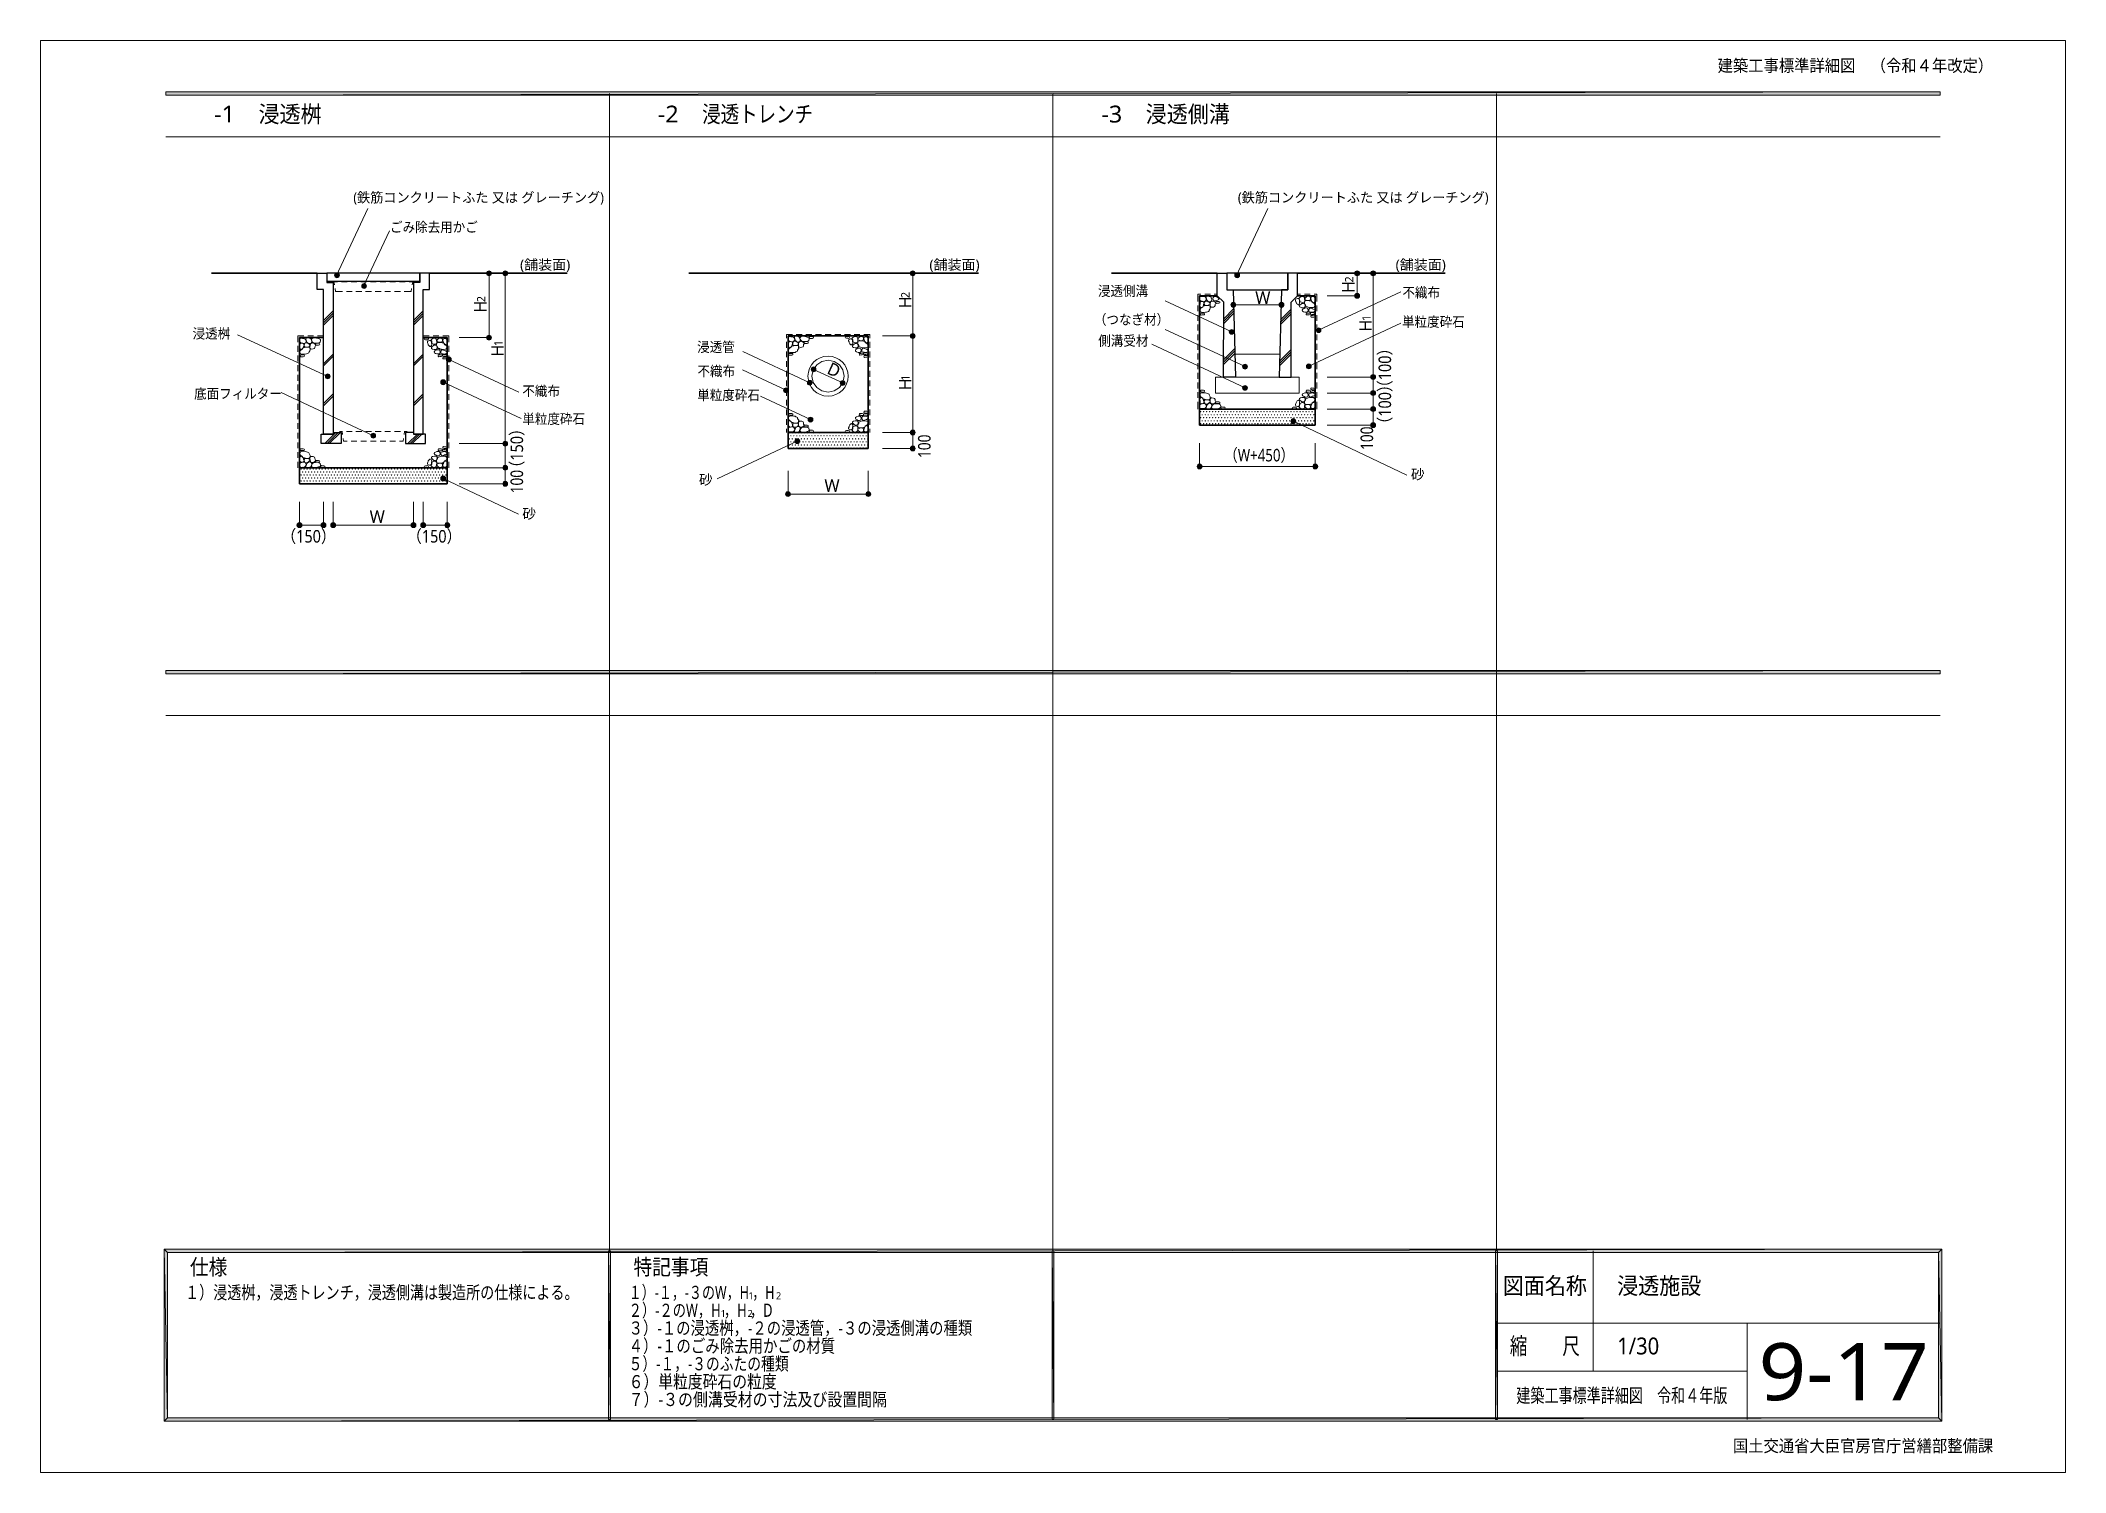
# Model space of a CAD drawing. Header units: millimetres. Extents: x 0 to 420, y 0 to 297.
import ezdxf
from ezdxf.enums import TextEntityAlignment as Align

# ---------------------------------------------------------------- set-up
doc = ezdxf.new("R2010")
doc.units = ezdxf.units.MM
doc.styles.add('kst32b', font='NotoSansJP-Variable.ttf')

msp = doc.modelspace()

# ---------------------------------------------------------------- texts
at = {"style": 'kst32b'}
for s, height, p, p2 in [('建築工事標準詳細図\u3000（令和４年改定）', 2.54, (348.01, 290.49), (405.16, 290.49)), ('-1', 3.491, (36.17, 279.97), (40.54, 279.97)), ('浸透桝', 3.491, (45.4, 279.97), (58.49, 279.97)), ('-2', 3.491, (128.19, 279.97), (132.55, 279.97)), ('浸透トレンチ', 3.491, (137.41, 279.97), (160.42, 279.97)), ('-3', 3.491, (220.18, 279.97), (224.54, 279.97)), ('浸透側溝', 3.491, (229.4, 279.97), (246.86, 279.97)), ('(鉄筋コンクリートふた 又は グレーチング)', 2.0791, (65.07, 263.38), (117.04, 263.38)), ('(鉄筋コンクリートふた 又は グレーチング)', 2.0791, (248.52, 263.38), (300.5, 263.38)), ('ごみ除去用かご', 2.079, (72.69, 257.24), (90.88, 257.24)), ('(舗装面)', 2.079, (99.65, 249.43), (110.05, 249.43)), ('(舗装面)', 2.079, (184.55, 249.43), (194.95, 249.43)), ('(舗装面)', 2.079, (281.24, 249.43), (291.64, 249.43)), ('浸透側溝', 2.079, (219.5, 243.99), (229.89, 243.99)), ('不織布', 2.079, (282.64, 243.67), (290.44, 243.67)), ('（つなぎ材）', 2.079, (218.67, 238.06), (234.27, 238.06)), ('単粒度砕石', 2.079, (282.55, 237.6), (295.55, 237.6)), ('浸透桝', 2.079, (31.73, 235.16), (39.53, 235.16)), ('側溝受材', 2.079, (219.56, 233.66), (229.96, 233.66)), ('浸透管', 2.079, (136.38, 232.37), (144.17, 232.37)), ('（100）', 2.599, (280.29, 223.39), (280.29, 234.76)), ('不織布', 2.079, (136.44, 227.37), (144.24, 227.37)), ('底面フィルター', 2.079, (32.05, 222.69), (50.24, 222.69)), ('不織布', 2.079, (100.12, 223.24), (107.92, 223.24)), ('単粒度砕石', 2.079, (136.4, 222.4), (149.39, 222.4)), ('（100）', 2.599, (280.29, 215.82), (280.29, 227.19)), ('単粒度砕石', 2.079, (100.12, 217.45), (113.11, 217.45)), ('（150）', 2.599, (100.27, 206.71), (100.27, 218.08)), ('100', 2.599, (184.78, 210.38), (184.78, 215.25)), ('100', 2.599, (276.56, 212.05), (276.56, 216.92)), ('（W+450）', 2.599, (245.62, 209.68), (260.24, 209.68)), ('100', 2.599, (100.27, 203.05), (100.27, 207.92)), ('（150）', 2.599, (50.1, 192.85), (61.47, 192.85)), ('（150）', 2.599, (76.16, 192.85), (87.53, 192.85)), ('仕様', 3.273, (31.18, 40.98), (38.94, 40.98)), ('特記事項', 3.273, (123.17, 40.98), (138.69, 40.98)), ('１）浸透桝，浸透トレンチ，浸透側溝は製造所の仕様による。', 2.7278, (30.18, 35.98), (111.78, 35.98)), ('１）-１，-３のW，H ，H', 2.7278, (122.17, 35.98), (152.41, 35.98)), ('図面名称', 3.491, (303.45, 36.98), (320.9, 36.98)), ('浸透施設', 3.491, (327.17, 36.98), (344.63, 36.98)), ('２）-２のW，H ，H ，D', 2.7278, (122.17, 32.28), (152, 32.28)), ('３）-１の浸透桝，-２の浸透管，-３の浸透側溝の種類', 2.7278, (122.17, 28.6), (193.42, 28.6)), ('４）-１のごみ除去用かごの材質', 2.7278, (122.17, 24.89), (165, 24.89)), ('縮\u3000\u3000尺', 3.491, (304.91, 24.49), (319.43, 24.49)), ('1/30', 3.491, (327.17, 24.49), (335.9, 24.49)), ('9-17', 11.831, (356.51, 14.99), (391.8, 14.99)), ('５）-１，-３のふたの種類', 2.7278, (122.17, 21.19), (155.34, 21.19)), ('６）単粒度砕石の粒度', 2.728, (122.17, 17.48), (152.87, 17.48)), ('７）-３の側溝受材の寸法及び設置間隔', 2.7278, (122.17, 13.78), (175.74, 13.78)), ('建築工事標準詳細図\u3000令和４年版', 2.919, (306.26, 14.5), (350.04, 14.5)), ('国土交通省大臣官房官庁営繕部整備課', 2.54, (351.18, 4.27), (405.16, 4.27))]:
    msp.add_text(s, height=height, dxfattribs=at).set_placement(p, p2, align=Align.FIT)
for s, height, rotation, p in [('2', 1.73, 90, (272.48, 246.78)), ('2', 1.73, 90, (92.46, 242.7)), ('H', 2.6, 90, (180.81, 241.41)), ('2', 1.73, 90, (180.42, 243.54)), ('H', 2.6, 90, (272.73, 244.6)), ('H', 2.6, 90, (92.71, 240.52)), ('1', 1.73, 90, (276.03, 238.78)), ('H', 2.6, 90, (276.29, 236.58)), ('H', 2.6, 90, (96.27, 231.39)), ('1', 1.73, 90, (96.01, 233.57)), ('D', 2.6, -24.5643, (163.09, 227.99)), ('1', 1.73, 90, (180.42, 226.38)), ('H', 2.6, 90, (180.81, 224.41))]:
    msp.add_text(s, height=height, rotation=rotation, dxfattribs=at).set_placement(p)
for s, height, p in [('W', 2.6, (252.12, 242.32)), ('砂', 2.08, (136.74, 204.85)), ('W', 2.6, (162.77, 203.37)), ('砂', 2.08, (284.4, 205.95)), ('W', 2.6, (68.45, 196.91)), ('砂', 2.08, (100.12, 197.8)), ('1', 1.45, (141.25, 32.26)), ('2', 1.45, (146.83, 32.26)), ('1', 1.45, (147.02, 35.92)), ('2', 1.45, (152.74, 35.92))]:
    msp.add_text(s, height=height, dxfattribs=at).set_placement(p)

# ---------------------------------------------------------------- hatches: boundary and pattern name
h = msp.add_hatch(color=7)
h.paths.add_polyline_path([(394.17, 285.62), (394.17, 286.32), (26.18, 285.62), (394.17, 285.62)])
h.paths.add_polyline_path([(394.17, 286.32), (26.18, 285.62), (26.18, 286.32), (394.17, 286.32)])
h = msp.add_hatch(color=7)
h.paths.add_polyline_path([(61.32, 248.64), (61.21, 248.48), (61.68, 248.28), (61.32, 248.64)])
h.paths.add_polyline_path([(61.21, 248.48), (61.68, 248.28), (61.17, 248.28), (61.21, 248.48)])
h.paths.add_polyline_path([(61.68, 248.28), (61.17, 248.28), (61.21, 248.09), (61.68, 248.28)])
h = msp.add_hatch(color=7)
h.paths.add_polyline_path([(61.21, 248.09), (61.32, 247.93), (61.68, 248.28), (61.21, 248.09)])
h.paths.add_polyline_path([(61.32, 247.93), (61.68, 248.28), (61.49, 247.82), (61.32, 247.93)])
h.paths.add_polyline_path([(61.68, 248.28), (61.49, 247.82), (61.68, 247.78), (61.68, 248.28)])
for points in [[(61.49, 248.75), (61.32, 248.64), (61.68, 248.28), (61.49, 248.75)], [(93.03, 249.15), (92.86, 249.05), (93.22, 248.69), (93.03, 249.15)], [(96.37, 249.15), (96.22, 249.05), (96.56, 248.69), (96.37, 249.15)], [(180.91, 249.15), (180.74, 249.05), (181.1, 248.69), (180.91, 249.15)], [(248.18, 248.75), (248.01, 248.64), (248.37, 248.28), (248.18, 248.75)], [(273.05, 249.15), (272.88, 249.05), (273.24, 248.69), (273.05, 249.15)], [(276.39, 249.15), (276.22, 249.05), (276.58, 248.69), (276.39, 249.15)], [(67.12, 246.53), (66.95, 246.4), (67.31, 246.06), (67.12, 246.53)], [(273.05, 244.47), (272.88, 244.37), (273.24, 244.03), (273.05, 244.47)], [(247.37, 242.63), (247.21, 242.53), (247.57, 242.17), (247.37, 242.63)], [(257.39, 242.63), (257.22, 242.53), (257.58, 242.17), (257.39, 242.63)], [(93.03, 235.82), (92.86, 235.71), (93.22, 235.35), (93.03, 235.82)], [(180.91, 236.16), (180.74, 236.05), (181.1, 235.69), (180.91, 236.16)], [(247.04, 237), (246.87, 236.9), (247.23, 236.56), (247.04, 237)], [(265.07, 237.34), (264.9, 237.24), (265.26, 236.9), (265.07, 237.34)], [(84.69, 231.29), (84.54, 231.18), (84.88, 230.82), (84.69, 231.29)], [(59.56, 227.77), (59.41, 227.67), (59.75, 227.31), (59.56, 227.77)], [(160.32, 229.23), (160.17, 229.13), (160.53, 228.77), (160.32, 229.23)], [(249.81, 229.81), (249.64, 229.7), (250, 229.34), (249.81, 229.81)], [(263.04, 229.85), (262.87, 229.74), (263.23, 229.4), (263.04, 229.85)], [(276.39, 227.65), (276.22, 227.54), (276.58, 227.18), (276.39, 227.65)], [(83.52, 226.57), (83.35, 226.46), (83.71, 226.1), (83.52, 226.57)], [(154.62, 224.9), (154.45, 224.79), (154.81, 224.43), (154.62, 224.9)], [(159.53, 226.44), (159.38, 226.34), (159.72, 226), (159.53, 226.44)], [(166.37, 226.4), (166.2, 226.29), (166.56, 225.95), (166.37, 226.4)], [(249.81, 225.38), (249.64, 225.28), (250, 224.94), (249.81, 225.38)], [(276.39, 224.32), (276.22, 224.22), (276.58, 223.86), (276.39, 224.32)], [(159.68, 218.82), (159.53, 218.72), (159.87, 218.36), (159.68, 218.82)], [(240.79, 220.03), (240.77, 220.01), (240.75, 219.99), (240.77, 219.96), (240.79, 219.94), (240.81, 219.96), (240.83, 219.99), (240.81, 220.01), (240.79, 220.03)], [(240.79, 218.78), (240.77, 218.76), (240.75, 218.74), (240.77, 218.72), (240.79, 218.69), (240.81, 218.72), (240.83, 218.74), (240.81, 218.76), (240.79, 218.78)], [(241.11, 219.39), (241.09, 219.37), (241.07, 219.35), (241.09, 219.33), (241.11, 219.31), (241.13, 219.33), (241.15, 219.35), (241.13, 219.37), (241.11, 219.39)], [(241.43, 220.03), (241.41, 220.01), (241.38, 219.99), (241.41, 219.96), (241.43, 219.94), (241.45, 219.96), (241.47, 219.99), (241.45, 220.01), (241.43, 220.03)], [(241.43, 218.78), (241.41, 218.76), (241.38, 218.74), (241.41, 218.72), (241.43, 218.69), (241.45, 218.72), (241.47, 218.74), (241.45, 218.76), (241.43, 218.78)], [(241.74, 219.39), (241.72, 219.37), (241.7, 219.35), (241.72, 219.33), (241.74, 219.31), (241.77, 219.33), (241.79, 219.35), (241.77, 219.37), (241.74, 219.39)], [(242.04, 220.03), (242.02, 220.01), (242, 219.99), (242.02, 219.96), (242.04, 219.94), (242.06, 219.96), (242.08, 219.99), (242.06, 220.01), (242.04, 220.03)], [(242.04, 218.78), (242.02, 218.76), (242, 218.74), (242.02, 218.72), (242.04, 218.69), (242.06, 218.72), (242.08, 218.74), (242.06, 218.76), (242.04, 218.78)], [(242.36, 219.39), (242.34, 219.37), (242.32, 219.35), (242.34, 219.33), (242.36, 219.31), (242.38, 219.33), (242.4, 219.35), (242.38, 219.37), (242.36, 219.39)], [(242.68, 220.03), (242.65, 220.01), (242.63, 219.99), (242.65, 219.96), (242.68, 219.94), (242.7, 219.96), (242.72, 219.99), (242.7, 220.01), (242.68, 220.03)], [(242.68, 218.78), (242.65, 218.76), (242.63, 218.74), (242.65, 218.72), (242.68, 218.69), (242.7, 218.72), (242.72, 218.74), (242.7, 218.76), (242.68, 218.78)], [(242.99, 219.39), (242.97, 219.37), (242.95, 219.35), (242.97, 219.33), (242.99, 219.31), (243.01, 219.33), (243.04, 219.35), (243.01, 219.37), (242.99, 219.39)], [(243.29, 220.03), (243.27, 220.01), (243.25, 219.99), (243.27, 219.96), (243.29, 219.94), (243.31, 219.96), (243.33, 219.99), (243.31, 220.01), (243.29, 220.03)], [(243.29, 218.78), (243.27, 218.76), (243.25, 218.74), (243.27, 218.72), (243.29, 218.69), (243.31, 218.72), (243.33, 218.74), (243.31, 218.76), (243.29, 218.78)], [(243.61, 219.39), (243.59, 219.37), (243.56, 219.35), (243.59, 219.33), (243.61, 219.31), (243.63, 219.33), (243.65, 219.35), (243.63, 219.37), (243.61, 219.39)], [(243.92, 220.03), (243.9, 220.01), (243.88, 219.99), (243.9, 219.96), (243.92, 219.94), (243.95, 219.96), (243.97, 219.99), (243.95, 220.01), (243.92, 220.03)], [(243.92, 218.78), (243.9, 218.76), (243.88, 218.74), (243.9, 218.72), (243.92, 218.69), (243.95, 218.72), (243.97, 218.74), (243.95, 218.76), (243.92, 218.78)], [(244.24, 219.39), (244.22, 219.37), (244.2, 219.35), (244.22, 219.33), (244.24, 219.31), (244.26, 219.33), (244.28, 219.35), (244.26, 219.37), (244.24, 219.39)], [(244.54, 220.03), (244.52, 220.01), (244.5, 219.99), (244.52, 219.96), (244.54, 219.94), (244.56, 219.96), (244.58, 219.99), (244.56, 220.01), (244.54, 220.03)], [(244.54, 218.78), (244.52, 218.76), (244.5, 218.74), (244.52, 218.72), (244.54, 218.69), (244.56, 218.72), (244.58, 218.74), (244.56, 218.76), (244.54, 218.78)], [(244.86, 219.39), (244.83, 219.37), (244.81, 219.35), (244.83, 219.33), (244.86, 219.31), (244.88, 219.33), (244.9, 219.35), (244.88, 219.37), (244.86, 219.39)], [(245.17, 220.03), (245.15, 220.01), (245.13, 219.99), (245.15, 219.96), (245.17, 219.94), (245.19, 219.96), (245.22, 219.99), (245.19, 220.01), (245.17, 220.03)], [(245.17, 218.78), (245.15, 218.76), (245.13, 218.74), (245.15, 218.72), (245.17, 218.69), (245.19, 218.72), (245.22, 218.74), (245.19, 218.76), (245.17, 218.78)], [(245.49, 219.39), (245.47, 219.37), (245.45, 219.35), (245.47, 219.33), (245.49, 219.31), (245.51, 219.33), (245.53, 219.35), (245.51, 219.37), (245.49, 219.39)], [(245.81, 220.03), (245.79, 220.01), (245.77, 219.99), (245.79, 219.96), (245.81, 219.94), (245.83, 219.96), (245.85, 219.99), (245.83, 220.01), (245.81, 220.03)], [(245.81, 218.78), (245.79, 218.76), (245.77, 218.74), (245.79, 218.72), (245.81, 218.69), (245.83, 218.72), (245.85, 218.74), (245.83, 218.76), (245.81, 218.78)], [(246.1, 219.39), (246.08, 219.37), (246.06, 219.35), (246.08, 219.33), (246.1, 219.31), (246.13, 219.33), (246.15, 219.35), (246.13, 219.37), (246.1, 219.39)], [(246.42, 220.03), (246.4, 220.01), (246.38, 219.99), (246.4, 219.96), (246.42, 219.94), (246.44, 219.96), (246.46, 219.99), (246.44, 220.01), (246.42, 220.03)], [(246.42, 218.78), (246.4, 218.76), (246.38, 218.74), (246.4, 218.72), (246.42, 218.69), (246.44, 218.72), (246.46, 218.74), (246.44, 218.76), (246.42, 218.78)], [(246.74, 219.39), (246.72, 219.37), (246.7, 219.35), (246.72, 219.33), (246.74, 219.31), (246.76, 219.33), (246.78, 219.35), (246.76, 219.37), (246.74, 219.39)], [(247.06, 220.03), (247.04, 220.01), (247.02, 219.99), (247.04, 219.96), (247.06, 219.94), (247.08, 219.96), (247.1, 219.99), (247.08, 220.01), (247.06, 220.03)], [(247.06, 218.78), (247.04, 218.76), (247.02, 218.74), (247.04, 218.72), (247.06, 218.69), (247.08, 218.72), (247.1, 218.74), (247.08, 218.76), (247.06, 218.78)], [(247.35, 219.39), (247.33, 219.37), (247.31, 219.35), (247.33, 219.33), (247.35, 219.31), (247.37, 219.33), (247.4, 219.35), (247.37, 219.37), (247.35, 219.39)], [(247.67, 220.03), (247.65, 220.01), (247.63, 219.99), (247.65, 219.96), (247.67, 219.94), (247.69, 219.96), (247.71, 219.99), (247.69, 220.01), (247.67, 220.03)], [(247.67, 218.78), (247.65, 218.76), (247.63, 218.74), (247.65, 218.72), (247.67, 218.69), (247.69, 218.72), (247.71, 218.74), (247.69, 218.76), (247.67, 218.78)], [(247.99, 219.39), (247.97, 219.37), (247.95, 219.35), (247.97, 219.33), (247.99, 219.31), (248.01, 219.33), (248.03, 219.35), (248.01, 219.37), (247.99, 219.39)], [(248.31, 220.03), (248.28, 220.01), (248.26, 219.99), (248.28, 219.96), (248.31, 219.94), (248.33, 219.96), (248.35, 219.99), (248.33, 220.01), (248.31, 220.03)], [(248.31, 218.78), (248.28, 218.76), (248.26, 218.74), (248.28, 218.72), (248.31, 218.69), (248.33, 218.72), (248.35, 218.74), (248.33, 218.76), (248.31, 218.78)], [(248.6, 219.39), (248.58, 219.37), (248.56, 219.35), (248.58, 219.33), (248.6, 219.31), (248.62, 219.33), (248.64, 219.35), (248.62, 219.37), (248.6, 219.39)], [(248.92, 220.03), (248.9, 220.01), (248.88, 219.99), (248.9, 219.96), (248.92, 219.94), (248.94, 219.96), (248.96, 219.99), (248.94, 220.01), (248.92, 220.03)], [(248.92, 218.78), (248.9, 218.76), (248.88, 218.74), (248.9, 218.72), (248.92, 218.69), (248.94, 218.72), (248.96, 218.74), (248.94, 218.76), (248.92, 218.78)], [(249.24, 219.39), (249.22, 219.37), (249.2, 219.35), (249.22, 219.33), (249.24, 219.31), (249.26, 219.33), (249.28, 219.35), (249.26, 219.37), (249.24, 219.39)], [(249.56, 220.03), (249.53, 220.01), (249.51, 219.99), (249.53, 219.96), (249.56, 219.94), (249.58, 219.96), (249.6, 219.99), (249.58, 220.01), (249.56, 220.03)], [(249.56, 218.78), (249.53, 218.76), (249.51, 218.74), (249.53, 218.72), (249.56, 218.69), (249.58, 218.72), (249.6, 218.74), (249.58, 218.76), (249.56, 218.78)], [(249.85, 219.39), (249.83, 219.37), (249.81, 219.35), (249.83, 219.33), (249.85, 219.31), (249.87, 219.33), (249.89, 219.35), (249.87, 219.37), (249.85, 219.39)], [(250.17, 220.03), (250.15, 220.01), (250.13, 219.99), (250.15, 219.96), (250.17, 219.94), (250.19, 219.96), (250.21, 219.99), (250.19, 220.01), (250.17, 220.03)], [(250.17, 218.78), (250.15, 218.76), (250.13, 218.74), (250.15, 218.72), (250.17, 218.69), (250.19, 218.72), (250.21, 218.74), (250.19, 218.76), (250.17, 218.78)], [(250.49, 219.39), (250.47, 219.37), (250.44, 219.35), (250.47, 219.33), (250.49, 219.31), (250.51, 219.33), (250.53, 219.35), (250.51, 219.37), (250.49, 219.39)], [(250.8, 220.03), (250.78, 220.01), (250.76, 219.99), (250.78, 219.96), (250.8, 219.94), (250.82, 219.96), (250.85, 219.99), (250.82, 220.01), (250.8, 220.03)], [(250.8, 218.78), (250.78, 218.76), (250.76, 218.74), (250.78, 218.72), (250.8, 218.69), (250.82, 218.72), (250.85, 218.74), (250.82, 218.76), (250.8, 218.78)], [(251.12, 219.39), (251.1, 219.37), (251.08, 219.35), (251.1, 219.33), (251.12, 219.31), (251.14, 219.33), (251.16, 219.35), (251.14, 219.37), (251.12, 219.39)], [(251.42, 220.03), (251.4, 220.01), (251.38, 219.99), (251.4, 219.96), (251.42, 219.94), (251.44, 219.96), (251.46, 219.99), (251.44, 220.01), (251.42, 220.03)], [(251.42, 218.78), (251.4, 218.76), (251.38, 218.74), (251.4, 218.72), (251.42, 218.69), (251.44, 218.72), (251.46, 218.74), (251.44, 218.76), (251.42, 218.78)], [(251.74, 219.39), (251.71, 219.37), (251.69, 219.35), (251.71, 219.33), (251.74, 219.31), (251.76, 219.33), (251.78, 219.35), (251.76, 219.37), (251.74, 219.39)], [(252.05, 220.03), (252.03, 220.01), (252.01, 219.99), (252.03, 219.96), (252.05, 219.94), (252.07, 219.96), (252.09, 219.99), (252.07, 220.01), (252.05, 220.03)], [(252.05, 218.78), (252.03, 218.76), (252.01, 218.74), (252.03, 218.72), (252.05, 218.69), (252.07, 218.72), (252.09, 218.74), (252.07, 218.76), (252.05, 218.78)], [(252.37, 219.39), (252.35, 219.37), (252.33, 219.35), (252.35, 219.33), (252.37, 219.31), (252.39, 219.33), (252.41, 219.35), (252.39, 219.37), (252.37, 219.39)], [(252.67, 220.03), (252.65, 220.01), (252.62, 219.99), (252.65, 219.96), (252.67, 219.94), (252.69, 219.96), (252.71, 219.99), (252.69, 220.01), (252.67, 220.03)], [(252.67, 218.78), (252.65, 218.76), (252.62, 218.74), (252.65, 218.72), (252.67, 218.69), (252.69, 218.72), (252.71, 218.74), (252.69, 218.76), (252.67, 218.78)], [(252.98, 219.39), (252.96, 219.37), (252.94, 219.35), (252.96, 219.33), (252.98, 219.31), (253.01, 219.33), (253.03, 219.35), (253.01, 219.37), (252.98, 219.39)], [(253.3, 220.03), (253.28, 220.01), (253.26, 219.99), (253.28, 219.96), (253.3, 219.94), (253.32, 219.96), (253.34, 219.99), (253.32, 220.01), (253.3, 220.03)], [(253.3, 218.78), (253.28, 218.76), (253.26, 218.74), (253.28, 218.72), (253.3, 218.69), (253.32, 218.72), (253.34, 218.74), (253.32, 218.76), (253.3, 218.78)], [(253.62, 219.39), (253.6, 219.37), (253.58, 219.35), (253.6, 219.33), (253.62, 219.31), (253.64, 219.33), (253.66, 219.35), (253.64, 219.37), (253.62, 219.39)], [(253.92, 220.03), (253.89, 220.01), (253.87, 219.99), (253.89, 219.96), (253.92, 219.94), (253.94, 219.96), (253.96, 219.99), (253.94, 220.01), (253.92, 220.03)], [(253.92, 218.78), (253.89, 218.76), (253.87, 218.74), (253.89, 218.72), (253.92, 218.69), (253.94, 218.72), (253.96, 218.74), (253.94, 218.76), (253.92, 218.78)], [(254.23, 219.39), (254.21, 219.37), (254.19, 219.35), (254.21, 219.33), (254.23, 219.31), (254.25, 219.33), (254.28, 219.35), (254.25, 219.37), (254.23, 219.39)], [(254.55, 220.03), (254.53, 220.01), (254.51, 219.99), (254.53, 219.96), (254.55, 219.94), (254.57, 219.96), (254.59, 219.99), (254.57, 220.01), (254.55, 220.03)], [(254.55, 218.78), (254.53, 218.76), (254.51, 218.74), (254.53, 218.72), (254.55, 218.69), (254.57, 218.72), (254.59, 218.74), (254.57, 218.76), (254.55, 218.78)], [(254.87, 219.39), (254.85, 219.37), (254.83, 219.35), (254.85, 219.33), (254.87, 219.31), (254.89, 219.33), (254.91, 219.35), (254.89, 219.37), (254.87, 219.39)], [(255.16, 220.03), (255.14, 220.01), (255.12, 219.99), (255.14, 219.96), (255.16, 219.94), (255.19, 219.96), (255.21, 219.99), (255.19, 220.01), (255.16, 220.03)], [(255.16, 218.78), (255.14, 218.76), (255.12, 218.74), (255.14, 218.72), (255.16, 218.69), (255.19, 218.72), (255.21, 218.74), (255.19, 218.76), (255.16, 218.78)], [(255.48, 219.39), (255.46, 219.37), (255.44, 219.35), (255.46, 219.33), (255.48, 219.31), (255.5, 219.33), (255.52, 219.35), (255.5, 219.37), (255.48, 219.39)], [(255.8, 220.03), (255.78, 220.01), (255.76, 219.99), (255.78, 219.96), (255.8, 219.94), (255.82, 219.96), (255.84, 219.99), (255.82, 220.01), (255.8, 220.03)], [(255.8, 218.78), (255.78, 218.76), (255.76, 218.74), (255.78, 218.72), (255.8, 218.69), (255.82, 218.72), (255.84, 218.74), (255.82, 218.76), (255.8, 218.78)], [(256.12, 219.39), (256.1, 219.37), (256.07, 219.35), (256.1, 219.33), (256.12, 219.31), (256.14, 219.33), (256.16, 219.35), (256.14, 219.37), (256.12, 219.39)], [(256.41, 220.03), (256.39, 220.01), (256.37, 219.99), (256.39, 219.96), (256.41, 219.94), (256.43, 219.96), (256.46, 219.99), (256.43, 220.01), (256.41, 220.03)], [(256.41, 218.78), (256.39, 218.76), (256.37, 218.74), (256.39, 218.72), (256.41, 218.69), (256.43, 218.72), (256.46, 218.74), (256.43, 218.76), (256.41, 218.78)], [(256.73, 219.39), (256.71, 219.37), (256.69, 219.35), (256.71, 219.33), (256.73, 219.31), (256.75, 219.33), (256.77, 219.35), (256.75, 219.37), (256.73, 219.39)], [(257.05, 220.03), (257.03, 220.01), (257.01, 219.99), (257.03, 219.96), (257.05, 219.94), (257.07, 219.96), (257.09, 219.99), (257.07, 220.01), (257.05, 220.03)], [(257.05, 218.78), (257.03, 218.76), (257.01, 218.74), (257.03, 218.72), (257.05, 218.69), (257.07, 218.72), (257.09, 218.74), (257.07, 218.76), (257.05, 218.78)], [(257.37, 219.39), (257.34, 219.37), (257.32, 219.35), (257.34, 219.33), (257.37, 219.31), (257.39, 219.33), (257.41, 219.35), (257.39, 219.37), (257.37, 219.39)], [(257.68, 220.03), (257.66, 220.01), (257.64, 219.99), (257.66, 219.96), (257.68, 219.94), (257.7, 219.96), (257.73, 219.99), (257.7, 220.01), (257.68, 220.03)], [(257.68, 218.78), (257.66, 218.76), (257.64, 218.74), (257.66, 218.72), (257.68, 218.69), (257.7, 218.72), (257.73, 218.74), (257.7, 218.76), (257.68, 218.78)], [(257.98, 219.39), (257.96, 219.37), (257.94, 219.35), (257.96, 219.33), (257.98, 219.31), (258, 219.33), (258.02, 219.35), (258, 219.37), (257.98, 219.39)], [(258.3, 220.03), (258.28, 220.01), (258.25, 219.99), (258.28, 219.96), (258.3, 219.94), (258.32, 219.96), (258.34, 219.99), (258.32, 220.01), (258.3, 220.03)], [(258.3, 218.78), (258.28, 218.76), (258.25, 218.74), (258.28, 218.72), (258.3, 218.69), (258.32, 218.72), (258.34, 218.74), (258.32, 218.76), (258.3, 218.78)], [(258.61, 219.39), (258.59, 219.37), (258.57, 219.35), (258.59, 219.33), (258.61, 219.31), (258.64, 219.33), (258.66, 219.35), (258.64, 219.37), (258.61, 219.39)], [(258.93, 220.03), (258.91, 220.01), (258.89, 219.99), (258.91, 219.96), (258.93, 219.94), (258.95, 219.96), (258.97, 219.99), (258.95, 220.01), (258.93, 220.03)], [(258.93, 218.78), (258.91, 218.76), (258.89, 218.74), (258.91, 218.72), (258.93, 218.69), (258.95, 218.72), (258.97, 218.74), (258.95, 218.76), (258.93, 218.78)], [(259.23, 219.39), (259.21, 219.37), (259.19, 219.35), (259.21, 219.33), (259.23, 219.31), (259.25, 219.33), (259.27, 219.35), (259.25, 219.37), (259.23, 219.39)], [(259.55, 220.03), (259.52, 220.01), (259.5, 219.99), (259.52, 219.96), (259.55, 219.94), (259.57, 219.96), (259.59, 219.99), (259.57, 220.01), (259.55, 220.03)], [(259.55, 218.78), (259.52, 218.76), (259.5, 218.74), (259.52, 218.72), (259.55, 218.69), (259.57, 218.72), (259.59, 218.74), (259.57, 218.76), (259.55, 218.78)], [(259.84, 218.5), (259.67, 218.4), (260.03, 218.04), (259.84, 218.5)], [(259.86, 219.39), (259.84, 219.37), (259.82, 219.35), (259.84, 219.33), (259.86, 219.31), (259.88, 219.33), (259.91, 219.35), (259.88, 219.37), (259.86, 219.39)], [(260.18, 220.03), (260.16, 220.01), (260.14, 219.99), (260.16, 219.96), (260.18, 219.94), (260.2, 219.96), (260.22, 219.99), (260.2, 220.01), (260.18, 220.03)], [(260.18, 218.78), (260.16, 218.76), (260.14, 218.74), (260.16, 218.72), (260.18, 218.69), (260.2, 218.72), (260.22, 218.74), (260.2, 218.76), (260.18, 218.78)], [(260.48, 219.39), (260.46, 219.37), (260.43, 219.35), (260.46, 219.33), (260.48, 219.31), (260.5, 219.33), (260.52, 219.35), (260.5, 219.37), (260.48, 219.39)], [(260.79, 220.03), (260.77, 220.01), (260.75, 219.99), (260.77, 219.96), (260.79, 219.94), (260.82, 219.96), (260.84, 219.99), (260.82, 220.01), (260.79, 220.03)], [(260.79, 218.78), (260.77, 218.76), (260.75, 218.74), (260.77, 218.72), (260.79, 218.69), (260.82, 218.72), (260.84, 218.74), (260.82, 218.76), (260.79, 218.78)], [(261.11, 219.39), (261.09, 219.37), (261.07, 219.35), (261.09, 219.33), (261.11, 219.31), (261.13, 219.33), (261.15, 219.35), (261.13, 219.37), (261.11, 219.39)], [(261.43, 220.03), (261.41, 220.01), (261.39, 219.99), (261.41, 219.96), (261.43, 219.94), (261.45, 219.96), (261.47, 219.99), (261.45, 220.01), (261.43, 220.03)], [(261.43, 218.78), (261.41, 218.76), (261.39, 218.74), (261.41, 218.72), (261.43, 218.69), (261.45, 218.72), (261.47, 218.74), (261.45, 218.76), (261.43, 218.78)], [(261.73, 219.39), (261.7, 219.37), (261.68, 219.35), (261.7, 219.33), (261.73, 219.31), (261.75, 219.33), (261.77, 219.35), (261.75, 219.37), (261.73, 219.39)], [(262.04, 220.03), (262.02, 220.01), (262, 219.99), (262.02, 219.96), (262.04, 219.94), (262.06, 219.96), (262.09, 219.99), (262.06, 220.01), (262.04, 220.03)], [(262.04, 218.78), (262.02, 218.76), (262, 218.74), (262.02, 218.72), (262.04, 218.69), (262.06, 218.72), (262.09, 218.74), (262.06, 218.76), (262.04, 218.78)], [(262.36, 219.39), (262.34, 219.37), (262.32, 219.35), (262.34, 219.33), (262.36, 219.31), (262.38, 219.33), (262.4, 219.35), (262.38, 219.37), (262.36, 219.39)], [(262.68, 220.03), (262.66, 220.01), (262.64, 219.99), (262.66, 219.96), (262.68, 219.94), (262.7, 219.96), (262.72, 219.99), (262.7, 220.01), (262.68, 220.03)], [(262.68, 218.78), (262.66, 218.76), (262.64, 218.74), (262.66, 218.72), (262.68, 218.69), (262.7, 218.72), (262.72, 218.74), (262.7, 218.76), (262.68, 218.78)], [(263, 219.39), (262.97, 219.37), (262.95, 219.35), (262.97, 219.33), (263, 219.31), (263.02, 219.33), (263.04, 219.35), (263.02, 219.37), (263, 219.39)], [(263.29, 220.03), (263.27, 220.01), (263.25, 219.99), (263.27, 219.96), (263.29, 219.94), (263.31, 219.96), (263.33, 219.99), (263.31, 220.01), (263.29, 220.03)], [(263.29, 218.78), (263.27, 218.76), (263.25, 218.74), (263.27, 218.72), (263.29, 218.69), (263.31, 218.72), (263.33, 218.74), (263.31, 218.76), (263.29, 218.78)], [(263.61, 219.39), (263.59, 219.37), (263.57, 219.35), (263.59, 219.33), (263.61, 219.31), (263.63, 219.33), (263.65, 219.35), (263.63, 219.37), (263.61, 219.39)], [(263.93, 220.03), (263.91, 220.01), (263.88, 219.99), (263.91, 219.96), (263.93, 219.94), (263.95, 219.96), (263.97, 219.99), (263.95, 220.01), (263.93, 220.03)], [(263.93, 218.78), (263.91, 218.76), (263.88, 218.74), (263.91, 218.72), (263.93, 218.69), (263.95, 218.72), (263.97, 218.74), (263.95, 218.76), (263.93, 218.78)], [(264.24, 219.39), (264.22, 219.37), (264.2, 219.35), (264.22, 219.33), (264.24, 219.31), (264.27, 219.33), (264.29, 219.35), (264.27, 219.37), (264.24, 219.39)], [(264.54, 220.03), (264.52, 220.01), (264.5, 219.99), (264.52, 219.96), (264.54, 219.94), (264.56, 219.96), (264.58, 219.99), (264.56, 220.01), (264.54, 220.03)], [(264.54, 218.78), (264.52, 218.76), (264.5, 218.74), (264.52, 218.72), (264.54, 218.69), (264.56, 218.72), (264.58, 218.74), (264.56, 218.76), (264.54, 218.78)], [(276.39, 220.98), (276.22, 220.87), (276.58, 220.51), (276.39, 220.98)], [(69.02, 215.48), (68.86, 215.37), (69.22, 215.01), (69.02, 215.48)], [(155.49, 215.65), (155.47, 215.62), (155.45, 215.6), (155.47, 215.58), (155.49, 215.56), (155.51, 215.58), (155.53, 215.6), (155.51, 215.62), (155.49, 215.65)], [(155.49, 214.4), (155.47, 214.38), (155.45, 214.35), (155.47, 214.33), (155.49, 214.31), (155.51, 214.33), (155.53, 214.35), (155.51, 214.38), (155.49, 214.4)], [(155.81, 215.03), (155.79, 215.01), (155.77, 214.99), (155.79, 214.97), (155.81, 214.95), (155.83, 214.97), (155.85, 214.99), (155.83, 215.01), (155.81, 215.03)], [(156.1, 215.65), (156.08, 215.62), (156.06, 215.6), (156.08, 215.58), (156.1, 215.56), (156.13, 215.58), (156.15, 215.6), (156.13, 215.62), (156.1, 215.65)], [(156.1, 214.4), (156.08, 214.38), (156.06, 214.35), (156.08, 214.33), (156.1, 214.31), (156.13, 214.33), (156.15, 214.35), (156.13, 214.38), (156.1, 214.4)], [(156.42, 215.03), (156.4, 215.01), (156.38, 214.99), (156.4, 214.97), (156.42, 214.95), (156.44, 214.97), (156.46, 214.99), (156.44, 215.01), (156.42, 215.03)], [(156.74, 215.65), (156.72, 215.62), (156.7, 215.6), (156.72, 215.58), (156.74, 215.56), (156.76, 215.58), (156.78, 215.6), (156.76, 215.62), (156.74, 215.65)], [(156.74, 214.4), (156.72, 214.38), (156.7, 214.35), (156.72, 214.33), (156.74, 214.31), (156.76, 214.33), (156.78, 214.35), (156.76, 214.38), (156.74, 214.4)], [(156.95, 214.33), (156.8, 214.23), (157.14, 213.87), (156.95, 214.33)], [(157.06, 215.03), (157.04, 215.01), (157.01, 214.99), (157.04, 214.97), (157.06, 214.95), (157.08, 214.97), (157.1, 214.99), (157.08, 215.01), (157.06, 215.03)], [(157.35, 215.65), (157.33, 215.62), (157.31, 215.6), (157.33, 215.58), (157.35, 215.56), (157.37, 215.58), (157.4, 215.6), (157.37, 215.62), (157.35, 215.65)], [(157.35, 214.4), (157.33, 214.38), (157.31, 214.35), (157.33, 214.33), (157.35, 214.31), (157.37, 214.33), (157.4, 214.35), (157.37, 214.38), (157.35, 214.4)], [(157.67, 215.03), (157.65, 215.01), (157.63, 214.99), (157.65, 214.97), (157.67, 214.95), (157.69, 214.97), (157.71, 214.99), (157.69, 215.01), (157.67, 215.03)], [(157.99, 215.65), (157.97, 215.62), (157.95, 215.6), (157.97, 215.58), (157.99, 215.56), (158.01, 215.58), (158.03, 215.6), (158.01, 215.62), (157.99, 215.65)], [(157.99, 214.4), (157.97, 214.38), (157.95, 214.35), (157.97, 214.33), (157.99, 214.31), (158.01, 214.33), (158.03, 214.35), (158.01, 214.38), (157.99, 214.4)], [(158.31, 215.03), (158.28, 215.01), (158.26, 214.99), (158.28, 214.97), (158.31, 214.95), (158.33, 214.97), (158.35, 214.99), (158.33, 215.01), (158.31, 215.03)], [(158.62, 215.65), (158.6, 215.62), (158.58, 215.6), (158.6, 215.58), (158.62, 215.56), (158.64, 215.58), (158.67, 215.6), (158.64, 215.62), (158.62, 215.65)], [(158.62, 214.4), (158.6, 214.38), (158.58, 214.35), (158.6, 214.33), (158.62, 214.31), (158.64, 214.33), (158.67, 214.35), (158.64, 214.38), (158.62, 214.4)], [(158.92, 215.03), (158.9, 215.01), (158.88, 214.99), (158.9, 214.97), (158.92, 214.95), (158.94, 214.97), (158.96, 214.99), (158.94, 215.01), (158.92, 215.03)], [(159.24, 215.65), (159.22, 215.62), (159.19, 215.6), (159.22, 215.58), (159.24, 215.56), (159.26, 215.58), (159.28, 215.6), (159.26, 215.62), (159.24, 215.65)], [(159.24, 214.4), (159.22, 214.38), (159.19, 214.35), (159.22, 214.33), (159.24, 214.31), (159.26, 214.33), (159.28, 214.35), (159.26, 214.38), (159.24, 214.4)], [(159.55, 215.03), (159.53, 215.01), (159.51, 214.99), (159.53, 214.97), (159.55, 214.95), (159.58, 214.97), (159.6, 214.99), (159.58, 215.01), (159.55, 215.03)], [(159.87, 215.65), (159.85, 215.62), (159.83, 215.6), (159.85, 215.58), (159.87, 215.56), (159.89, 215.58), (159.91, 215.6), (159.89, 215.62), (159.87, 215.65)], [(159.87, 214.4), (159.85, 214.38), (159.83, 214.35), (159.85, 214.33), (159.87, 214.31), (159.89, 214.33), (159.91, 214.35), (159.89, 214.38), (159.87, 214.4)], [(160.17, 215.03), (160.15, 215.01), (160.13, 214.99), (160.15, 214.97), (160.17, 214.95), (160.19, 214.97), (160.21, 214.99), (160.19, 215.01), (160.17, 215.03)], [(160.49, 215.65), (160.46, 215.62), (160.44, 215.6), (160.46, 215.58), (160.49, 215.56), (160.51, 215.58), (160.53, 215.6), (160.51, 215.62), (160.49, 215.65)], [(160.49, 214.4), (160.46, 214.38), (160.44, 214.35), (160.46, 214.33), (160.49, 214.31), (160.51, 214.33), (160.53, 214.35), (160.51, 214.38), (160.49, 214.4)], [(160.8, 215.03), (160.78, 215.01), (160.76, 214.99), (160.78, 214.97), (160.8, 214.95), (160.82, 214.97), (160.85, 214.99), (160.82, 215.01), (160.8, 215.03)], [(161.12, 215.65), (161.1, 215.62), (161.08, 215.6), (161.1, 215.58), (161.12, 215.56), (161.14, 215.58), (161.16, 215.6), (161.14, 215.62), (161.12, 215.65)], [(161.12, 214.4), (161.1, 214.38), (161.08, 214.35), (161.1, 214.33), (161.12, 214.31), (161.14, 214.33), (161.16, 214.35), (161.14, 214.38), (161.12, 214.4)], [(161.42, 215.03), (161.4, 215.01), (161.37, 214.99), (161.4, 214.97), (161.42, 214.95), (161.44, 214.97), (161.46, 214.99), (161.44, 215.01), (161.42, 215.03)], [(161.73, 215.65), (161.71, 215.62), (161.69, 215.6), (161.71, 215.58), (161.73, 215.56), (161.76, 215.58), (161.78, 215.6), (161.76, 215.62), (161.73, 215.65)], [(161.73, 214.4), (161.71, 214.38), (161.69, 214.35), (161.71, 214.33), (161.73, 214.31), (161.76, 214.33), (161.78, 214.35), (161.76, 214.38), (161.73, 214.4)], [(162.05, 215.03), (162.03, 215.01), (162.01, 214.99), (162.03, 214.97), (162.05, 214.95), (162.07, 214.97), (162.09, 214.99), (162.07, 215.01), (162.05, 215.03)], [(162.37, 215.65), (162.35, 215.62), (162.33, 215.6), (162.35, 215.58), (162.37, 215.56), (162.39, 215.58), (162.41, 215.6), (162.39, 215.62), (162.37, 215.65)], [(162.37, 214.4), (162.35, 214.38), (162.33, 214.35), (162.35, 214.33), (162.37, 214.31), (162.39, 214.33), (162.41, 214.35), (162.39, 214.38), (162.37, 214.4)], [(162.67, 215.03), (162.64, 215.01), (162.62, 214.99), (162.64, 214.97), (162.67, 214.95), (162.69, 214.97), (162.71, 214.99), (162.69, 215.01), (162.67, 215.03)], [(162.98, 215.65), (162.96, 215.62), (162.94, 215.6), (162.96, 215.58), (162.98, 215.56), (163, 215.58), (163.03, 215.6), (163, 215.62), (162.98, 215.65)], [(162.98, 214.4), (162.96, 214.38), (162.94, 214.35), (162.96, 214.33), (162.98, 214.31), (163, 214.33), (163.03, 214.35), (163, 214.38), (162.98, 214.4)], [(163.3, 215.03), (163.28, 215.01), (163.26, 214.99), (163.28, 214.97), (163.3, 214.95), (163.32, 214.97), (163.34, 214.99), (163.32, 215.01), (163.3, 215.03)], [(163.62, 215.65), (163.6, 215.62), (163.58, 215.6), (163.6, 215.58), (163.62, 215.56), (163.64, 215.58), (163.66, 215.6), (163.64, 215.62), (163.62, 215.65)], [(163.62, 214.4), (163.6, 214.38), (163.58, 214.35), (163.6, 214.33), (163.62, 214.31), (163.64, 214.33), (163.66, 214.35), (163.64, 214.38), (163.62, 214.4)], [(163.94, 215.03), (163.91, 215.01), (163.89, 214.99), (163.91, 214.97), (163.94, 214.95), (163.96, 214.97), (163.98, 214.99), (163.96, 215.01), (163.94, 215.03)], [(164.23, 215.65), (164.21, 215.62), (164.19, 215.6), (164.21, 215.58), (164.23, 215.56), (164.25, 215.58), (164.27, 215.6), (164.25, 215.62), (164.23, 215.65)], [(164.23, 214.4), (164.21, 214.38), (164.19, 214.35), (164.21, 214.33), (164.23, 214.31), (164.25, 214.33), (164.27, 214.35), (164.25, 214.38), (164.23, 214.4)], [(164.55, 215.03), (164.53, 215.01), (164.51, 214.99), (164.53, 214.97), (164.55, 214.95), (164.57, 214.97), (164.59, 214.99), (164.57, 215.01), (164.55, 215.03)], [(164.87, 215.65), (164.85, 215.62), (164.82, 215.6), (164.85, 215.58), (164.87, 215.56), (164.89, 215.58), (164.91, 215.6), (164.89, 215.62), (164.87, 215.65)], [(164.87, 214.4), (164.85, 214.38), (164.82, 214.35), (164.85, 214.33), (164.87, 214.31), (164.89, 214.33), (164.91, 214.35), (164.89, 214.38), (164.87, 214.4)], [(165.18, 215.03), (165.16, 215.01), (165.14, 214.99), (165.16, 214.97), (165.18, 214.95), (165.21, 214.97), (165.23, 214.99), (165.21, 215.01), (165.18, 215.03)], [(165.48, 215.65), (165.46, 215.62), (165.44, 215.6), (165.46, 215.58), (165.48, 215.56), (165.5, 215.58), (165.52, 215.6), (165.5, 215.62), (165.48, 215.65)], [(165.48, 214.4), (165.46, 214.38), (165.44, 214.35), (165.46, 214.33), (165.48, 214.31), (165.5, 214.33), (165.52, 214.35), (165.5, 214.38), (165.48, 214.4)], [(165.8, 215.03), (165.78, 215.01), (165.76, 214.99), (165.78, 214.97), (165.8, 214.95), (165.82, 214.97), (165.84, 214.99), (165.82, 215.01), (165.8, 215.03)], [(166.12, 215.65), (166.09, 215.62), (166.07, 215.6), (166.09, 215.58), (166.12, 215.56), (166.14, 215.58), (166.16, 215.6), (166.14, 215.62), (166.12, 215.65)], [(166.12, 214.4), (166.09, 214.38), (166.07, 214.35), (166.09, 214.33), (166.12, 214.31), (166.14, 214.33), (166.16, 214.35), (166.14, 214.38), (166.12, 214.4)], [(166.43, 215.03), (166.41, 215.01), (166.39, 214.99), (166.41, 214.97), (166.43, 214.95), (166.45, 214.97), (166.48, 214.99), (166.45, 215.01), (166.43, 215.03)], [(166.73, 215.65), (166.71, 215.62), (166.69, 215.6), (166.71, 215.58), (166.73, 215.56), (166.75, 215.58), (166.77, 215.6), (166.75, 215.62), (166.73, 215.65)], [(166.73, 214.4), (166.71, 214.38), (166.69, 214.35), (166.71, 214.33), (166.73, 214.31), (166.75, 214.33), (166.77, 214.35), (166.75, 214.38), (166.73, 214.4)], [(167.05, 215.03), (167.03, 215.01), (167.01, 214.99), (167.03, 214.97), (167.05, 214.95), (167.07, 214.97), (167.09, 214.99), (167.07, 215.01), (167.05, 215.03)], [(167.36, 215.65), (167.34, 215.62), (167.32, 215.6), (167.34, 215.58), (167.36, 215.56), (167.39, 215.58), (167.41, 215.6), (167.39, 215.62), (167.36, 215.65)], [(167.36, 214.4), (167.34, 214.38), (167.32, 214.35), (167.34, 214.33), (167.36, 214.31), (167.39, 214.33), (167.41, 214.35), (167.39, 214.38), (167.36, 214.4)], [(167.68, 215.03), (167.66, 215.01), (167.64, 214.99), (167.66, 214.97), (167.68, 214.95), (167.7, 214.97), (167.72, 214.99), (167.7, 215.01), (167.68, 215.03)], [(167.98, 215.65), (167.96, 215.62), (167.94, 215.6), (167.96, 215.58), (167.98, 215.56), (168, 215.58), (168.02, 215.6), (168, 215.62), (167.98, 215.65)], [(167.98, 214.4), (167.96, 214.38), (167.94, 214.35), (167.96, 214.33), (167.98, 214.31), (168, 214.33), (168.02, 214.35), (168, 214.38), (167.98, 214.4)], [(168.3, 215.03), (168.27, 215.01), (168.25, 214.99), (168.27, 214.97), (168.3, 214.95), (168.32, 214.97), (168.34, 214.99), (168.32, 215.01), (168.3, 215.03)], [(168.61, 215.65), (168.59, 215.62), (168.57, 215.6), (168.59, 215.58), (168.61, 215.56), (168.63, 215.58), (168.66, 215.6), (168.63, 215.62), (168.61, 215.65)], [(168.61, 214.4), (168.59, 214.38), (168.57, 214.35), (168.59, 214.33), (168.61, 214.31), (168.63, 214.33), (168.66, 214.35), (168.63, 214.38), (168.61, 214.4)], [(168.93, 215.03), (168.91, 215.01), (168.89, 214.99), (168.91, 214.97), (168.93, 214.95), (168.95, 214.97), (168.97, 214.99), (168.95, 215.01), (168.93, 215.03)], [(169.23, 215.65), (169.21, 215.62), (169.19, 215.6), (169.21, 215.58), (169.23, 215.56), (169.25, 215.58), (169.27, 215.6), (169.25, 215.62), (169.23, 215.65)], [(169.23, 214.4), (169.21, 214.38), (169.19, 214.35), (169.21, 214.33), (169.23, 214.31), (169.25, 214.33), (169.27, 214.35), (169.25, 214.38), (169.23, 214.4)], [(169.55, 215.03), (169.52, 215.01), (169.5, 214.99), (169.52, 214.97), (169.55, 214.95), (169.57, 214.97), (169.59, 214.99), (169.57, 215.01), (169.55, 215.03)], [(169.86, 215.65), (169.84, 215.62), (169.82, 215.6), (169.84, 215.58), (169.86, 215.56), (169.88, 215.58), (169.9, 215.6), (169.88, 215.62), (169.86, 215.65)], [(169.86, 214.4), (169.84, 214.38), (169.82, 214.35), (169.84, 214.33), (169.86, 214.31), (169.88, 214.33), (169.9, 214.35), (169.88, 214.38), (169.86, 214.4)], [(170.18, 215.03), (170.16, 215.01), (170.14, 214.99), (170.16, 214.97), (170.18, 214.95), (170.2, 214.97), (170.22, 214.99), (170.2, 215.01), (170.18, 215.03)], [(170.5, 215.65), (170.48, 215.62), (170.46, 215.6), (170.48, 215.58), (170.5, 215.56), (170.52, 215.58), (170.54, 215.6), (170.52, 215.62), (170.5, 215.65)], [(170.5, 214.4), (170.48, 214.38), (170.46, 214.35), (170.48, 214.33), (170.5, 214.31), (170.52, 214.33), (170.54, 214.35), (170.52, 214.38), (170.5, 214.4)], [(170.79, 215.03), (170.77, 215.01), (170.75, 214.99), (170.77, 214.97), (170.79, 214.95), (170.82, 214.97), (170.84, 214.99), (170.82, 215.01), (170.79, 215.03)], [(171.11, 215.65), (171.09, 215.62), (171.07, 215.6), (171.09, 215.58), (171.11, 215.56), (171.13, 215.58), (171.15, 215.6), (171.13, 215.62), (171.11, 215.65)], [(171.11, 214.4), (171.09, 214.38), (171.07, 214.35), (171.09, 214.33), (171.11, 214.31), (171.13, 214.33), (171.15, 214.35), (171.13, 214.38), (171.11, 214.4)], [(171.43, 215.03), (171.41, 215.01), (171.39, 214.99), (171.41, 214.97), (171.43, 214.95), (171.45, 214.97), (171.47, 214.99), (171.45, 215.01), (171.43, 215.03)], [(171.75, 215.65), (171.73, 215.62), (171.7, 215.6), (171.73, 215.58), (171.75, 215.56), (171.77, 215.58), (171.79, 215.6), (171.77, 215.62), (171.75, 215.65)], [(171.75, 214.4), (171.73, 214.38), (171.7, 214.35), (171.73, 214.33), (171.75, 214.31), (171.77, 214.33), (171.79, 214.35), (171.77, 214.38), (171.75, 214.4)], [(180.91, 216.15), (180.74, 216.05), (181.1, 215.69), (180.91, 216.15)], [(240.79, 217.53), (240.77, 217.51), (240.75, 217.49), (240.77, 217.47), (240.79, 217.45), (240.81, 217.47), (240.83, 217.49), (240.81, 217.51), (240.79, 217.53)], [(241.11, 218.14), (241.09, 218.12), (241.07, 218.1), (241.09, 218.08), (241.11, 218.06), (241.13, 218.08), (241.15, 218.1), (241.13, 218.12), (241.11, 218.14)], [(241.43, 217.53), (241.41, 217.51), (241.38, 217.49), (241.41, 217.47), (241.43, 217.45), (241.45, 217.47), (241.47, 217.49), (241.45, 217.51), (241.43, 217.53)], [(241.74, 218.14), (241.72, 218.12), (241.7, 218.1), (241.72, 218.08), (241.74, 218.06), (241.77, 218.08), (241.79, 218.1), (241.77, 218.12), (241.74, 218.14)], [(242.04, 217.53), (242.02, 217.51), (242, 217.49), (242.02, 217.47), (242.04, 217.45), (242.06, 217.47), (242.08, 217.49), (242.06, 217.51), (242.04, 217.53)], [(242.36, 218.14), (242.34, 218.12), (242.32, 218.1), (242.34, 218.08), (242.36, 218.06), (242.38, 218.08), (242.4, 218.1), (242.38, 218.12), (242.36, 218.14)], [(242.68, 217.53), (242.65, 217.51), (242.63, 217.49), (242.65, 217.47), (242.68, 217.45), (242.7, 217.47), (242.72, 217.49), (242.7, 217.51), (242.68, 217.53)], [(242.99, 218.14), (242.97, 218.12), (242.95, 218.1), (242.97, 218.08), (242.99, 218.06), (243.01, 218.08), (243.04, 218.1), (243.01, 218.12), (242.99, 218.14)], [(243.29, 217.53), (243.27, 217.51), (243.25, 217.49), (243.27, 217.47), (243.29, 217.45), (243.31, 217.47), (243.33, 217.49), (243.31, 217.51), (243.29, 217.53)], [(243.61, 218.14), (243.59, 218.12), (243.56, 218.1), (243.59, 218.08), (243.61, 218.06), (243.63, 218.08), (243.65, 218.1), (243.63, 218.12), (243.61, 218.14)], [(243.92, 217.53), (243.9, 217.51), (243.88, 217.49), (243.9, 217.47), (243.92, 217.45), (243.95, 217.47), (243.97, 217.49), (243.95, 217.51), (243.92, 217.53)], [(244.24, 218.14), (244.22, 218.12), (244.2, 218.1), (244.22, 218.08), (244.24, 218.06), (244.26, 218.08), (244.28, 218.1), (244.26, 218.12), (244.24, 218.14)], [(244.54, 217.53), (244.52, 217.51), (244.5, 217.49), (244.52, 217.47), (244.54, 217.45), (244.56, 217.47), (244.58, 217.49), (244.56, 217.51), (244.54, 217.53)], [(244.86, 218.14), (244.83, 218.12), (244.81, 218.1), (244.83, 218.08), (244.86, 218.06), (244.88, 218.08), (244.9, 218.1), (244.88, 218.12), (244.86, 218.14)], [(245.17, 217.53), (245.15, 217.51), (245.13, 217.49), (245.15, 217.47), (245.17, 217.45), (245.19, 217.47), (245.22, 217.49), (245.19, 217.51), (245.17, 217.53)], [(245.49, 218.14), (245.47, 218.12), (245.45, 218.1), (245.47, 218.08), (245.49, 218.06), (245.51, 218.08), (245.53, 218.1), (245.51, 218.12), (245.49, 218.14)], [(245.81, 217.53), (245.79, 217.51), (245.77, 217.49), (245.79, 217.47), (245.81, 217.45), (245.83, 217.47), (245.85, 217.49), (245.83, 217.51), (245.81, 217.53)], [(246.1, 218.14), (246.08, 218.12), (246.06, 218.1), (246.08, 218.08), (246.1, 218.06), (246.13, 218.08), (246.15, 218.1), (246.13, 218.12), (246.1, 218.14)], [(246.42, 217.53), (246.4, 217.51), (246.38, 217.49), (246.4, 217.47), (246.42, 217.45), (246.44, 217.47), (246.46, 217.49), (246.44, 217.51), (246.42, 217.53)], [(246.74, 218.14), (246.72, 218.12), (246.7, 218.1), (246.72, 218.08), (246.74, 218.06), (246.76, 218.08), (246.78, 218.1), (246.76, 218.12), (246.74, 218.14)], [(247.06, 217.53), (247.04, 217.51), (247.02, 217.49), (247.04, 217.47), (247.06, 217.45), (247.08, 217.47), (247.1, 217.49), (247.08, 217.51), (247.06, 217.53)], [(247.35, 218.14), (247.33, 218.12), (247.31, 218.1), (247.33, 218.08), (247.35, 218.06), (247.37, 218.08), (247.4, 218.1), (247.37, 218.12), (247.35, 218.14)], [(247.67, 217.53), (247.65, 217.51), (247.63, 217.49), (247.65, 217.47), (247.67, 217.45), (247.69, 217.47), (247.71, 217.49), (247.69, 217.51), (247.67, 217.53)], [(247.99, 218.14), (247.97, 218.12), (247.95, 218.1), (247.97, 218.08), (247.99, 218.06), (248.01, 218.08), (248.03, 218.1), (248.01, 218.12), (247.99, 218.14)], [(248.31, 217.53), (248.28, 217.51), (248.26, 217.49), (248.28, 217.47), (248.31, 217.45), (248.33, 217.47), (248.35, 217.49), (248.33, 217.51), (248.31, 217.53)], [(248.6, 218.14), (248.58, 218.12), (248.56, 218.1), (248.58, 218.08), (248.6, 218.06), (248.62, 218.08), (248.64, 218.1), (248.62, 218.12), (248.6, 218.14)], [(248.92, 217.53), (248.9, 217.51), (248.88, 217.49), (248.9, 217.47), (248.92, 217.45), (248.94, 217.47), (248.96, 217.49), (248.94, 217.51), (248.92, 217.53)], [(249.24, 218.14), (249.22, 218.12), (249.2, 218.1), (249.22, 218.08), (249.24, 218.06), (249.26, 218.08), (249.28, 218.1), (249.26, 218.12), (249.24, 218.14)], [(249.56, 217.53), (249.53, 217.51), (249.51, 217.49), (249.53, 217.47), (249.56, 217.45), (249.58, 217.47), (249.6, 217.49), (249.58, 217.51), (249.56, 217.53)], [(249.85, 218.14), (249.83, 218.12), (249.81, 218.1), (249.83, 218.08), (249.85, 218.06), (249.87, 218.08), (249.89, 218.1), (249.87, 218.12), (249.85, 218.14)], [(250.17, 217.53), (250.15, 217.51), (250.13, 217.49), (250.15, 217.47), (250.17, 217.45), (250.19, 217.47), (250.21, 217.49), (250.19, 217.51), (250.17, 217.53)], [(250.49, 218.14), (250.47, 218.12), (250.44, 218.1), (250.47, 218.08), (250.49, 218.06), (250.51, 218.08), (250.53, 218.1), (250.51, 218.12), (250.49, 218.14)], [(250.8, 217.53), (250.78, 217.51), (250.76, 217.49), (250.78, 217.47), (250.8, 217.45), (250.82, 217.47), (250.85, 217.49), (250.82, 217.51), (250.8, 217.53)], [(251.12, 218.14), (251.1, 218.12), (251.08, 218.1), (251.1, 218.08), (251.12, 218.06), (251.14, 218.08), (251.16, 218.1), (251.14, 218.12), (251.12, 218.14)], [(251.42, 217.53), (251.4, 217.51), (251.38, 217.49), (251.4, 217.47), (251.42, 217.45), (251.44, 217.47), (251.46, 217.49), (251.44, 217.51), (251.42, 217.53)], [(251.74, 218.14), (251.71, 218.12), (251.69, 218.1), (251.71, 218.08), (251.74, 218.06), (251.76, 218.08), (251.78, 218.1), (251.76, 218.12), (251.74, 218.14)], [(252.05, 217.53), (252.03, 217.51), (252.01, 217.49), (252.03, 217.47), (252.05, 217.45), (252.07, 217.47), (252.09, 217.49), (252.07, 217.51), (252.05, 217.53)], [(252.37, 218.14), (252.35, 218.12), (252.33, 218.1), (252.35, 218.08), (252.37, 218.06), (252.39, 218.08), (252.41, 218.1), (252.39, 218.12), (252.37, 218.14)], [(252.67, 217.53), (252.65, 217.51), (252.62, 217.49), (252.65, 217.47), (252.67, 217.45), (252.69, 217.47), (252.71, 217.49), (252.69, 217.51), (252.67, 217.53)], [(252.98, 218.14), (252.96, 218.12), (252.94, 218.1), (252.96, 218.08), (252.98, 218.06), (253.01, 218.08), (253.03, 218.1), (253.01, 218.12), (252.98, 218.14)], [(253.3, 217.53), (253.28, 217.51), (253.26, 217.49), (253.28, 217.47), (253.3, 217.45), (253.32, 217.47), (253.34, 217.49), (253.32, 217.51), (253.3, 217.53)], [(253.62, 218.14), (253.6, 218.12), (253.58, 218.1), (253.6, 218.08), (253.62, 218.06), (253.64, 218.08), (253.66, 218.1), (253.64, 218.12), (253.62, 218.14)], [(253.92, 217.53), (253.89, 217.51), (253.87, 217.49), (253.89, 217.47), (253.92, 217.45), (253.94, 217.47), (253.96, 217.49), (253.94, 217.51), (253.92, 217.53)], [(254.23, 218.14), (254.21, 218.12), (254.19, 218.1), (254.21, 218.08), (254.23, 218.06), (254.25, 218.08), (254.28, 218.1), (254.25, 218.12), (254.23, 218.14)], [(254.55, 217.53), (254.53, 217.51), (254.51, 217.49), (254.53, 217.47), (254.55, 217.45), (254.57, 217.47), (254.59, 217.49), (254.57, 217.51), (254.55, 217.53)], [(254.87, 218.14), (254.85, 218.12), (254.83, 218.1), (254.85, 218.08), (254.87, 218.06), (254.89, 218.08), (254.91, 218.1), (254.89, 218.12), (254.87, 218.14)], [(255.16, 217.53), (255.14, 217.51), (255.12, 217.49), (255.14, 217.47), (255.16, 217.45), (255.19, 217.47), (255.21, 217.49), (255.19, 217.51), (255.16, 217.53)], [(255.48, 218.14), (255.46, 218.12), (255.44, 218.1), (255.46, 218.08), (255.48, 218.06), (255.5, 218.08), (255.52, 218.1), (255.5, 218.12), (255.48, 218.14)], [(255.8, 217.53), (255.78, 217.51), (255.76, 217.49), (255.78, 217.47), (255.8, 217.45), (255.82, 217.47), (255.84, 217.49), (255.82, 217.51), (255.8, 217.53)], [(256.12, 218.14), (256.1, 218.12), (256.07, 218.1), (256.1, 218.08), (256.12, 218.06), (256.14, 218.08), (256.16, 218.1), (256.14, 218.12), (256.12, 218.14)], [(256.41, 217.53), (256.39, 217.51), (256.37, 217.49), (256.39, 217.47), (256.41, 217.45), (256.43, 217.47), (256.46, 217.49), (256.43, 217.51), (256.41, 217.53)], [(256.73, 218.14), (256.71, 218.12), (256.69, 218.1), (256.71, 218.08), (256.73, 218.06), (256.75, 218.08), (256.77, 218.1), (256.75, 218.12), (256.73, 218.14)], [(257.05, 217.53), (257.03, 217.51), (257.01, 217.49), (257.03, 217.47), (257.05, 217.45), (257.07, 217.47), (257.09, 217.49), (257.07, 217.51), (257.05, 217.53)], [(257.37, 218.14), (257.34, 218.12), (257.32, 218.1), (257.34, 218.08), (257.37, 218.06), (257.39, 218.08), (257.41, 218.1), (257.39, 218.12), (257.37, 218.14)], [(257.68, 217.53), (257.66, 217.51), (257.64, 217.49), (257.66, 217.47), (257.68, 217.45), (257.7, 217.47), (257.73, 217.49), (257.7, 217.51), (257.68, 217.53)], [(257.98, 218.14), (257.96, 218.12), (257.94, 218.1), (257.96, 218.08), (257.98, 218.06), (258, 218.08), (258.02, 218.1), (258, 218.12), (257.98, 218.14)], [(258.3, 217.53), (258.28, 217.51), (258.25, 217.49), (258.28, 217.47), (258.3, 217.45), (258.32, 217.47), (258.34, 217.49), (258.32, 217.51), (258.3, 217.53)], [(258.61, 218.14), (258.59, 218.12), (258.57, 218.1), (258.59, 218.08), (258.61, 218.06), (258.64, 218.08), (258.66, 218.1), (258.64, 218.12), (258.61, 218.14)], [(258.93, 217.53), (258.91, 217.51), (258.89, 217.49), (258.91, 217.47), (258.93, 217.45), (258.95, 217.47), (258.97, 217.49), (258.95, 217.51), (258.93, 217.53)], [(259.23, 218.14), (259.21, 218.12), (259.19, 218.1), (259.21, 218.08), (259.23, 218.06), (259.25, 218.08), (259.27, 218.1), (259.25, 218.12), (259.23, 218.14)], [(259.55, 217.53), (259.52, 217.51), (259.5, 217.49), (259.52, 217.47), (259.55, 217.45), (259.57, 217.47), (259.59, 217.49), (259.57, 217.51), (259.55, 217.53)], [(259.86, 218.14), (259.84, 218.12), (259.82, 218.1), (259.84, 218.08), (259.86, 218.06), (259.88, 218.08), (259.91, 218.1), (259.88, 218.12), (259.86, 218.14)], [(260.18, 217.53), (260.16, 217.51), (260.14, 217.49), (260.16, 217.47), (260.18, 217.45), (260.2, 217.47), (260.22, 217.49), (260.2, 217.51), (260.18, 217.53)], [(260.48, 218.14), (260.46, 218.12), (260.43, 218.1), (260.46, 218.08), (260.48, 218.06), (260.5, 218.08), (260.52, 218.1), (260.5, 218.12), (260.48, 218.14)], [(260.79, 217.53), (260.77, 217.51), (260.75, 217.49), (260.77, 217.47), (260.79, 217.45), (260.82, 217.47), (260.84, 217.49), (260.82, 217.51), (260.79, 217.53)], [(261.11, 218.14), (261.09, 218.12), (261.07, 218.1), (261.09, 218.08), (261.11, 218.06), (261.13, 218.08), (261.15, 218.1), (261.13, 218.12), (261.11, 218.14)], [(261.43, 217.53), (261.41, 217.51), (261.39, 217.49), (261.41, 217.47), (261.43, 217.45), (261.45, 217.47), (261.47, 217.49), (261.45, 217.51), (261.43, 217.53)], [(261.73, 218.14), (261.7, 218.12), (261.68, 218.1), (261.7, 218.08), (261.73, 218.06), (261.75, 218.08), (261.77, 218.1), (261.75, 218.12), (261.73, 218.14)], [(262.04, 217.53), (262.02, 217.51), (262, 217.49), (262.02, 217.47), (262.04, 217.45), (262.06, 217.47), (262.09, 217.49), (262.06, 217.51), (262.04, 217.53)], [(262.36, 218.14), (262.34, 218.12), (262.32, 218.1), (262.34, 218.08), (262.36, 218.06), (262.38, 218.08), (262.4, 218.1), (262.38, 218.12), (262.36, 218.14)], [(262.68, 217.53), (262.66, 217.51), (262.64, 217.49), (262.66, 217.47), (262.68, 217.45), (262.7, 217.47), (262.72, 217.49), (262.7, 217.51), (262.68, 217.53)], [(263, 218.14), (262.97, 218.12), (262.95, 218.1), (262.97, 218.08), (263, 218.06), (263.02, 218.08), (263.04, 218.1), (263.02, 218.12), (263, 218.14)], [(263.29, 217.53), (263.27, 217.51), (263.25, 217.49), (263.27, 217.47), (263.29, 217.45), (263.31, 217.47), (263.33, 217.49), (263.31, 217.51), (263.29, 217.53)], [(263.61, 218.14), (263.59, 218.12), (263.57, 218.1), (263.59, 218.08), (263.61, 218.06), (263.63, 218.08), (263.65, 218.1), (263.63, 218.12), (263.61, 218.14)], [(263.93, 217.53), (263.91, 217.51), (263.88, 217.49), (263.91, 217.47), (263.93, 217.45), (263.95, 217.47), (263.97, 217.49), (263.95, 217.51), (263.93, 217.53)], [(264.24, 218.14), (264.22, 218.12), (264.2, 218.1), (264.22, 218.08), (264.24, 218.06), (264.27, 218.08), (264.29, 218.1), (264.27, 218.12), (264.24, 218.14)], [(264.54, 217.53), (264.52, 217.51), (264.5, 217.49), (264.52, 217.47), (264.54, 217.45), (264.56, 217.47), (264.58, 217.49), (264.56, 217.51), (264.54, 217.53)], [(276.39, 217.66), (276.22, 217.55), (276.58, 217.19), (276.39, 217.66)], [(96.37, 213.83), (96.22, 213.72), (96.56, 213.36), (96.37, 213.83)], [(155.49, 213.15), (155.47, 213.13), (155.45, 213.11), (155.47, 213.08), (155.49, 213.06), (155.51, 213.08), (155.53, 213.11), (155.51, 213.13), (155.49, 213.15)], [(155.81, 213.78), (155.79, 213.76), (155.77, 213.74), (155.79, 213.72), (155.81, 213.7), (155.83, 213.72), (155.85, 213.74), (155.83, 213.76), (155.81, 213.78)], [(155.81, 212.53), (155.79, 212.51), (155.77, 212.49), (155.79, 212.47), (155.81, 212.45), (155.83, 212.47), (155.85, 212.49), (155.83, 212.51), (155.81, 212.53)], [(156.1, 213.15), (156.08, 213.13), (156.06, 213.11), (156.08, 213.08), (156.1, 213.06), (156.13, 213.08), (156.15, 213.11), (156.13, 213.13), (156.1, 213.15)], [(156.42, 213.78), (156.4, 213.76), (156.38, 213.74), (156.4, 213.72), (156.42, 213.7), (156.44, 213.72), (156.46, 213.74), (156.44, 213.76), (156.42, 213.78)], [(156.42, 212.53), (156.4, 212.51), (156.38, 212.49), (156.4, 212.47), (156.42, 212.45), (156.44, 212.47), (156.46, 212.49), (156.44, 212.51), (156.42, 212.53)], [(156.74, 213.15), (156.72, 213.13), (156.7, 213.11), (156.72, 213.08), (156.74, 213.06), (156.76, 213.08), (156.78, 213.11), (156.76, 213.13), (156.74, 213.15)], [(157.06, 213.78), (157.04, 213.76), (157.01, 213.74), (157.04, 213.72), (157.06, 213.7), (157.08, 213.72), (157.1, 213.74), (157.08, 213.76), (157.06, 213.78)], [(157.06, 212.53), (157.04, 212.51), (157.01, 212.49), (157.04, 212.47), (157.06, 212.45), (157.08, 212.47), (157.1, 212.49), (157.08, 212.51), (157.06, 212.53)], [(157.35, 213.15), (157.33, 213.13), (157.31, 213.11), (157.33, 213.08), (157.35, 213.06), (157.37, 213.08), (157.4, 213.11), (157.37, 213.13), (157.35, 213.15)], [(157.67, 213.78), (157.65, 213.76), (157.63, 213.74), (157.65, 213.72), (157.67, 213.7), (157.69, 213.72), (157.71, 213.74), (157.69, 213.76), (157.67, 213.78)], [(157.67, 212.53), (157.65, 212.51), (157.63, 212.49), (157.65, 212.47), (157.67, 212.45), (157.69, 212.47), (157.71, 212.49), (157.69, 212.51), (157.67, 212.53)], [(157.99, 213.15), (157.97, 213.13), (157.95, 213.11), (157.97, 213.08), (157.99, 213.06), (158.01, 213.08), (158.03, 213.11), (158.01, 213.13), (157.99, 213.15)], [(158.31, 213.78), (158.28, 213.76), (158.26, 213.74), (158.28, 213.72), (158.31, 213.7), (158.33, 213.72), (158.35, 213.74), (158.33, 213.76), (158.31, 213.78)], [(158.31, 212.53), (158.28, 212.51), (158.26, 212.49), (158.28, 212.47), (158.31, 212.45), (158.33, 212.47), (158.35, 212.49), (158.33, 212.51), (158.31, 212.53)], [(158.62, 213.15), (158.6, 213.13), (158.58, 213.11), (158.6, 213.08), (158.62, 213.06), (158.64, 213.08), (158.67, 213.11), (158.64, 213.13), (158.62, 213.15)], [(158.92, 213.78), (158.9, 213.76), (158.88, 213.74), (158.9, 213.72), (158.92, 213.7), (158.94, 213.72), (158.96, 213.74), (158.94, 213.76), (158.92, 213.78)], [(158.92, 212.53), (158.9, 212.51), (158.88, 212.49), (158.9, 212.47), (158.92, 212.45), (158.94, 212.47), (158.96, 212.49), (158.94, 212.51), (158.92, 212.53)], [(159.24, 213.15), (159.22, 213.13), (159.19, 213.11), (159.22, 213.08), (159.24, 213.06), (159.26, 213.08), (159.28, 213.11), (159.26, 213.13), (159.24, 213.15)], [(159.55, 213.78), (159.53, 213.76), (159.51, 213.74), (159.53, 213.72), (159.55, 213.7), (159.58, 213.72), (159.6, 213.74), (159.58, 213.76), (159.55, 213.78)], [(159.55, 212.53), (159.53, 212.51), (159.51, 212.49), (159.53, 212.47), (159.55, 212.45), (159.58, 212.47), (159.6, 212.49), (159.58, 212.51), (159.55, 212.53)], [(159.87, 213.15), (159.85, 213.13), (159.83, 213.11), (159.85, 213.08), (159.87, 213.06), (159.89, 213.08), (159.91, 213.11), (159.89, 213.13), (159.87, 213.15)], [(160.17, 213.78), (160.15, 213.76), (160.13, 213.74), (160.15, 213.72), (160.17, 213.7), (160.19, 213.72), (160.21, 213.74), (160.19, 213.76), (160.17, 213.78)], [(160.17, 212.53), (160.15, 212.51), (160.13, 212.49), (160.15, 212.47), (160.17, 212.45), (160.19, 212.47), (160.21, 212.49), (160.19, 212.51), (160.17, 212.53)], [(160.49, 213.15), (160.46, 213.13), (160.44, 213.11), (160.46, 213.08), (160.49, 213.06), (160.51, 213.08), (160.53, 213.11), (160.51, 213.13), (160.49, 213.15)], [(160.8, 213.78), (160.78, 213.76), (160.76, 213.74), (160.78, 213.72), (160.8, 213.7), (160.82, 213.72), (160.85, 213.74), (160.82, 213.76), (160.8, 213.78)], [(160.8, 212.53), (160.78, 212.51), (160.76, 212.49), (160.78, 212.47), (160.8, 212.45), (160.82, 212.47), (160.85, 212.49), (160.82, 212.51), (160.8, 212.53)], [(161.12, 213.15), (161.1, 213.13), (161.08, 213.11), (161.1, 213.08), (161.12, 213.06), (161.14, 213.08), (161.16, 213.11), (161.14, 213.13), (161.12, 213.15)], [(161.42, 213.78), (161.4, 213.76), (161.37, 213.74), (161.4, 213.72), (161.42, 213.7), (161.44, 213.72), (161.46, 213.74), (161.44, 213.76), (161.42, 213.78)], [(161.42, 212.53), (161.4, 212.51), (161.37, 212.49), (161.4, 212.47), (161.42, 212.45), (161.44, 212.47), (161.46, 212.49), (161.44, 212.51), (161.42, 212.53)], [(161.73, 213.15), (161.71, 213.13), (161.69, 213.11), (161.71, 213.08), (161.73, 213.06), (161.76, 213.08), (161.78, 213.11), (161.76, 213.13), (161.73, 213.15)], [(162.05, 213.78), (162.03, 213.76), (162.01, 213.74), (162.03, 213.72), (162.05, 213.7), (162.07, 213.72), (162.09, 213.74), (162.07, 213.76), (162.05, 213.78)], [(162.05, 212.53), (162.03, 212.51), (162.01, 212.49), (162.03, 212.47), (162.05, 212.45), (162.07, 212.47), (162.09, 212.49), (162.07, 212.51), (162.05, 212.53)], [(162.37, 213.15), (162.35, 213.13), (162.33, 213.11), (162.35, 213.08), (162.37, 213.06), (162.39, 213.08), (162.41, 213.11), (162.39, 213.13), (162.37, 213.15)], [(162.67, 213.78), (162.64, 213.76), (162.62, 213.74), (162.64, 213.72), (162.67, 213.7), (162.69, 213.72), (162.71, 213.74), (162.69, 213.76), (162.67, 213.78)], [(162.67, 212.53), (162.64, 212.51), (162.62, 212.49), (162.64, 212.47), (162.67, 212.45), (162.69, 212.47), (162.71, 212.49), (162.69, 212.51), (162.67, 212.53)], [(162.98, 213.15), (162.96, 213.13), (162.94, 213.11), (162.96, 213.08), (162.98, 213.06), (163, 213.08), (163.03, 213.11), (163, 213.13), (162.98, 213.15)], [(163.3, 213.78), (163.28, 213.76), (163.26, 213.74), (163.28, 213.72), (163.3, 213.7), (163.32, 213.72), (163.34, 213.74), (163.32, 213.76), (163.3, 213.78)], [(163.3, 212.53), (163.28, 212.51), (163.26, 212.49), (163.28, 212.47), (163.3, 212.45), (163.32, 212.47), (163.34, 212.49), (163.32, 212.51), (163.3, 212.53)], [(163.62, 213.15), (163.6, 213.13), (163.58, 213.11), (163.6, 213.08), (163.62, 213.06), (163.64, 213.08), (163.66, 213.11), (163.64, 213.13), (163.62, 213.15)], [(163.94, 213.78), (163.91, 213.76), (163.89, 213.74), (163.91, 213.72), (163.94, 213.7), (163.96, 213.72), (163.98, 213.74), (163.96, 213.76), (163.94, 213.78)], [(163.94, 212.53), (163.91, 212.51), (163.89, 212.49), (163.91, 212.47), (163.94, 212.45), (163.96, 212.47), (163.98, 212.49), (163.96, 212.51), (163.94, 212.53)], [(164.23, 213.15), (164.21, 213.13), (164.19, 213.11), (164.21, 213.08), (164.23, 213.06), (164.25, 213.08), (164.27, 213.11), (164.25, 213.13), (164.23, 213.15)], [(164.55, 213.78), (164.53, 213.76), (164.51, 213.74), (164.53, 213.72), (164.55, 213.7), (164.57, 213.72), (164.59, 213.74), (164.57, 213.76), (164.55, 213.78)], [(164.55, 212.53), (164.53, 212.51), (164.51, 212.49), (164.53, 212.47), (164.55, 212.45), (164.57, 212.47), (164.59, 212.49), (164.57, 212.51), (164.55, 212.53)], [(164.87, 213.15), (164.85, 213.13), (164.82, 213.11), (164.85, 213.08), (164.87, 213.06), (164.89, 213.08), (164.91, 213.11), (164.89, 213.13), (164.87, 213.15)], [(165.18, 213.78), (165.16, 213.76), (165.14, 213.74), (165.16, 213.72), (165.18, 213.7), (165.21, 213.72), (165.23, 213.74), (165.21, 213.76), (165.18, 213.78)], [(165.18, 212.53), (165.16, 212.51), (165.14, 212.49), (165.16, 212.47), (165.18, 212.45), (165.21, 212.47), (165.23, 212.49), (165.21, 212.51), (165.18, 212.53)], [(165.48, 213.15), (165.46, 213.13), (165.44, 213.11), (165.46, 213.08), (165.48, 213.06), (165.5, 213.08), (165.52, 213.11), (165.5, 213.13), (165.48, 213.15)], [(165.8, 213.78), (165.78, 213.76), (165.76, 213.74), (165.78, 213.72), (165.8, 213.7), (165.82, 213.72), (165.84, 213.74), (165.82, 213.76), (165.8, 213.78)], [(165.8, 212.53), (165.78, 212.51), (165.76, 212.49), (165.78, 212.47), (165.8, 212.45), (165.82, 212.47), (165.84, 212.49), (165.82, 212.51), (165.8, 212.53)], [(166.12, 213.15), (166.09, 213.13), (166.07, 213.11), (166.09, 213.08), (166.12, 213.06), (166.14, 213.08), (166.16, 213.11), (166.14, 213.13), (166.12, 213.15)], [(166.43, 213.78), (166.41, 213.76), (166.39, 213.74), (166.41, 213.72), (166.43, 213.7), (166.45, 213.72), (166.48, 213.74), (166.45, 213.76), (166.43, 213.78)], [(166.43, 212.53), (166.41, 212.51), (166.39, 212.49), (166.41, 212.47), (166.43, 212.45), (166.45, 212.47), (166.48, 212.49), (166.45, 212.51), (166.43, 212.53)], [(166.73, 213.15), (166.71, 213.13), (166.69, 213.11), (166.71, 213.08), (166.73, 213.06), (166.75, 213.08), (166.77, 213.11), (166.75, 213.13), (166.73, 213.15)], [(167.05, 213.78), (167.03, 213.76), (167.01, 213.74), (167.03, 213.72), (167.05, 213.7), (167.07, 213.72), (167.09, 213.74), (167.07, 213.76), (167.05, 213.78)], [(167.05, 212.53), (167.03, 212.51), (167.01, 212.49), (167.03, 212.47), (167.05, 212.45), (167.07, 212.47), (167.09, 212.49), (167.07, 212.51), (167.05, 212.53)], [(167.36, 213.15), (167.34, 213.13), (167.32, 213.11), (167.34, 213.08), (167.36, 213.06), (167.39, 213.08), (167.41, 213.11), (167.39, 213.13), (167.36, 213.15)], [(167.68, 213.78), (167.66, 213.76), (167.64, 213.74), (167.66, 213.72), (167.68, 213.7), (167.7, 213.72), (167.72, 213.74), (167.7, 213.76), (167.68, 213.78)], [(167.68, 212.53), (167.66, 212.51), (167.64, 212.49), (167.66, 212.47), (167.68, 212.45), (167.7, 212.47), (167.72, 212.49), (167.7, 212.51), (167.68, 212.53)], [(167.98, 213.15), (167.96, 213.13), (167.94, 213.11), (167.96, 213.08), (167.98, 213.06), (168, 213.08), (168.02, 213.11), (168, 213.13), (167.98, 213.15)], [(168.3, 213.78), (168.27, 213.76), (168.25, 213.74), (168.27, 213.72), (168.3, 213.7), (168.32, 213.72), (168.34, 213.74), (168.32, 213.76), (168.3, 213.78)], [(168.3, 212.53), (168.27, 212.51), (168.25, 212.49), (168.27, 212.47), (168.3, 212.45), (168.32, 212.47), (168.34, 212.49), (168.32, 212.51), (168.3, 212.53)], [(168.61, 213.15), (168.59, 213.13), (168.57, 213.11), (168.59, 213.08), (168.61, 213.06), (168.63, 213.08), (168.66, 213.11), (168.63, 213.13), (168.61, 213.15)], [(168.93, 213.78), (168.91, 213.76), (168.89, 213.74), (168.91, 213.72), (168.93, 213.7), (168.95, 213.72), (168.97, 213.74), (168.95, 213.76), (168.93, 213.78)], [(168.93, 212.53), (168.91, 212.51), (168.89, 212.49), (168.91, 212.47), (168.93, 212.45), (168.95, 212.47), (168.97, 212.49), (168.95, 212.51), (168.93, 212.53)], [(169.23, 213.15), (169.21, 213.13), (169.19, 213.11), (169.21, 213.08), (169.23, 213.06), (169.25, 213.08), (169.27, 213.11), (169.25, 213.13), (169.23, 213.15)], [(169.55, 213.78), (169.52, 213.76), (169.5, 213.74), (169.52, 213.72), (169.55, 213.7), (169.57, 213.72), (169.59, 213.74), (169.57, 213.76), (169.55, 213.78)], [(169.55, 212.53), (169.52, 212.51), (169.5, 212.49), (169.52, 212.47), (169.55, 212.45), (169.57, 212.47), (169.59, 212.49), (169.57, 212.51), (169.55, 212.53)], [(169.86, 213.15), (169.84, 213.13), (169.82, 213.11), (169.84, 213.08), (169.86, 213.06), (169.88, 213.08), (169.9, 213.11), (169.88, 213.13), (169.86, 213.15)], [(170.18, 213.78), (170.16, 213.76), (170.14, 213.74), (170.16, 213.72), (170.18, 213.7), (170.2, 213.72), (170.22, 213.74), (170.2, 213.76), (170.18, 213.78)], [(170.18, 212.53), (170.16, 212.51), (170.14, 212.49), (170.16, 212.47), (170.18, 212.45), (170.2, 212.47), (170.22, 212.49), (170.2, 212.51), (170.18, 212.53)], [(170.5, 213.15), (170.48, 213.13), (170.46, 213.11), (170.48, 213.08), (170.5, 213.06), (170.52, 213.08), (170.54, 213.11), (170.52, 213.13), (170.5, 213.15)], [(170.79, 213.78), (170.77, 213.76), (170.75, 213.74), (170.77, 213.72), (170.79, 213.7), (170.82, 213.72), (170.84, 213.74), (170.82, 213.76), (170.79, 213.78)], [(170.79, 212.53), (170.77, 212.51), (170.75, 212.49), (170.77, 212.47), (170.79, 212.45), (170.82, 212.47), (170.84, 212.49), (170.82, 212.51), (170.79, 212.53)], [(171.11, 213.15), (171.09, 213.13), (171.07, 213.11), (171.09, 213.08), (171.11, 213.06), (171.13, 213.08), (171.15, 213.11), (171.13, 213.13), (171.11, 213.15)], [(171.43, 213.78), (171.41, 213.76), (171.39, 213.74), (171.41, 213.72), (171.43, 213.7), (171.45, 213.72), (171.47, 213.74), (171.45, 213.76), (171.43, 213.78)], [(171.43, 212.53), (171.41, 212.51), (171.39, 212.49), (171.41, 212.47), (171.43, 212.45), (171.45, 212.47), (171.47, 212.49), (171.45, 212.51), (171.43, 212.53)], [(171.75, 213.15), (171.73, 213.13), (171.7, 213.11), (171.73, 213.08), (171.75, 213.06), (171.77, 213.08), (171.79, 213.11), (171.77, 213.13), (171.75, 213.15)], [(180.91, 212.81), (180.74, 212.7), (181.1, 212.37), (180.91, 212.81)], [(53.93, 207.52), (53.91, 207.5), (53.89, 207.48), (53.91, 207.45), (53.93, 207.43), (53.95, 207.45), (53.97, 207.48), (53.95, 207.5), (53.93, 207.52)], [(53.93, 206.27), (53.91, 206.25), (53.89, 206.23), (53.91, 206.21), (53.93, 206.18), (53.95, 206.21), (53.97, 206.23), (53.95, 206.25), (53.93, 206.27)], [(54.25, 208.15), (54.23, 208.13), (54.21, 208.11), (54.23, 208.09), (54.25, 208.07), (54.27, 208.09), (54.29, 208.11), (54.27, 208.13), (54.25, 208.15)], [(54.25, 206.9), (54.23, 206.88), (54.21, 206.86), (54.23, 206.84), (54.25, 206.82), (54.27, 206.84), (54.29, 206.86), (54.27, 206.88), (54.25, 206.9)], [(54.55, 207.52), (54.53, 207.5), (54.5, 207.48), (54.53, 207.45), (54.55, 207.43), (54.57, 207.45), (54.59, 207.48), (54.57, 207.5), (54.55, 207.52)], [(54.55, 206.27), (54.53, 206.25), (54.5, 206.23), (54.53, 206.21), (54.55, 206.18), (54.57, 206.21), (54.59, 206.23), (54.57, 206.25), (54.55, 206.27)], [(54.86, 208.15), (54.84, 208.13), (54.82, 208.11), (54.84, 208.09), (54.86, 208.07), (54.89, 208.09), (54.91, 208.11), (54.89, 208.13), (54.86, 208.15)], [(54.86, 206.9), (54.84, 206.88), (54.82, 206.86), (54.84, 206.84), (54.86, 206.82), (54.89, 206.84), (54.91, 206.86), (54.89, 206.88), (54.86, 206.9)], [(55.18, 207.52), (55.16, 207.5), (55.14, 207.48), (55.16, 207.45), (55.18, 207.43), (55.2, 207.45), (55.22, 207.48), (55.2, 207.5), (55.18, 207.52)], [(55.18, 206.27), (55.16, 206.25), (55.14, 206.23), (55.16, 206.21), (55.18, 206.18), (55.2, 206.21), (55.22, 206.23), (55.2, 206.25), (55.18, 206.27)], [(55.5, 208.15), (55.48, 208.13), (55.46, 208.11), (55.48, 208.09), (55.5, 208.07), (55.52, 208.09), (55.54, 208.11), (55.52, 208.13), (55.5, 208.15)], [(55.5, 206.9), (55.48, 206.88), (55.46, 206.86), (55.48, 206.84), (55.5, 206.82), (55.52, 206.84), (55.54, 206.86), (55.52, 206.88), (55.5, 206.9)], [(55.8, 207.52), (55.77, 207.5), (55.75, 207.48), (55.77, 207.45), (55.8, 207.43), (55.82, 207.45), (55.84, 207.48), (55.82, 207.5), (55.8, 207.52)], [(55.8, 206.27), (55.77, 206.25), (55.75, 206.23), (55.77, 206.21), (55.8, 206.18), (55.82, 206.21), (55.84, 206.23), (55.82, 206.25), (55.8, 206.27)], [(56.11, 208.15), (56.09, 208.13), (56.07, 208.11), (56.09, 208.09), (56.11, 208.07), (56.13, 208.09), (56.16, 208.11), (56.13, 208.13), (56.11, 208.15)], [(56.11, 206.9), (56.09, 206.88), (56.07, 206.86), (56.09, 206.84), (56.11, 206.82), (56.13, 206.84), (56.16, 206.86), (56.13, 206.88), (56.11, 206.9)], [(56.43, 207.52), (56.41, 207.5), (56.39, 207.48), (56.41, 207.45), (56.43, 207.43), (56.45, 207.45), (56.47, 207.48), (56.45, 207.5), (56.43, 207.52)], [(56.43, 206.27), (56.41, 206.25), (56.39, 206.23), (56.41, 206.21), (56.43, 206.18), (56.45, 206.21), (56.47, 206.23), (56.45, 206.25), (56.43, 206.27)], [(56.75, 208.15), (56.73, 208.13), (56.71, 208.11), (56.73, 208.09), (56.75, 208.07), (56.77, 208.09), (56.79, 208.11), (56.77, 208.13), (56.75, 208.15)], [(56.75, 206.9), (56.73, 206.88), (56.71, 206.86), (56.73, 206.84), (56.75, 206.82), (56.77, 206.84), (56.79, 206.86), (56.77, 206.88), (56.75, 206.9)], [(57.04, 207.52), (57.02, 207.5), (57, 207.48), (57.02, 207.45), (57.04, 207.43), (57.07, 207.45), (57.09, 207.48), (57.07, 207.5), (57.04, 207.52)], [(57.04, 206.27), (57.02, 206.25), (57, 206.23), (57.02, 206.21), (57.04, 206.18), (57.07, 206.21), (57.09, 206.23), (57.07, 206.25), (57.04, 206.27)], [(57.36, 208.15), (57.34, 208.13), (57.32, 208.11), (57.34, 208.09), (57.36, 208.07), (57.38, 208.09), (57.4, 208.11), (57.38, 208.13), (57.36, 208.15)], [(57.36, 206.9), (57.34, 206.88), (57.32, 206.86), (57.34, 206.84), (57.36, 206.82), (57.38, 206.84), (57.4, 206.86), (57.38, 206.88), (57.36, 206.9)], [(57.68, 207.52), (57.66, 207.5), (57.64, 207.48), (57.66, 207.45), (57.68, 207.43), (57.7, 207.45), (57.72, 207.48), (57.7, 207.5), (57.68, 207.52)], [(57.68, 206.27), (57.66, 206.25), (57.64, 206.23), (57.66, 206.21), (57.68, 206.18), (57.7, 206.21), (57.72, 206.23), (57.7, 206.25), (57.68, 206.27)], [(58, 208.15), (57.98, 208.13), (57.95, 208.11), (57.98, 208.09), (58, 208.07), (58.02, 208.09), (58.04, 208.11), (58.02, 208.13), (58, 208.15)], [(58, 206.9), (57.98, 206.88), (57.95, 206.86), (57.98, 206.84), (58, 206.82), (58.02, 206.84), (58.04, 206.86), (58.02, 206.88), (58, 206.9)], [(58.29, 207.52), (58.27, 207.5), (58.25, 207.48), (58.27, 207.45), (58.29, 207.43), (58.31, 207.45), (58.34, 207.48), (58.31, 207.5), (58.29, 207.52)], [(58.29, 206.27), (58.27, 206.25), (58.25, 206.23), (58.27, 206.21), (58.29, 206.18), (58.31, 206.21), (58.34, 206.23), (58.31, 206.25), (58.29, 206.27)], [(58.61, 208.15), (58.59, 208.13), (58.57, 208.11), (58.59, 208.09), (58.61, 208.07), (58.63, 208.09), (58.65, 208.11), (58.63, 208.13), (58.61, 208.15)], [(58.61, 206.9), (58.59, 206.88), (58.57, 206.86), (58.59, 206.84), (58.61, 206.82), (58.63, 206.84), (58.65, 206.86), (58.63, 206.88), (58.61, 206.9)], [(58.93, 207.52), (58.91, 207.5), (58.89, 207.48), (58.91, 207.45), (58.93, 207.43), (58.95, 207.45), (58.97, 207.48), (58.95, 207.5), (58.93, 207.52)], [(58.93, 206.27), (58.91, 206.25), (58.89, 206.23), (58.91, 206.21), (58.93, 206.18), (58.95, 206.21), (58.97, 206.23), (58.95, 206.25), (58.93, 206.27)], [(59.25, 208.15), (59.22, 208.13), (59.2, 208.11), (59.22, 208.09), (59.25, 208.07), (59.27, 208.09), (59.29, 208.11), (59.27, 208.13), (59.25, 208.15)], [(59.25, 206.9), (59.22, 206.88), (59.2, 206.86), (59.22, 206.84), (59.25, 206.82), (59.27, 206.84), (59.29, 206.86), (59.27, 206.88), (59.25, 206.9)], [(59.56, 207.52), (59.54, 207.5), (59.52, 207.48), (59.54, 207.45), (59.56, 207.43), (59.58, 207.45), (59.61, 207.48), (59.58, 207.5), (59.56, 207.52)], [(59.56, 206.27), (59.54, 206.25), (59.52, 206.23), (59.54, 206.21), (59.56, 206.18), (59.58, 206.21), (59.61, 206.23), (59.58, 206.25), (59.56, 206.27)], [(59.86, 208.15), (59.84, 208.13), (59.82, 208.11), (59.84, 208.09), (59.86, 208.07), (59.88, 208.09), (59.9, 208.11), (59.88, 208.13), (59.86, 208.15)], [(59.86, 206.9), (59.84, 206.88), (59.82, 206.86), (59.84, 206.84), (59.86, 206.82), (59.88, 206.84), (59.9, 206.86), (59.88, 206.88), (59.86, 206.9)], [(60.18, 207.52), (60.16, 207.5), (60.13, 207.48), (60.16, 207.45), (60.18, 207.43), (60.2, 207.45), (60.22, 207.48), (60.2, 207.5), (60.18, 207.52)], [(60.18, 206.27), (60.16, 206.25), (60.13, 206.23), (60.16, 206.21), (60.18, 206.18), (60.2, 206.21), (60.22, 206.23), (60.2, 206.25), (60.18, 206.27)], [(60.49, 208.15), (60.47, 208.13), (60.45, 208.11), (60.47, 208.09), (60.49, 208.07), (60.52, 208.09), (60.54, 208.11), (60.52, 208.13), (60.49, 208.15)], [(60.49, 206.9), (60.47, 206.88), (60.45, 206.86), (60.47, 206.84), (60.49, 206.82), (60.52, 206.84), (60.54, 206.86), (60.52, 206.88), (60.49, 206.9)], [(60.81, 207.52), (60.79, 207.5), (60.77, 207.48), (60.79, 207.45), (60.81, 207.43), (60.83, 207.45), (60.85, 207.48), (60.83, 207.5), (60.81, 207.52)], [(60.81, 206.27), (60.79, 206.25), (60.77, 206.23), (60.79, 206.21), (60.81, 206.18), (60.83, 206.21), (60.85, 206.23), (60.83, 206.25), (60.81, 206.27)], [(61.11, 208.15), (61.09, 208.13), (61.07, 208.11), (61.09, 208.09), (61.11, 208.07), (61.13, 208.09), (61.15, 208.11), (61.13, 208.13), (61.11, 208.15)], [(61.11, 206.9), (61.09, 206.88), (61.07, 206.86), (61.09, 206.84), (61.11, 206.82), (61.13, 206.84), (61.15, 206.86), (61.13, 206.88), (61.11, 206.9)], [(61.43, 207.52), (61.4, 207.5), (61.38, 207.48), (61.4, 207.45), (61.43, 207.43), (61.45, 207.45), (61.47, 207.48), (61.45, 207.5), (61.43, 207.52)], [(61.43, 206.27), (61.4, 206.25), (61.38, 206.23), (61.4, 206.21), (61.43, 206.18), (61.45, 206.21), (61.47, 206.23), (61.45, 206.25), (61.43, 206.27)], [(61.74, 208.15), (61.72, 208.13), (61.7, 208.11), (61.72, 208.09), (61.74, 208.07), (61.76, 208.09), (61.79, 208.11), (61.76, 208.13), (61.74, 208.15)], [(61.74, 206.9), (61.72, 206.88), (61.7, 206.86), (61.72, 206.84), (61.74, 206.82), (61.76, 206.84), (61.79, 206.86), (61.76, 206.88), (61.74, 206.9)], [(62.06, 207.52), (62.04, 207.5), (62.02, 207.48), (62.04, 207.45), (62.06, 207.43), (62.08, 207.45), (62.1, 207.48), (62.08, 207.5), (62.06, 207.52)], [(62.06, 206.27), (62.04, 206.25), (62.02, 206.23), (62.04, 206.21), (62.06, 206.18), (62.08, 206.21), (62.1, 206.23), (62.08, 206.25), (62.06, 206.27)], [(62.36, 208.15), (62.34, 208.13), (62.31, 208.11), (62.34, 208.09), (62.36, 208.07), (62.38, 208.09), (62.4, 208.11), (62.38, 208.13), (62.36, 208.15)], [(62.36, 206.9), (62.34, 206.88), (62.31, 206.86), (62.34, 206.84), (62.36, 206.82), (62.38, 206.84), (62.4, 206.86), (62.38, 206.88), (62.36, 206.9)], [(62.67, 207.52), (62.65, 207.5), (62.63, 207.48), (62.65, 207.45), (62.67, 207.43), (62.7, 207.45), (62.72, 207.48), (62.7, 207.5), (62.67, 207.52)], [(62.67, 206.27), (62.65, 206.25), (62.63, 206.23), (62.65, 206.21), (62.67, 206.18), (62.7, 206.21), (62.72, 206.23), (62.7, 206.25), (62.67, 206.27)], [(62.99, 208.15), (62.97, 208.13), (62.95, 208.11), (62.97, 208.09), (62.99, 208.07), (63.01, 208.09), (63.03, 208.11), (63.01, 208.13), (62.99, 208.15)], [(62.99, 206.9), (62.97, 206.88), (62.95, 206.86), (62.97, 206.84), (62.99, 206.82), (63.01, 206.84), (63.03, 206.86), (63.01, 206.88), (62.99, 206.9)], [(63.31, 207.52), (63.29, 207.5), (63.27, 207.48), (63.29, 207.45), (63.31, 207.43), (63.33, 207.45), (63.35, 207.48), (63.33, 207.5), (63.31, 207.52)], [(63.31, 206.27), (63.29, 206.25), (63.27, 206.23), (63.29, 206.21), (63.31, 206.18), (63.33, 206.21), (63.35, 206.23), (63.33, 206.25), (63.31, 206.27)], [(63.61, 208.15), (63.58, 208.13), (63.56, 208.11), (63.58, 208.09), (63.61, 208.07), (63.63, 208.09), (63.65, 208.11), (63.63, 208.13), (63.61, 208.15)], [(63.61, 206.9), (63.58, 206.88), (63.56, 206.86), (63.58, 206.84), (63.61, 206.82), (63.63, 206.84), (63.65, 206.86), (63.63, 206.88), (63.61, 206.9)], [(63.92, 207.52), (63.9, 207.5), (63.88, 207.48), (63.9, 207.45), (63.92, 207.43), (63.94, 207.45), (63.97, 207.48), (63.94, 207.5), (63.92, 207.52)], [(63.92, 206.27), (63.9, 206.25), (63.88, 206.23), (63.9, 206.21), (63.92, 206.18), (63.94, 206.21), (63.97, 206.23), (63.94, 206.25), (63.92, 206.27)], [(64.24, 208.15), (64.22, 208.13), (64.2, 208.11), (64.22, 208.09), (64.24, 208.07), (64.26, 208.09), (64.28, 208.11), (64.26, 208.13), (64.24, 208.15)], [(64.24, 206.9), (64.22, 206.88), (64.2, 206.86), (64.22, 206.84), (64.24, 206.82), (64.26, 206.84), (64.28, 206.86), (64.26, 206.88), (64.24, 206.9)], [(64.56, 207.52), (64.54, 207.5), (64.52, 207.48), (64.54, 207.45), (64.56, 207.43), (64.58, 207.45), (64.6, 207.48), (64.58, 207.5), (64.56, 207.52)], [(64.56, 206.27), (64.54, 206.25), (64.52, 206.23), (64.54, 206.21), (64.56, 206.18), (64.58, 206.21), (64.6, 206.23), (64.58, 206.25), (64.56, 206.27)], [(64.88, 208.15), (64.85, 208.13), (64.83, 208.11), (64.85, 208.09), (64.88, 208.07), (64.9, 208.09), (64.92, 208.11), (64.9, 208.13), (64.88, 208.15)], [(64.88, 206.9), (64.85, 206.88), (64.83, 206.86), (64.85, 206.84), (64.88, 206.82), (64.9, 206.84), (64.92, 206.86), (64.9, 206.88), (64.88, 206.9)], [(65.17, 207.52), (65.15, 207.5), (65.13, 207.48), (65.15, 207.45), (65.17, 207.43), (65.19, 207.45), (65.21, 207.48), (65.19, 207.5), (65.17, 207.52)], [(65.17, 206.27), (65.15, 206.25), (65.13, 206.23), (65.15, 206.21), (65.17, 206.18), (65.19, 206.21), (65.21, 206.23), (65.19, 206.25), (65.17, 206.27)], [(65.49, 208.15), (65.47, 208.13), (65.45, 208.11), (65.47, 208.09), (65.49, 208.07), (65.51, 208.09), (65.53, 208.11), (65.51, 208.13), (65.49, 208.15)], [(65.49, 206.9), (65.47, 206.88), (65.45, 206.86), (65.47, 206.84), (65.49, 206.82), (65.51, 206.84), (65.53, 206.86), (65.51, 206.88), (65.49, 206.9)], [(65.81, 207.52), (65.79, 207.5), (65.76, 207.48), (65.79, 207.45), (65.81, 207.43), (65.83, 207.45), (65.85, 207.48), (65.83, 207.5), (65.81, 207.52)], [(65.81, 206.27), (65.79, 206.25), (65.76, 206.23), (65.79, 206.21), (65.81, 206.18), (65.83, 206.21), (65.85, 206.23), (65.83, 206.25), (65.81, 206.27)], [(66.12, 208.15), (66.1, 208.13), (66.08, 208.11), (66.1, 208.09), (66.12, 208.07), (66.15, 208.09), (66.17, 208.11), (66.15, 208.13), (66.12, 208.15)], [(66.12, 206.9), (66.1, 206.88), (66.08, 206.86), (66.1, 206.84), (66.12, 206.82), (66.15, 206.84), (66.17, 206.86), (66.15, 206.88), (66.12, 206.9)], [(66.42, 207.52), (66.4, 207.5), (66.38, 207.48), (66.4, 207.45), (66.42, 207.43), (66.44, 207.45), (66.46, 207.48), (66.44, 207.5), (66.42, 207.52)], [(66.42, 206.27), (66.4, 206.25), (66.38, 206.23), (66.4, 206.21), (66.42, 206.18), (66.44, 206.21), (66.46, 206.23), (66.44, 206.25), (66.42, 206.27)], [(66.74, 208.15), (66.72, 208.13), (66.7, 208.11), (66.72, 208.09), (66.74, 208.07), (66.76, 208.09), (66.78, 208.11), (66.76, 208.13), (66.74, 208.15)], [(66.74, 206.9), (66.72, 206.88), (66.7, 206.86), (66.72, 206.84), (66.74, 206.82), (66.76, 206.84), (66.78, 206.86), (66.76, 206.88), (66.74, 206.9)], [(67.06, 207.52), (67.03, 207.5), (67.01, 207.48), (67.03, 207.45), (67.06, 207.43), (67.08, 207.45), (67.1, 207.48), (67.08, 207.5), (67.06, 207.52)], [(67.06, 206.27), (67.03, 206.25), (67.01, 206.23), (67.03, 206.21), (67.06, 206.18), (67.08, 206.21), (67.1, 206.23), (67.08, 206.25), (67.06, 206.27)], [(67.37, 208.15), (67.35, 208.13), (67.33, 208.11), (67.35, 208.09), (67.37, 208.07), (67.39, 208.09), (67.42, 208.11), (67.39, 208.13), (67.37, 208.15)], [(67.37, 206.9), (67.35, 206.88), (67.33, 206.86), (67.35, 206.84), (67.37, 206.82), (67.39, 206.84), (67.42, 206.86), (67.39, 206.88), (67.37, 206.9)], [(67.67, 207.52), (67.65, 207.5), (67.63, 207.48), (67.65, 207.45), (67.67, 207.43), (67.69, 207.45), (67.71, 207.48), (67.69, 207.5), (67.67, 207.52)], [(67.67, 206.27), (67.65, 206.25), (67.63, 206.23), (67.65, 206.21), (67.67, 206.18), (67.69, 206.21), (67.71, 206.23), (67.69, 206.25), (67.67, 206.27)], [(67.99, 208.15), (67.97, 208.13), (67.95, 208.11), (67.97, 208.09), (67.99, 208.07), (68.01, 208.09), (68.03, 208.11), (68.01, 208.13), (67.99, 208.15)], [(67.99, 206.9), (67.97, 206.88), (67.95, 206.86), (67.97, 206.84), (67.99, 206.82), (68.01, 206.84), (68.03, 206.86), (68.01, 206.88), (67.99, 206.9)], [(68.3, 207.52), (68.28, 207.5), (68.26, 207.48), (68.28, 207.45), (68.3, 207.43), (68.33, 207.45), (68.35, 207.48), (68.33, 207.5), (68.3, 207.52)], [(68.3, 206.27), (68.28, 206.25), (68.26, 206.23), (68.28, 206.21), (68.3, 206.18), (68.33, 206.21), (68.35, 206.23), (68.33, 206.25), (68.3, 206.27)], [(68.62, 208.15), (68.6, 208.13), (68.58, 208.11), (68.6, 208.09), (68.62, 208.07), (68.64, 208.09), (68.66, 208.11), (68.64, 208.13), (68.62, 208.15)], [(68.62, 206.9), (68.6, 206.88), (68.58, 206.86), (68.6, 206.84), (68.62, 206.82), (68.64, 206.84), (68.66, 206.86), (68.64, 206.88), (68.62, 206.9)], [(68.92, 207.52), (68.9, 207.5), (68.88, 207.48), (68.9, 207.45), (68.92, 207.43), (68.94, 207.45), (68.96, 207.48), (68.94, 207.5), (68.92, 207.52)], [(68.92, 206.27), (68.9, 206.25), (68.88, 206.23), (68.9, 206.21), (68.92, 206.18), (68.94, 206.21), (68.96, 206.23), (68.94, 206.25), (68.92, 206.27)], [(69.24, 208.15), (69.22, 208.13), (69.19, 208.11), (69.22, 208.09), (69.24, 208.07), (69.26, 208.09), (69.28, 208.11), (69.26, 208.13), (69.24, 208.15)], [(69.24, 206.9), (69.22, 206.88), (69.19, 206.86), (69.22, 206.84), (69.24, 206.82), (69.26, 206.84), (69.28, 206.86), (69.26, 206.88), (69.24, 206.9)], [(69.55, 207.52), (69.53, 207.5), (69.51, 207.48), (69.53, 207.45), (69.55, 207.43), (69.57, 207.45), (69.6, 207.48), (69.57, 207.5), (69.55, 207.52)], [(69.55, 206.27), (69.53, 206.25), (69.51, 206.23), (69.53, 206.21), (69.55, 206.18), (69.57, 206.21), (69.6, 206.23), (69.57, 206.25), (69.55, 206.27)], [(69.87, 208.15), (69.85, 208.13), (69.83, 208.11), (69.85, 208.09), (69.87, 208.07), (69.89, 208.09), (69.91, 208.11), (69.89, 208.13), (69.87, 208.15)], [(69.87, 206.9), (69.85, 206.88), (69.83, 206.86), (69.85, 206.84), (69.87, 206.82), (69.89, 206.84), (69.91, 206.86), (69.89, 206.88), (69.87, 206.9)], [(70.19, 207.52), (70.17, 207.5), (70.15, 207.48), (70.17, 207.45), (70.19, 207.43), (70.21, 207.45), (70.23, 207.48), (70.21, 207.5), (70.19, 207.52)], [(70.19, 206.27), (70.17, 206.25), (70.15, 206.23), (70.17, 206.21), (70.19, 206.18), (70.21, 206.21), (70.23, 206.23), (70.21, 206.25), (70.19, 206.27)], [(70.49, 208.15), (70.46, 208.13), (70.44, 208.11), (70.46, 208.09), (70.49, 208.07), (70.51, 208.09), (70.53, 208.11), (70.51, 208.13), (70.49, 208.15)], [(70.49, 206.9), (70.46, 206.88), (70.44, 206.86), (70.46, 206.84), (70.49, 206.82), (70.51, 206.84), (70.53, 206.86), (70.51, 206.88), (70.49, 206.9)], [(70.8, 207.52), (70.78, 207.5), (70.76, 207.48), (70.78, 207.45), (70.8, 207.43), (70.82, 207.45), (70.84, 207.48), (70.82, 207.5), (70.8, 207.52)], [(70.8, 206.27), (70.78, 206.25), (70.76, 206.23), (70.78, 206.21), (70.8, 206.18), (70.82, 206.21), (70.84, 206.23), (70.82, 206.25), (70.8, 206.27)], [(71.12, 208.15), (71.1, 208.13), (71.08, 208.11), (71.1, 208.09), (71.12, 208.07), (71.14, 208.09), (71.16, 208.11), (71.14, 208.13), (71.12, 208.15)], [(71.12, 206.9), (71.1, 206.88), (71.08, 206.86), (71.1, 206.84), (71.12, 206.82), (71.14, 206.84), (71.16, 206.86), (71.14, 206.88), (71.12, 206.9)], [(71.44, 207.52), (71.42, 207.5), (71.4, 207.48), (71.42, 207.45), (71.44, 207.43), (71.46, 207.45), (71.48, 207.48), (71.46, 207.5), (71.44, 207.52)], [(71.44, 206.27), (71.42, 206.25), (71.4, 206.23), (71.42, 206.21), (71.44, 206.18), (71.46, 206.21), (71.48, 206.23), (71.46, 206.25), (71.44, 206.27)], [(71.73, 208.15), (71.71, 208.13), (71.69, 208.11), (71.71, 208.09), (71.73, 208.07), (71.76, 208.09), (71.78, 208.11), (71.76, 208.13), (71.73, 208.15)], [(71.73, 206.9), (71.71, 206.88), (71.69, 206.86), (71.71, 206.84), (71.73, 206.82), (71.76, 206.84), (71.78, 206.86), (71.76, 206.88), (71.73, 206.9)], [(72.05, 207.52), (72.03, 207.5), (72.01, 207.48), (72.03, 207.45), (72.05, 207.43), (72.07, 207.45), (72.09, 207.48), (72.07, 207.5), (72.05, 207.52)], [(72.05, 206.27), (72.03, 206.25), (72.01, 206.23), (72.03, 206.21), (72.05, 206.18), (72.07, 206.21), (72.09, 206.23), (72.07, 206.25), (72.05, 206.27)], [(72.37, 208.15), (72.35, 208.13), (72.33, 208.11), (72.35, 208.09), (72.37, 208.07), (72.39, 208.09), (72.41, 208.11), (72.39, 208.13), (72.37, 208.15)], [(72.37, 206.9), (72.35, 206.88), (72.33, 206.86), (72.35, 206.84), (72.37, 206.82), (72.39, 206.84), (72.41, 206.86), (72.39, 206.88), (72.37, 206.9)], [(72.69, 207.52), (72.67, 207.5), (72.64, 207.48), (72.67, 207.45), (72.69, 207.43), (72.71, 207.45), (72.73, 207.48), (72.71, 207.5), (72.69, 207.52)], [(72.69, 206.27), (72.67, 206.25), (72.64, 206.23), (72.67, 206.21), (72.69, 206.18), (72.71, 206.21), (72.73, 206.23), (72.71, 206.25), (72.69, 206.27)], [(72.98, 208.15), (72.96, 208.13), (72.94, 208.11), (72.96, 208.09), (72.98, 208.07), (73, 208.09), (73.02, 208.11), (73, 208.13), (72.98, 208.15)], [(72.98, 206.9), (72.96, 206.88), (72.94, 206.86), (72.96, 206.84), (72.98, 206.82), (73, 206.84), (73.02, 206.86), (73, 206.88), (72.98, 206.9)], [(73.3, 207.52), (73.28, 207.5), (73.26, 207.48), (73.28, 207.45), (73.3, 207.43), (73.32, 207.45), (73.34, 207.48), (73.32, 207.5), (73.3, 207.52)], [(73.3, 206.27), (73.28, 206.25), (73.26, 206.23), (73.28, 206.21), (73.3, 206.18), (73.32, 206.21), (73.34, 206.23), (73.32, 206.25), (73.3, 206.27)], [(73.62, 208.15), (73.6, 208.13), (73.58, 208.11), (73.6, 208.09), (73.62, 208.07), (73.64, 208.09), (73.66, 208.11), (73.64, 208.13), (73.62, 208.15)], [(73.62, 206.9), (73.6, 206.88), (73.58, 206.86), (73.6, 206.84), (73.62, 206.82), (73.64, 206.84), (73.66, 206.86), (73.64, 206.88), (73.62, 206.9)], [(73.94, 207.52), (73.91, 207.5), (73.89, 207.48), (73.91, 207.45), (73.94, 207.43), (73.96, 207.45), (73.98, 207.48), (73.96, 207.5), (73.94, 207.52)], [(73.94, 206.27), (73.91, 206.25), (73.89, 206.23), (73.91, 206.21), (73.94, 206.18), (73.96, 206.21), (73.98, 206.23), (73.96, 206.25), (73.94, 206.27)], [(74.23, 208.15), (74.21, 208.13), (74.19, 208.11), (74.21, 208.09), (74.23, 208.07), (74.25, 208.09), (74.27, 208.11), (74.25, 208.13), (74.23, 208.15)], [(74.23, 206.9), (74.21, 206.88), (74.19, 206.86), (74.21, 206.84), (74.23, 206.82), (74.25, 206.84), (74.27, 206.86), (74.25, 206.88), (74.23, 206.9)], [(74.55, 207.52), (74.53, 207.5), (74.51, 207.48), (74.53, 207.45), (74.55, 207.43), (74.57, 207.45), (74.59, 207.48), (74.57, 207.5), (74.55, 207.52)], [(74.55, 206.27), (74.53, 206.25), (74.51, 206.23), (74.53, 206.21), (74.55, 206.18), (74.57, 206.21), (74.59, 206.23), (74.57, 206.25), (74.55, 206.27)], [(74.87, 208.15), (74.85, 208.13), (74.82, 208.11), (74.85, 208.09), (74.87, 208.07), (74.89, 208.09), (74.91, 208.11), (74.89, 208.13), (74.87, 208.15)], [(74.87, 206.9), (74.85, 206.88), (74.82, 206.86), (74.85, 206.84), (74.87, 206.82), (74.89, 206.84), (74.91, 206.86), (74.89, 206.88), (74.87, 206.9)], [(75.18, 207.52), (75.16, 207.5), (75.14, 207.48), (75.16, 207.45), (75.18, 207.43), (75.21, 207.45), (75.23, 207.48), (75.21, 207.5), (75.18, 207.52)], [(75.18, 206.27), (75.16, 206.25), (75.14, 206.23), (75.16, 206.21), (75.18, 206.18), (75.21, 206.21), (75.23, 206.23), (75.21, 206.25), (75.18, 206.27)], [(75.48, 208.15), (75.46, 208.13), (75.44, 208.11), (75.46, 208.09), (75.48, 208.07), (75.5, 208.09), (75.52, 208.11), (75.5, 208.13), (75.48, 208.15)], [(75.48, 206.9), (75.46, 206.88), (75.44, 206.86), (75.46, 206.84), (75.48, 206.82), (75.5, 206.84), (75.52, 206.86), (75.5, 206.88), (75.48, 206.9)], [(75.8, 207.52), (75.78, 207.5), (75.76, 207.48), (75.78, 207.45), (75.8, 207.43), (75.82, 207.45), (75.84, 207.48), (75.82, 207.5), (75.8, 207.52)], [(75.8, 206.27), (75.78, 206.25), (75.76, 206.23), (75.78, 206.21), (75.8, 206.18), (75.82, 206.21), (75.84, 206.23), (75.82, 206.25), (75.8, 206.27)], [(76.12, 208.15), (76.09, 208.13), (76.07, 208.11), (76.09, 208.09), (76.12, 208.07), (76.14, 208.09), (76.16, 208.11), (76.14, 208.13), (76.12, 208.15)], [(76.12, 206.9), (76.09, 206.88), (76.07, 206.86), (76.09, 206.84), (76.12, 206.82), (76.14, 206.84), (76.16, 206.86), (76.14, 206.88), (76.12, 206.9)], [(76.43, 207.52), (76.41, 207.5), (76.39, 207.48), (76.41, 207.45), (76.43, 207.43), (76.45, 207.45), (76.48, 207.48), (76.45, 207.5), (76.43, 207.52)], [(76.43, 206.27), (76.41, 206.25), (76.39, 206.23), (76.41, 206.21), (76.43, 206.18), (76.45, 206.21), (76.48, 206.23), (76.45, 206.25), (76.43, 206.27)], [(76.75, 208.15), (76.73, 208.13), (76.71, 208.11), (76.73, 208.09), (76.75, 208.07), (76.77, 208.09), (76.79, 208.11), (76.77, 208.13), (76.75, 208.15)], [(76.75, 206.9), (76.73, 206.88), (76.71, 206.86), (76.73, 206.84), (76.75, 206.82), (76.77, 206.84), (76.79, 206.86), (76.77, 206.88), (76.75, 206.9)], [(77.05, 207.52), (77.03, 207.5), (77, 207.48), (77.03, 207.45), (77.05, 207.43), (77.07, 207.45), (77.09, 207.48), (77.07, 207.5), (77.05, 207.52)], [(77.05, 206.27), (77.03, 206.25), (77, 206.23), (77.03, 206.21), (77.05, 206.18), (77.07, 206.21), (77.09, 206.23), (77.07, 206.25), (77.05, 206.27)], [(77.36, 208.15), (77.34, 208.13), (77.32, 208.11), (77.34, 208.09), (77.36, 208.07), (77.39, 208.09), (77.41, 208.11), (77.39, 208.13), (77.36, 208.15)], [(77.36, 206.9), (77.34, 206.88), (77.32, 206.86), (77.34, 206.84), (77.36, 206.82), (77.39, 206.84), (77.41, 206.86), (77.39, 206.88), (77.36, 206.9)], [(77.68, 207.52), (77.66, 207.5), (77.64, 207.48), (77.66, 207.45), (77.68, 207.43), (77.7, 207.45), (77.72, 207.48), (77.7, 207.5), (77.68, 207.52)], [(77.68, 206.27), (77.66, 206.25), (77.64, 206.23), (77.66, 206.21), (77.68, 206.18), (77.7, 206.21), (77.72, 206.23), (77.7, 206.25), (77.68, 206.27)], [(78, 208.15), (77.98, 208.13), (77.96, 208.11), (77.98, 208.09), (78, 208.07), (78.02, 208.09), (78.04, 208.11), (78.02, 208.13), (78, 208.15)], [(78, 206.9), (77.98, 206.88), (77.96, 206.86), (77.98, 206.84), (78, 206.82), (78.02, 206.84), (78.04, 206.86), (78.02, 206.88), (78, 206.9)], [(78.3, 207.52), (78.27, 207.5), (78.25, 207.48), (78.27, 207.45), (78.3, 207.43), (78.32, 207.45), (78.34, 207.48), (78.32, 207.5), (78.3, 207.52)], [(78.3, 206.27), (78.27, 206.25), (78.25, 206.23), (78.27, 206.21), (78.3, 206.18), (78.32, 206.21), (78.34, 206.23), (78.32, 206.25), (78.3, 206.27)], [(78.61, 208.15), (78.59, 208.13), (78.57, 208.11), (78.59, 208.09), (78.61, 208.07), (78.63, 208.09), (78.66, 208.11), (78.63, 208.13), (78.61, 208.15)], [(78.61, 206.9), (78.59, 206.88), (78.57, 206.86), (78.59, 206.84), (78.61, 206.82), (78.63, 206.84), (78.66, 206.86), (78.63, 206.88), (78.61, 206.9)], [(78.93, 207.52), (78.91, 207.5), (78.89, 207.48), (78.91, 207.45), (78.93, 207.43), (78.95, 207.45), (78.97, 207.48), (78.95, 207.5), (78.93, 207.52)], [(78.93, 206.27), (78.91, 206.25), (78.89, 206.23), (78.91, 206.21), (78.93, 206.18), (78.95, 206.21), (78.97, 206.23), (78.95, 206.25), (78.93, 206.27)], [(79.25, 208.15), (79.23, 208.13), (79.21, 208.11), (79.23, 208.09), (79.25, 208.07), (79.27, 208.09), (79.29, 208.11), (79.27, 208.13), (79.25, 208.15)], [(79.25, 206.9), (79.23, 206.88), (79.21, 206.86), (79.23, 206.84), (79.25, 206.82), (79.27, 206.84), (79.29, 206.86), (79.27, 206.88), (79.25, 206.9)], [(79.54, 207.52), (79.52, 207.5), (79.5, 207.48), (79.52, 207.45), (79.54, 207.43), (79.57, 207.45), (79.59, 207.48), (79.57, 207.5), (79.54, 207.52)], [(79.54, 206.27), (79.52, 206.25), (79.5, 206.23), (79.52, 206.21), (79.54, 206.18), (79.57, 206.21), (79.59, 206.23), (79.57, 206.25), (79.54, 206.27)], [(79.86, 208.15), (79.84, 208.13), (79.82, 208.11), (79.84, 208.09), (79.86, 208.07), (79.88, 208.09), (79.9, 208.11), (79.88, 208.13), (79.86, 208.15)], [(79.86, 206.9), (79.84, 206.88), (79.82, 206.86), (79.84, 206.84), (79.86, 206.82), (79.88, 206.84), (79.9, 206.86), (79.88, 206.88), (79.86, 206.9)], [(80.18, 207.52), (80.16, 207.5), (80.14, 207.48), (80.16, 207.45), (80.18, 207.43), (80.2, 207.45), (80.22, 207.48), (80.2, 207.5), (80.18, 207.52)], [(80.18, 206.27), (80.16, 206.25), (80.14, 206.23), (80.16, 206.21), (80.18, 206.18), (80.2, 206.21), (80.22, 206.23), (80.2, 206.25), (80.18, 206.27)], [(80.5, 208.15), (80.48, 208.13), (80.45, 208.11), (80.48, 208.09), (80.5, 208.07), (80.52, 208.09), (80.54, 208.11), (80.52, 208.13), (80.5, 208.15)], [(80.5, 206.9), (80.48, 206.88), (80.45, 206.86), (80.48, 206.84), (80.5, 206.82), (80.52, 206.84), (80.54, 206.86), (80.52, 206.88), (80.5, 206.9)], [(80.79, 207.52), (80.77, 207.5), (80.75, 207.48), (80.77, 207.45), (80.79, 207.43), (80.81, 207.45), (80.84, 207.48), (80.81, 207.5), (80.79, 207.52)], [(80.79, 206.27), (80.77, 206.25), (80.75, 206.23), (80.77, 206.21), (80.79, 206.18), (80.81, 206.21), (80.84, 206.23), (80.81, 206.25), (80.79, 206.27)], [(81.11, 208.15), (81.09, 208.13), (81.07, 208.11), (81.09, 208.09), (81.11, 208.07), (81.13, 208.09), (81.15, 208.11), (81.13, 208.13), (81.11, 208.15)], [(81.11, 206.9), (81.09, 206.88), (81.07, 206.86), (81.09, 206.84), (81.11, 206.82), (81.13, 206.84), (81.15, 206.86), (81.13, 206.88), (81.11, 206.9)], [(81.43, 207.52), (81.41, 207.5), (81.39, 207.48), (81.41, 207.45), (81.43, 207.43), (81.45, 207.45), (81.47, 207.48), (81.45, 207.5), (81.43, 207.52)], [(81.43, 206.27), (81.41, 206.25), (81.39, 206.23), (81.41, 206.21), (81.43, 206.18), (81.45, 206.21), (81.47, 206.23), (81.45, 206.25), (81.43, 206.27)], [(81.75, 208.15), (81.72, 208.13), (81.7, 208.11), (81.72, 208.09), (81.75, 208.07), (81.77, 208.09), (81.79, 208.11), (81.77, 208.13), (81.75, 208.15)], [(81.75, 206.9), (81.72, 206.88), (81.7, 206.86), (81.72, 206.84), (81.75, 206.82), (81.77, 206.84), (81.79, 206.86), (81.77, 206.88), (81.75, 206.9)], [(82.06, 207.52), (82.04, 207.5), (82.02, 207.48), (82.04, 207.45), (82.06, 207.43), (82.08, 207.45), (82.11, 207.48), (82.08, 207.5), (82.06, 207.52)], [(82.06, 206.27), (82.04, 206.25), (82.02, 206.23), (82.04, 206.21), (82.06, 206.18), (82.08, 206.21), (82.11, 206.23), (82.08, 206.25), (82.06, 206.27)], [(82.36, 208.15), (82.34, 208.13), (82.32, 208.11), (82.34, 208.09), (82.36, 208.07), (82.38, 208.09), (82.4, 208.11), (82.38, 208.13), (82.36, 208.15)], [(82.36, 206.9), (82.34, 206.88), (82.32, 206.86), (82.34, 206.84), (82.36, 206.82), (82.38, 206.84), (82.4, 206.86), (82.38, 206.88), (82.36, 206.9)], [(82.68, 207.52), (82.66, 207.5), (82.63, 207.48), (82.66, 207.45), (82.68, 207.43), (82.7, 207.45), (82.72, 207.48), (82.7, 207.5), (82.68, 207.52)], [(82.68, 206.27), (82.66, 206.25), (82.63, 206.23), (82.66, 206.21), (82.68, 206.18), (82.7, 206.21), (82.72, 206.23), (82.7, 206.25), (82.68, 206.27)], [(82.99, 208.15), (82.97, 208.13), (82.95, 208.11), (82.97, 208.09), (82.99, 208.07), (83.02, 208.09), (83.04, 208.11), (83.02, 208.13), (82.99, 208.15)], [(82.99, 206.9), (82.97, 206.88), (82.95, 206.86), (82.97, 206.84), (82.99, 206.82), (83.02, 206.84), (83.04, 206.86), (83.02, 206.88), (82.99, 206.9)], [(83.31, 207.52), (83.29, 207.5), (83.27, 207.48), (83.29, 207.45), (83.31, 207.43), (83.33, 207.45), (83.35, 207.48), (83.33, 207.5), (83.31, 207.52)], [(83.31, 206.27), (83.29, 206.25), (83.27, 206.23), (83.29, 206.21), (83.31, 206.18), (83.33, 206.21), (83.35, 206.23), (83.33, 206.25), (83.31, 206.27)], [(83.52, 206.59), (83.35, 206.48), (83.71, 206.12), (83.52, 206.59)], [(83.61, 208.15), (83.59, 208.13), (83.57, 208.11), (83.59, 208.09), (83.61, 208.07), (83.63, 208.09), (83.65, 208.11), (83.63, 208.13), (83.61, 208.15)], [(83.61, 206.9), (83.59, 206.88), (83.57, 206.86), (83.59, 206.84), (83.61, 206.82), (83.63, 206.84), (83.65, 206.86), (83.63, 206.88), (83.61, 206.9)], [(83.93, 207.52), (83.9, 207.5), (83.88, 207.48), (83.9, 207.45), (83.93, 207.43), (83.95, 207.45), (83.97, 207.48), (83.95, 207.5), (83.93, 207.52)], [(83.93, 206.27), (83.9, 206.25), (83.88, 206.23), (83.9, 206.21), (83.93, 206.18), (83.95, 206.21), (83.97, 206.23), (83.95, 206.25), (83.93, 206.27)], [(84.24, 208.15), (84.22, 208.13), (84.2, 208.11), (84.22, 208.09), (84.24, 208.07), (84.26, 208.09), (84.29, 208.11), (84.26, 208.13), (84.24, 208.15)], [(84.24, 206.9), (84.22, 206.88), (84.2, 206.86), (84.22, 206.84), (84.24, 206.82), (84.26, 206.84), (84.29, 206.86), (84.26, 206.88), (84.24, 206.9)], [(96.37, 208.81), (96.22, 208.7), (96.56, 208.36), (96.37, 208.81)], [(240.37, 209.08), (240.22, 208.98), (240.56, 208.62), (240.37, 209.08)], [(264.37, 209.08), (264.22, 208.98), (264.56, 208.62), (264.37, 209.08)], [(54.25, 205.66), (54.23, 205.63), (54.21, 205.61), (54.23, 205.59), (54.25, 205.57), (54.27, 205.59), (54.29, 205.61), (54.27, 205.63), (54.25, 205.66)], [(54.86, 205.66), (54.84, 205.63), (54.82, 205.61), (54.84, 205.59), (54.86, 205.57), (54.89, 205.59), (54.91, 205.61), (54.89, 205.63), (54.86, 205.66)], [(55.5, 205.66), (55.48, 205.63), (55.46, 205.61), (55.48, 205.59), (55.5, 205.57), (55.52, 205.59), (55.54, 205.61), (55.52, 205.63), (55.5, 205.66)], [(56.11, 205.66), (56.09, 205.63), (56.07, 205.61), (56.09, 205.59), (56.11, 205.57), (56.13, 205.59), (56.16, 205.61), (56.13, 205.63), (56.11, 205.66)], [(56.75, 205.66), (56.73, 205.63), (56.71, 205.61), (56.73, 205.59), (56.75, 205.57), (56.77, 205.59), (56.79, 205.61), (56.77, 205.63), (56.75, 205.66)], [(57.36, 205.66), (57.34, 205.63), (57.32, 205.61), (57.34, 205.59), (57.36, 205.57), (57.38, 205.59), (57.4, 205.61), (57.38, 205.63), (57.36, 205.66)], [(58, 205.66), (57.98, 205.63), (57.95, 205.61), (57.98, 205.59), (58, 205.57), (58.02, 205.59), (58.04, 205.61), (58.02, 205.63), (58, 205.66)], [(58.61, 205.66), (58.59, 205.63), (58.57, 205.61), (58.59, 205.59), (58.61, 205.57), (58.63, 205.59), (58.65, 205.61), (58.63, 205.63), (58.61, 205.66)], [(59.25, 205.66), (59.22, 205.63), (59.2, 205.61), (59.22, 205.59), (59.25, 205.57), (59.27, 205.59), (59.29, 205.61), (59.27, 205.63), (59.25, 205.66)], [(59.86, 205.66), (59.84, 205.63), (59.82, 205.61), (59.84, 205.59), (59.86, 205.57), (59.88, 205.59), (59.9, 205.61), (59.88, 205.63), (59.86, 205.66)], [(60.49, 205.66), (60.47, 205.63), (60.45, 205.61), (60.47, 205.59), (60.49, 205.57), (60.52, 205.59), (60.54, 205.61), (60.52, 205.63), (60.49, 205.66)], [(61.11, 205.66), (61.09, 205.63), (61.07, 205.61), (61.09, 205.59), (61.11, 205.57), (61.13, 205.59), (61.15, 205.61), (61.13, 205.63), (61.11, 205.66)], [(61.74, 205.66), (61.72, 205.63), (61.7, 205.61), (61.72, 205.59), (61.74, 205.57), (61.76, 205.59), (61.79, 205.61), (61.76, 205.63), (61.74, 205.66)], [(62.36, 205.66), (62.34, 205.63), (62.31, 205.61), (62.34, 205.59), (62.36, 205.57), (62.38, 205.59), (62.4, 205.61), (62.38, 205.63), (62.36, 205.66)], [(62.99, 205.66), (62.97, 205.63), (62.95, 205.61), (62.97, 205.59), (62.99, 205.57), (63.01, 205.59), (63.03, 205.61), (63.01, 205.63), (62.99, 205.66)], [(63.61, 205.66), (63.58, 205.63), (63.56, 205.61), (63.58, 205.59), (63.61, 205.57), (63.63, 205.59), (63.65, 205.61), (63.63, 205.63), (63.61, 205.66)], [(64.24, 205.66), (64.22, 205.63), (64.2, 205.61), (64.22, 205.59), (64.24, 205.57), (64.26, 205.59), (64.28, 205.61), (64.26, 205.63), (64.24, 205.66)], [(64.88, 205.66), (64.85, 205.63), (64.83, 205.61), (64.85, 205.59), (64.88, 205.57), (64.9, 205.59), (64.92, 205.61), (64.9, 205.63), (64.88, 205.66)], [(65.49, 205.66), (65.47, 205.63), (65.45, 205.61), (65.47, 205.59), (65.49, 205.57), (65.51, 205.59), (65.53, 205.61), (65.51, 205.63), (65.49, 205.66)], [(66.12, 205.66), (66.1, 205.63), (66.08, 205.61), (66.1, 205.59), (66.12, 205.57), (66.15, 205.59), (66.17, 205.61), (66.15, 205.63), (66.12, 205.66)], [(66.74, 205.66), (66.72, 205.63), (66.7, 205.61), (66.72, 205.59), (66.74, 205.57), (66.76, 205.59), (66.78, 205.61), (66.76, 205.63), (66.74, 205.66)], [(67.37, 205.66), (67.35, 205.63), (67.33, 205.61), (67.35, 205.59), (67.37, 205.57), (67.39, 205.59), (67.42, 205.61), (67.39, 205.63), (67.37, 205.66)], [(67.99, 205.66), (67.97, 205.63), (67.95, 205.61), (67.97, 205.59), (67.99, 205.57), (68.01, 205.59), (68.03, 205.61), (68.01, 205.63), (67.99, 205.66)], [(68.62, 205.66), (68.6, 205.63), (68.58, 205.61), (68.6, 205.59), (68.62, 205.57), (68.64, 205.59), (68.66, 205.61), (68.64, 205.63), (68.62, 205.66)], [(69.24, 205.66), (69.22, 205.63), (69.19, 205.61), (69.22, 205.59), (69.24, 205.57), (69.26, 205.59), (69.28, 205.61), (69.26, 205.63), (69.24, 205.66)], [(69.87, 205.66), (69.85, 205.63), (69.83, 205.61), (69.85, 205.59), (69.87, 205.57), (69.89, 205.59), (69.91, 205.61), (69.89, 205.63), (69.87, 205.66)], [(70.49, 205.66), (70.46, 205.63), (70.44, 205.61), (70.46, 205.59), (70.49, 205.57), (70.51, 205.59), (70.53, 205.61), (70.51, 205.63), (70.49, 205.66)], [(71.12, 205.66), (71.1, 205.63), (71.08, 205.61), (71.1, 205.59), (71.12, 205.57), (71.14, 205.59), (71.16, 205.61), (71.14, 205.63), (71.12, 205.66)], [(71.73, 205.66), (71.71, 205.63), (71.69, 205.61), (71.71, 205.59), (71.73, 205.57), (71.76, 205.59), (71.78, 205.61), (71.76, 205.63), (71.73, 205.66)], [(72.37, 205.66), (72.35, 205.63), (72.33, 205.61), (72.35, 205.59), (72.37, 205.57), (72.39, 205.59), (72.41, 205.61), (72.39, 205.63), (72.37, 205.66)], [(72.98, 205.66), (72.96, 205.63), (72.94, 205.61), (72.96, 205.59), (72.98, 205.57), (73, 205.59), (73.02, 205.61), (73, 205.63), (72.98, 205.66)], [(73.62, 205.66), (73.6, 205.63), (73.58, 205.61), (73.6, 205.59), (73.62, 205.57), (73.64, 205.59), (73.66, 205.61), (73.64, 205.63), (73.62, 205.66)], [(74.23, 205.66), (74.21, 205.63), (74.19, 205.61), (74.21, 205.59), (74.23, 205.57), (74.25, 205.59), (74.27, 205.61), (74.25, 205.63), (74.23, 205.66)], [(74.87, 205.66), (74.85, 205.63), (74.82, 205.61), (74.85, 205.59), (74.87, 205.57), (74.89, 205.59), (74.91, 205.61), (74.89, 205.63), (74.87, 205.66)], [(75.48, 205.66), (75.46, 205.63), (75.44, 205.61), (75.46, 205.59), (75.48, 205.57), (75.5, 205.59), (75.52, 205.61), (75.5, 205.63), (75.48, 205.66)], [(76.12, 205.66), (76.09, 205.63), (76.07, 205.61), (76.09, 205.59), (76.12, 205.57), (76.14, 205.59), (76.16, 205.61), (76.14, 205.63), (76.12, 205.66)], [(76.75, 205.66), (76.73, 205.63), (76.71, 205.61), (76.73, 205.59), (76.75, 205.57), (76.77, 205.59), (76.79, 205.61), (76.77, 205.63), (76.75, 205.66)], [(77.36, 205.66), (77.34, 205.63), (77.32, 205.61), (77.34, 205.59), (77.36, 205.57), (77.39, 205.59), (77.41, 205.61), (77.39, 205.63), (77.36, 205.66)], [(78, 205.66), (77.98, 205.63), (77.96, 205.61), (77.98, 205.59), (78, 205.57), (78.02, 205.59), (78.04, 205.61), (78.02, 205.63), (78, 205.66)], [(78.61, 205.66), (78.59, 205.63), (78.57, 205.61), (78.59, 205.59), (78.61, 205.57), (78.63, 205.59), (78.66, 205.61), (78.63, 205.63), (78.61, 205.66)], [(79.25, 205.66), (79.23, 205.63), (79.21, 205.61), (79.23, 205.59), (79.25, 205.57), (79.27, 205.59), (79.29, 205.61), (79.27, 205.63), (79.25, 205.66)], [(79.86, 205.66), (79.84, 205.63), (79.82, 205.61), (79.84, 205.59), (79.86, 205.57), (79.88, 205.59), (79.9, 205.61), (79.88, 205.63), (79.86, 205.66)], [(80.5, 205.66), (80.48, 205.63), (80.45, 205.61), (80.48, 205.59), (80.5, 205.57), (80.52, 205.59), (80.54, 205.61), (80.52, 205.63), (80.5, 205.66)], [(81.11, 205.66), (81.09, 205.63), (81.07, 205.61), (81.09, 205.59), (81.11, 205.57), (81.13, 205.59), (81.15, 205.61), (81.13, 205.63), (81.11, 205.66)], [(81.75, 205.66), (81.72, 205.63), (81.7, 205.61), (81.72, 205.59), (81.75, 205.57), (81.77, 205.59), (81.79, 205.61), (81.77, 205.63), (81.75, 205.66)], [(82.36, 205.66), (82.34, 205.63), (82.32, 205.61), (82.34, 205.59), (82.36, 205.57), (82.38, 205.59), (82.4, 205.61), (82.38, 205.63), (82.36, 205.66)], [(82.99, 205.66), (82.97, 205.63), (82.95, 205.61), (82.97, 205.59), (82.99, 205.57), (83.02, 205.59), (83.04, 205.61), (83.02, 205.63), (82.99, 205.66)], [(83.61, 205.66), (83.59, 205.63), (83.57, 205.61), (83.59, 205.59), (83.61, 205.57), (83.63, 205.59), (83.65, 205.61), (83.63, 205.63), (83.61, 205.66)], [(84.24, 205.66), (84.22, 205.63), (84.2, 205.61), (84.22, 205.59), (84.24, 205.57), (84.26, 205.59), (84.29, 205.61), (84.26, 205.63), (84.24, 205.66)], [(96.37, 205.49), (96.22, 205.38), (96.56, 205.02), (96.37, 205.49)], [(155, 203.37), (154.86, 203.26), (155.22, 202.9), (155, 203.37)], [(171.68, 203.37), (171.51, 203.26), (171.87, 202.9), (171.68, 203.37)], [(53.7, 196.91), (53.53, 196.81), (53.89, 196.45), (53.7, 196.91)], [(58.7, 196.91), (58.53, 196.81), (58.89, 196.45), (58.7, 196.91)], [(60.68, 196.91), (60.54, 196.81), (60.88, 196.45), (60.68, 196.91)], [(77.36, 196.91), (77.19, 196.81), (77.55, 196.45), (77.36, 196.91)], [(79.35, 196.91), (79.21, 196.81), (79.54, 196.45), (79.35, 196.91)], [(84.35, 196.91), (84.2, 196.81), (84.54, 196.45), (84.35, 196.91)]]:
    msp.add_hatch(color=7).paths.add_polyline_path(points)
h = msp.add_hatch(color=7)
h.paths.add_polyline_path([(62.04, 248.64), (61.87, 248.75), (61.68, 248.28), (62.04, 248.64)])
h.paths.add_polyline_path([(61.87, 248.75), (61.68, 248.28), (61.68, 248.79), (61.87, 248.75)])
h.paths.add_polyline_path([(61.68, 248.28), (61.68, 248.79), (61.49, 248.75), (61.68, 248.28)])
h = msp.add_hatch(color=7)
h.paths.add_polyline_path([(62.15, 248.09), (62.19, 248.28), (61.68, 248.28), (62.15, 248.09)])
h.paths.add_polyline_path([(62.19, 248.28), (61.68, 248.28), (62.15, 248.48), (62.19, 248.28)])
h.paths.add_polyline_path([(61.68, 248.28), (62.15, 248.48), (62.04, 248.64), (61.68, 248.28)])
h = msp.add_hatch(color=7)
h.paths.add_polyline_path([(61.68, 247.78), (61.87, 247.82), (61.68, 248.28), (61.68, 247.78)])
h.paths.add_polyline_path([(61.87, 247.82), (61.68, 248.28), (62.04, 247.93), (61.87, 247.82)])
h.paths.add_polyline_path([(61.68, 248.28), (62.04, 247.93), (62.15, 248.09), (61.68, 248.28)])
h = msp.add_hatch(color=7)
h.paths.add_polyline_path([(92.86, 249.05), (92.75, 248.88), (93.22, 248.69), (92.86, 249.05)])
h.paths.add_polyline_path([(92.75, 248.88), (93.22, 248.69), (92.71, 248.69), (92.75, 248.88)])
h.paths.add_polyline_path([(93.22, 248.69), (92.71, 248.69), (92.75, 248.5), (93.22, 248.69)])
h = msp.add_hatch(color=7)
h.paths.add_polyline_path([(92.75, 248.5), (92.86, 248.33), (93.22, 248.69), (92.75, 248.5)])
h.paths.add_polyline_path([(92.86, 248.33), (93.22, 248.69), (93.03, 248.22), (92.86, 248.33)])
h.paths.add_polyline_path([(93.22, 248.69), (93.03, 248.22), (93.22, 248.18), (93.22, 248.69)])
h = msp.add_hatch(color=7)
h.paths.add_polyline_path([(93.58, 249.05), (93.41, 249.15), (93.22, 248.69), (93.58, 249.05)])
h.paths.add_polyline_path([(93.41, 249.15), (93.22, 248.69), (93.22, 249.2), (93.41, 249.15)])
h.paths.add_polyline_path([(93.22, 248.69), (93.22, 249.2), (93.03, 249.15), (93.22, 248.69)])
h = msp.add_hatch(color=7)
h.paths.add_polyline_path([(93.68, 248.5), (93.73, 248.69), (93.22, 248.69), (93.68, 248.5)])
h.paths.add_polyline_path([(93.73, 248.69), (93.22, 248.69), (93.68, 248.88), (93.73, 248.69)])
h.paths.add_polyline_path([(93.22, 248.69), (93.68, 248.88), (93.58, 249.05), (93.22, 248.69)])
h = msp.add_hatch(color=7)
h.paths.add_polyline_path([(93.22, 248.18), (93.41, 248.22), (93.22, 248.69), (93.22, 248.18)])
h.paths.add_polyline_path([(93.41, 248.22), (93.22, 248.69), (93.58, 248.33), (93.41, 248.22)])
h.paths.add_polyline_path([(93.22, 248.69), (93.58, 248.33), (93.68, 248.5), (93.22, 248.69)])
h = msp.add_hatch(color=7)
h.paths.add_polyline_path([(96.22, 249.05), (96.12, 248.88), (96.56, 248.69), (96.22, 249.05)])
h.paths.add_polyline_path([(96.12, 248.88), (96.56, 248.69), (96.08, 248.69), (96.12, 248.88)])
h.paths.add_polyline_path([(96.56, 248.69), (96.08, 248.69), (96.12, 248.5), (96.56, 248.69)])
h = msp.add_hatch(color=7)
h.paths.add_polyline_path([(96.12, 248.5), (96.22, 248.33), (96.56, 248.69), (96.12, 248.5)])
h.paths.add_polyline_path([(96.22, 248.33), (96.56, 248.69), (96.37, 248.22), (96.22, 248.33)])
h.paths.add_polyline_path([(96.56, 248.69), (96.37, 248.22), (96.56, 248.18), (96.56, 248.69)])
h = msp.add_hatch(color=7)
h.paths.add_polyline_path([(96.92, 249.05), (96.75, 249.15), (96.56, 248.69), (96.92, 249.05)])
h.paths.add_polyline_path([(96.75, 249.15), (96.56, 248.69), (96.56, 249.2), (96.75, 249.15)])
h.paths.add_polyline_path([(96.56, 248.69), (96.56, 249.2), (96.37, 249.15), (96.56, 248.69)])
h = msp.add_hatch(color=7)
h.paths.add_polyline_path([(97.03, 248.5), (97.07, 248.69), (96.56, 248.69), (97.03, 248.5)])
h.paths.add_polyline_path([(97.07, 248.69), (96.56, 248.69), (97.03, 248.88), (97.07, 248.69)])
h.paths.add_polyline_path([(96.56, 248.69), (97.03, 248.88), (96.92, 249.05), (96.56, 248.69)])
h = msp.add_hatch(color=7)
h.paths.add_polyline_path([(96.56, 248.18), (96.75, 248.22), (96.56, 248.69), (96.56, 248.18)])
h.paths.add_polyline_path([(96.75, 248.22), (96.56, 248.69), (96.92, 248.33), (96.75, 248.22)])
h.paths.add_polyline_path([(96.56, 248.69), (96.92, 248.33), (97.03, 248.5), (96.56, 248.69)])
h = msp.add_hatch(color=7)
h.paths.add_polyline_path([(180.74, 249.05), (180.64, 248.88), (181.1, 248.69), (180.74, 249.05)])
h.paths.add_polyline_path([(180.64, 248.88), (181.1, 248.69), (180.59, 248.69), (180.64, 248.88)])
h.paths.add_polyline_path([(181.1, 248.69), (180.59, 248.69), (180.64, 248.5), (181.1, 248.69)])
h = msp.add_hatch(color=7)
h.paths.add_polyline_path([(180.64, 248.5), (180.74, 248.33), (181.1, 248.69), (180.64, 248.5)])
h.paths.add_polyline_path([(180.74, 248.33), (181.1, 248.69), (180.91, 248.22), (180.74, 248.33)])
h.paths.add_polyline_path([(181.1, 248.69), (180.91, 248.22), (181.1, 248.18), (181.1, 248.69)])
h = msp.add_hatch(color=7)
h.paths.add_polyline_path([(181.44, 249.05), (181.29, 249.15), (181.1, 248.69), (181.44, 249.05)])
h.paths.add_polyline_path([(181.29, 249.15), (181.1, 248.69), (181.1, 249.2), (181.29, 249.15)])
h.paths.add_polyline_path([(181.1, 248.69), (181.1, 249.2), (180.91, 249.15), (181.1, 248.69)])
h = msp.add_hatch(color=7)
h.paths.add_polyline_path([(181.55, 248.5), (181.59, 248.69), (181.1, 248.69), (181.55, 248.5)])
h.paths.add_polyline_path([(181.59, 248.69), (181.1, 248.69), (181.55, 248.88), (181.59, 248.69)])
h.paths.add_polyline_path([(181.1, 248.69), (181.55, 248.88), (181.44, 249.05), (181.1, 248.69)])
h = msp.add_hatch(color=7)
h.paths.add_polyline_path([(181.1, 248.18), (181.29, 248.22), (181.1, 248.69), (181.1, 248.18)])
h.paths.add_polyline_path([(181.29, 248.22), (181.1, 248.69), (181.44, 248.33), (181.29, 248.22)])
h.paths.add_polyline_path([(181.1, 248.69), (181.44, 248.33), (181.55, 248.5), (181.1, 248.69)])
h = msp.add_hatch(color=7)
h.paths.add_polyline_path([(248.01, 248.64), (247.9, 248.48), (248.37, 248.28), (248.01, 248.64)])
h.paths.add_polyline_path([(247.9, 248.48), (248.37, 248.28), (247.86, 248.28), (247.9, 248.48)])
h.paths.add_polyline_path([(248.37, 248.28), (247.86, 248.28), (247.9, 248.09), (248.37, 248.28)])
h = msp.add_hatch(color=7)
h.paths.add_polyline_path([(247.9, 248.09), (248.01, 247.93), (248.37, 248.28), (247.9, 248.09)])
h.paths.add_polyline_path([(248.01, 247.93), (248.37, 248.28), (248.18, 247.82), (248.01, 247.93)])
h.paths.add_polyline_path([(248.37, 248.28), (248.18, 247.82), (248.37, 247.78), (248.37, 248.28)])
h = msp.add_hatch(color=7)
h.paths.add_polyline_path([(248.71, 248.64), (248.56, 248.75), (248.37, 248.28), (248.71, 248.64)])
h.paths.add_polyline_path([(248.56, 248.75), (248.37, 248.28), (248.37, 248.79), (248.56, 248.75)])
h.paths.add_polyline_path([(248.37, 248.28), (248.37, 248.79), (248.18, 248.75), (248.37, 248.28)])
h = msp.add_hatch(color=7)
h.paths.add_polyline_path([(248.84, 248.09), (248.86, 248.28), (248.37, 248.28), (248.84, 248.09)])
h.paths.add_polyline_path([(248.86, 248.28), (248.37, 248.28), (248.84, 248.48), (248.86, 248.28)])
h.paths.add_polyline_path([(248.37, 248.28), (248.84, 248.48), (248.71, 248.64), (248.37, 248.28)])
h = msp.add_hatch(color=7)
h.paths.add_polyline_path([(248.37, 247.78), (248.56, 247.82), (248.37, 248.28), (248.37, 247.78)])
h.paths.add_polyline_path([(248.56, 247.82), (248.37, 248.28), (248.71, 247.93), (248.56, 247.82)])
h.paths.add_polyline_path([(248.37, 248.28), (248.71, 247.93), (248.84, 248.09), (248.37, 248.28)])
h = msp.add_hatch(color=7)
h.paths.add_polyline_path([(272.88, 249.05), (272.77, 248.88), (273.24, 248.69), (272.88, 249.05)])
h.paths.add_polyline_path([(272.77, 248.88), (273.24, 248.69), (272.73, 248.69), (272.77, 248.88)])
h.paths.add_polyline_path([(273.24, 248.69), (272.73, 248.69), (272.77, 248.5), (273.24, 248.69)])
h = msp.add_hatch(color=7)
h.paths.add_polyline_path([(272.77, 248.5), (272.88, 248.33), (273.24, 248.69), (272.77, 248.5)])
h.paths.add_polyline_path([(272.88, 248.33), (273.24, 248.69), (273.05, 248.22), (272.88, 248.33)])
h.paths.add_polyline_path([(273.24, 248.69), (273.05, 248.22), (273.24, 248.18), (273.24, 248.69)])
h = msp.add_hatch(color=7)
h.paths.add_polyline_path([(273.6, 249.05), (273.43, 249.15), (273.24, 248.69), (273.6, 249.05)])
h.paths.add_polyline_path([(273.43, 249.15), (273.24, 248.69), (273.24, 249.2), (273.43, 249.15)])
h.paths.add_polyline_path([(273.24, 248.69), (273.24, 249.2), (273.05, 249.15), (273.24, 248.69)])
h = msp.add_hatch(color=7)
h.paths.add_polyline_path([(273.71, 248.5), (273.73, 248.69), (273.24, 248.69), (273.71, 248.5)])
h.paths.add_polyline_path([(273.73, 248.69), (273.24, 248.69), (273.71, 248.88), (273.73, 248.69)])
h.paths.add_polyline_path([(273.24, 248.69), (273.71, 248.88), (273.6, 249.05), (273.24, 248.69)])
h = msp.add_hatch(color=7)
h.paths.add_polyline_path([(273.24, 248.18), (273.43, 248.22), (273.24, 248.69), (273.24, 248.18)])
h.paths.add_polyline_path([(273.43, 248.22), (273.24, 248.69), (273.6, 248.33), (273.43, 248.22)])
h.paths.add_polyline_path([(273.24, 248.69), (273.6, 248.33), (273.71, 248.5), (273.24, 248.69)])
h = msp.add_hatch(color=7)
h.paths.add_polyline_path([(276.22, 249.05), (276.12, 248.88), (276.58, 248.69), (276.22, 249.05)])
h.paths.add_polyline_path([(276.12, 248.88), (276.58, 248.69), (276.1, 248.69), (276.12, 248.88)])
h.paths.add_polyline_path([(276.58, 248.69), (276.1, 248.69), (276.12, 248.5), (276.58, 248.69)])
h = msp.add_hatch(color=7)
h.paths.add_polyline_path([(276.12, 248.5), (276.22, 248.33), (276.58, 248.69), (276.12, 248.5)])
h.paths.add_polyline_path([(276.22, 248.33), (276.58, 248.69), (276.39, 248.22), (276.22, 248.33)])
h.paths.add_polyline_path([(276.58, 248.69), (276.39, 248.22), (276.58, 248.18), (276.58, 248.69)])
h = msp.add_hatch(color=7)
h.paths.add_polyline_path([(276.94, 249.05), (276.78, 249.15), (276.58, 248.69), (276.94, 249.05)])
h.paths.add_polyline_path([(276.78, 249.15), (276.58, 248.69), (276.58, 249.2), (276.78, 249.15)])
h.paths.add_polyline_path([(276.58, 248.69), (276.58, 249.2), (276.39, 249.15), (276.58, 248.69)])
h = msp.add_hatch(color=7)
h.paths.add_polyline_path([(277.05, 248.5), (277.09, 248.69), (276.58, 248.69), (277.05, 248.5)])
h.paths.add_polyline_path([(277.09, 248.69), (276.58, 248.69), (277.05, 248.88), (277.09, 248.69)])
h.paths.add_polyline_path([(276.58, 248.69), (277.05, 248.88), (276.94, 249.05), (276.58, 248.69)])
h = msp.add_hatch(color=7)
h.paths.add_polyline_path([(276.58, 248.18), (276.78, 248.22), (276.58, 248.69), (276.58, 248.18)])
h.paths.add_polyline_path([(276.78, 248.22), (276.58, 248.69), (276.94, 248.33), (276.78, 248.22)])
h.paths.add_polyline_path([(276.58, 248.69), (276.94, 248.33), (277.05, 248.5), (276.58, 248.69)])
h = msp.add_hatch(color=7)
h.paths.add_polyline_path([(66.95, 246.4), (66.84, 246.25), (67.31, 246.06), (66.95, 246.4)])
h.paths.add_polyline_path([(66.84, 246.25), (67.31, 246.06), (66.8, 246.06), (66.84, 246.25)])
h.paths.add_polyline_path([(67.31, 246.06), (66.8, 246.06), (66.84, 245.87), (67.31, 246.06)])
h = msp.add_hatch(color=7)
h.paths.add_polyline_path([(66.84, 245.87), (66.95, 245.7), (67.31, 246.06), (66.84, 245.87)])
h.paths.add_polyline_path([(66.95, 245.7), (67.31, 246.06), (67.12, 245.6), (66.95, 245.7)])
h.paths.add_polyline_path([(67.31, 246.06), (67.12, 245.6), (67.31, 245.55), (67.31, 246.06)])
h = msp.add_hatch(color=7)
h.paths.add_polyline_path([(67.65, 246.4), (67.5, 246.53), (67.31, 246.06), (67.65, 246.4)])
h.paths.add_polyline_path([(67.5, 246.53), (67.31, 246.06), (67.31, 246.55), (67.5, 246.53)])
h.paths.add_polyline_path([(67.31, 246.06), (67.31, 246.55), (67.12, 246.53), (67.31, 246.06)])
h = msp.add_hatch(color=7)
h.paths.add_polyline_path([(67.75, 245.87), (67.8, 246.06), (67.31, 246.06), (67.75, 245.87)])
h.paths.add_polyline_path([(67.8, 246.06), (67.31, 246.06), (67.75, 246.25), (67.8, 246.06)])
h.paths.add_polyline_path([(67.31, 246.06), (67.75, 246.25), (67.65, 246.4), (67.31, 246.06)])
h = msp.add_hatch(color=7)
h.paths.add_polyline_path([(67.31, 245.55), (67.5, 245.6), (67.31, 246.06), (67.31, 245.55)])
h.paths.add_polyline_path([(67.5, 245.6), (67.31, 246.06), (67.65, 245.7), (67.5, 245.6)])
h.paths.add_polyline_path([(67.31, 246.06), (67.65, 245.7), (67.75, 245.87), (67.31, 246.06)])
h = msp.add_hatch(color=7)
h.paths.add_polyline_path([(272.88, 244.37), (272.77, 244.22), (273.24, 244.03), (272.88, 244.37)])
h.paths.add_polyline_path([(272.77, 244.22), (273.24, 244.03), (272.73, 244.03), (272.77, 244.22)])
h.paths.add_polyline_path([(273.24, 244.03), (272.73, 244.03), (272.77, 243.84), (273.24, 244.03)])
h = msp.add_hatch(color=7)
h.paths.add_polyline_path([(272.77, 243.84), (272.88, 243.67), (273.24, 244.03), (272.77, 243.84)])
h.paths.add_polyline_path([(272.88, 243.67), (273.24, 244.03), (273.05, 243.56), (272.88, 243.67)])
h.paths.add_polyline_path([(273.24, 244.03), (273.05, 243.56), (273.24, 243.52), (273.24, 244.03)])
h = msp.add_hatch(color=7)
h.paths.add_polyline_path([(273.6, 244.37), (273.43, 244.47), (273.24, 244.03), (273.6, 244.37)])
h.paths.add_polyline_path([(273.43, 244.47), (273.24, 244.03), (273.24, 244.52), (273.43, 244.47)])
h.paths.add_polyline_path([(273.24, 244.03), (273.24, 244.52), (273.05, 244.47), (273.24, 244.03)])
h = msp.add_hatch(color=7)
h.paths.add_polyline_path([(273.71, 243.84), (273.73, 244.03), (273.24, 244.03), (273.71, 243.84)])
h.paths.add_polyline_path([(273.73, 244.03), (273.24, 244.03), (273.71, 244.22), (273.73, 244.03)])
h.paths.add_polyline_path([(273.24, 244.03), (273.71, 244.22), (273.6, 244.37), (273.24, 244.03)])
h = msp.add_hatch(color=7)
h.paths.add_polyline_path([(273.24, 243.52), (273.43, 243.56), (273.24, 244.03), (273.24, 243.52)])
h.paths.add_polyline_path([(273.43, 243.56), (273.24, 244.03), (273.6, 243.67), (273.43, 243.56)])
h.paths.add_polyline_path([(273.24, 244.03), (273.6, 243.67), (273.71, 243.84), (273.24, 244.03)])
h = msp.add_hatch(color=7)
h.paths.add_polyline_path([(247.21, 242.53), (247.1, 242.36), (247.57, 242.17), (247.21, 242.53)])
h.paths.add_polyline_path([(247.1, 242.36), (247.57, 242.17), (247.08, 242.17), (247.1, 242.36)])
h.paths.add_polyline_path([(247.57, 242.17), (247.08, 242.17), (247.1, 241.98), (247.57, 242.17)])
h = msp.add_hatch(color=7)
h.paths.add_polyline_path([(247.1, 241.98), (247.21, 241.81), (247.57, 242.17), (247.1, 241.98)])
h.paths.add_polyline_path([(247.21, 241.81), (247.57, 242.17), (247.37, 241.7), (247.21, 241.81)])
h.paths.add_polyline_path([(247.57, 242.17), (247.37, 241.7), (247.57, 241.66), (247.57, 242.17)])
h = msp.add_hatch(color=7)
h.paths.add_polyline_path([(247.93, 242.53), (247.76, 242.63), (247.57, 242.17), (247.93, 242.53)])
h.paths.add_polyline_path([(247.76, 242.63), (247.57, 242.17), (247.57, 242.68), (247.76, 242.63)])
h.paths.add_polyline_path([(247.57, 242.17), (247.57, 242.68), (247.37, 242.63), (247.57, 242.17)])
h = msp.add_hatch(color=7)
h.paths.add_polyline_path([(248.03, 241.98), (248.07, 242.17), (247.57, 242.17), (248.03, 241.98)])
h.paths.add_polyline_path([(248.07, 242.17), (247.57, 242.17), (248.03, 242.36), (248.07, 242.17)])
h.paths.add_polyline_path([(247.57, 242.17), (248.03, 242.36), (247.93, 242.53), (247.57, 242.17)])
h = msp.add_hatch(color=7)
h.paths.add_polyline_path([(247.57, 241.66), (247.76, 241.7), (247.57, 242.17), (247.57, 241.66)])
h.paths.add_polyline_path([(247.76, 241.7), (247.57, 242.17), (247.93, 241.81), (247.76, 241.7)])
h.paths.add_polyline_path([(247.57, 242.17), (247.93, 241.81), (248.03, 241.98), (247.57, 242.17)])
h = msp.add_hatch(color=7)
h.paths.add_polyline_path([(257.22, 242.53), (257.11, 242.36), (257.58, 242.17), (257.22, 242.53)])
h.paths.add_polyline_path([(257.11, 242.36), (257.58, 242.17), (257.07, 242.17), (257.11, 242.36)])
h.paths.add_polyline_path([(257.58, 242.17), (257.07, 242.17), (257.11, 241.98), (257.58, 242.17)])
h = msp.add_hatch(color=7)
h.paths.add_polyline_path([(257.11, 241.98), (257.22, 241.81), (257.58, 242.17), (257.11, 241.98)])
h.paths.add_polyline_path([(257.22, 241.81), (257.58, 242.17), (257.39, 241.7), (257.22, 241.81)])
h.paths.add_polyline_path([(257.58, 242.17), (257.39, 241.7), (257.58, 241.66), (257.58, 242.17)])
h = msp.add_hatch(color=7)
h.paths.add_polyline_path([(257.92, 242.53), (257.77, 242.63), (257.58, 242.17), (257.92, 242.53)])
h.paths.add_polyline_path([(257.77, 242.63), (257.58, 242.17), (257.58, 242.68), (257.77, 242.63)])
h.paths.add_polyline_path([(257.58, 242.17), (257.58, 242.68), (257.39, 242.63), (257.58, 242.17)])
h = msp.add_hatch(color=7)
h.paths.add_polyline_path([(258.02, 241.98), (258.06, 242.17), (257.58, 242.17), (258.02, 241.98)])
h.paths.add_polyline_path([(258.06, 242.17), (257.58, 242.17), (258.02, 242.36), (258.06, 242.17)])
h.paths.add_polyline_path([(257.58, 242.17), (258.02, 242.36), (257.92, 242.53), (257.58, 242.17)])
h = msp.add_hatch(color=7)
h.paths.add_polyline_path([(257.58, 241.66), (257.77, 241.7), (257.58, 242.17), (257.58, 241.66)])
h.paths.add_polyline_path([(257.77, 241.7), (257.58, 242.17), (257.92, 241.81), (257.77, 241.7)])
h.paths.add_polyline_path([(257.58, 242.17), (257.92, 241.81), (258.02, 241.98), (257.58, 242.17)])
h = msp.add_hatch(color=7)
h.paths.add_polyline_path([(92.86, 235.71), (92.75, 235.54), (93.22, 235.35), (92.86, 235.71)])
h.paths.add_polyline_path([(92.75, 235.54), (93.22, 235.35), (92.71, 235.35), (92.75, 235.54)])
h.paths.add_polyline_path([(93.22, 235.35), (92.71, 235.35), (92.75, 235.16), (93.22, 235.35)])
h = msp.add_hatch(color=7)
h.paths.add_polyline_path([(92.75, 235.16), (92.86, 234.99), (93.22, 235.35), (92.75, 235.16)])
h.paths.add_polyline_path([(92.86, 234.99), (93.22, 235.35), (93.03, 234.89), (92.86, 234.99)])
h.paths.add_polyline_path([(93.22, 235.35), (93.03, 234.89), (93.22, 234.87), (93.22, 235.35)])
h = msp.add_hatch(color=7)
h.paths.add_polyline_path([(93.58, 235.71), (93.41, 235.82), (93.22, 235.35), (93.58, 235.71)])
h.paths.add_polyline_path([(93.41, 235.82), (93.22, 235.35), (93.22, 235.86), (93.41, 235.82)])
h.paths.add_polyline_path([(93.22, 235.35), (93.22, 235.86), (93.03, 235.82), (93.22, 235.35)])
h = msp.add_hatch(color=7)
h.paths.add_polyline_path([(93.68, 235.16), (93.73, 235.35), (93.22, 235.35), (93.68, 235.16)])
h.paths.add_polyline_path([(93.73, 235.35), (93.22, 235.35), (93.68, 235.54), (93.73, 235.35)])
h.paths.add_polyline_path([(93.22, 235.35), (93.68, 235.54), (93.58, 235.71), (93.22, 235.35)])
h = msp.add_hatch(color=7)
h.paths.add_polyline_path([(93.22, 234.87), (93.41, 234.89), (93.22, 235.35), (93.22, 234.87)])
h.paths.add_polyline_path([(93.41, 234.89), (93.22, 235.35), (93.58, 234.99), (93.41, 234.89)])
h.paths.add_polyline_path([(93.22, 235.35), (93.58, 234.99), (93.68, 235.16), (93.22, 235.35)])
h = msp.add_hatch(color=7)
h.paths.add_polyline_path([(180.74, 236.05), (180.64, 235.88), (181.1, 235.69), (180.74, 236.05)])
h.paths.add_polyline_path([(180.64, 235.88), (181.1, 235.69), (180.59, 235.69), (180.64, 235.88)])
h.paths.add_polyline_path([(181.1, 235.69), (180.59, 235.69), (180.64, 235.5), (181.1, 235.69)])
h = msp.add_hatch(color=7)
h.paths.add_polyline_path([(180.64, 235.5), (180.74, 235.33), (181.1, 235.69), (180.64, 235.5)])
h.paths.add_polyline_path([(180.74, 235.33), (181.1, 235.69), (180.91, 235.23), (180.74, 235.33)])
h.paths.add_polyline_path([(181.1, 235.69), (180.91, 235.23), (181.1, 235.18), (181.1, 235.69)])
h = msp.add_hatch(color=7)
h.paths.add_polyline_path([(181.44, 236.05), (181.29, 236.16), (181.1, 235.69), (181.44, 236.05)])
h.paths.add_polyline_path([(181.29, 236.16), (181.1, 235.69), (181.1, 236.2), (181.29, 236.16)])
h.paths.add_polyline_path([(181.1, 235.69), (181.1, 236.2), (180.91, 236.16), (181.1, 235.69)])
h = msp.add_hatch(color=7)
h.paths.add_polyline_path([(181.55, 235.5), (181.59, 235.69), (181.1, 235.69), (181.55, 235.5)])
h.paths.add_polyline_path([(181.59, 235.69), (181.1, 235.69), (181.55, 235.88), (181.59, 235.69)])
h.paths.add_polyline_path([(181.1, 235.69), (181.55, 235.88), (181.44, 236.05), (181.1, 235.69)])
h = msp.add_hatch(color=7)
h.paths.add_polyline_path([(181.1, 235.18), (181.29, 235.23), (181.1, 235.69), (181.1, 235.18)])
h.paths.add_polyline_path([(181.29, 235.23), (181.1, 235.69), (181.44, 235.33), (181.29, 235.23)])
h.paths.add_polyline_path([(181.1, 235.69), (181.44, 235.33), (181.55, 235.5), (181.1, 235.69)])
h = msp.add_hatch(color=7)
h.paths.add_polyline_path([(246.87, 236.9), (246.76, 236.75), (247.23, 236.56), (246.87, 236.9)])
h.paths.add_polyline_path([(246.76, 236.75), (247.23, 236.56), (246.72, 236.56), (246.76, 236.75)])
h.paths.add_polyline_path([(247.23, 236.56), (246.72, 236.56), (246.76, 236.37), (247.23, 236.56)])
h = msp.add_hatch(color=7)
h.paths.add_polyline_path([(246.76, 236.37), (246.87, 236.2), (247.23, 236.56), (246.76, 236.37)])
h.paths.add_polyline_path([(246.87, 236.2), (247.23, 236.56), (247.04, 236.09), (246.87, 236.2)])
h.paths.add_polyline_path([(247.23, 236.56), (247.04, 236.09), (247.23, 236.05), (247.23, 236.56)])
h = msp.add_hatch(color=7)
h.paths.add_polyline_path([(247.59, 236.9), (247.42, 237), (247.23, 236.56), (247.59, 236.9)])
h.paths.add_polyline_path([(247.42, 237), (247.23, 236.56), (247.23, 237.05), (247.42, 237)])
h.paths.add_polyline_path([(247.23, 236.56), (247.23, 237.05), (247.04, 237), (247.23, 236.56)])
h = msp.add_hatch(color=7)
h.paths.add_polyline_path([(247.69, 236.37), (247.73, 236.56), (247.23, 236.56), (247.69, 236.37)])
h.paths.add_polyline_path([(247.73, 236.56), (247.23, 236.56), (247.69, 236.75), (247.73, 236.56)])
h.paths.add_polyline_path([(247.23, 236.56), (247.69, 236.75), (247.59, 236.9), (247.23, 236.56)])
h = msp.add_hatch(color=7)
h.paths.add_polyline_path([(247.23, 236.05), (247.42, 236.09), (247.23, 236.56), (247.23, 236.05)])
h.paths.add_polyline_path([(247.42, 236.09), (247.23, 236.56), (247.59, 236.2), (247.42, 236.09)])
h.paths.add_polyline_path([(247.23, 236.56), (247.59, 236.2), (247.69, 236.37), (247.23, 236.56)])
h = msp.add_hatch(color=7)
h.paths.add_polyline_path([(264.9, 237.24), (264.79, 237.09), (265.26, 236.9), (264.9, 237.24)])
h.paths.add_polyline_path([(264.79, 237.09), (265.26, 236.9), (264.75, 236.9), (264.79, 237.09)])
h.paths.add_polyline_path([(265.26, 236.9), (264.75, 236.9), (264.79, 236.71), (265.26, 236.9)])
h = msp.add_hatch(color=7)
h.paths.add_polyline_path([(264.79, 236.71), (264.9, 236.54), (265.26, 236.9), (264.79, 236.71)])
h.paths.add_polyline_path([(264.9, 236.54), (265.26, 236.9), (265.07, 236.43), (264.9, 236.54)])
h.paths.add_polyline_path([(265.26, 236.9), (265.07, 236.43), (265.26, 236.39), (265.26, 236.9)])
h = msp.add_hatch(color=7)
h.paths.add_polyline_path([(265.6, 237.24), (265.45, 237.34), (265.26, 236.9), (265.6, 237.24)])
h.paths.add_polyline_path([(265.45, 237.34), (265.26, 236.9), (265.26, 237.38), (265.45, 237.34)])
h.paths.add_polyline_path([(265.26, 236.9), (265.26, 237.38), (265.07, 237.34), (265.26, 236.9)])
h = msp.add_hatch(color=7)
h.paths.add_polyline_path([(265.71, 236.71), (265.75, 236.9), (265.26, 236.9), (265.71, 236.71)])
h.paths.add_polyline_path([(265.75, 236.9), (265.26, 236.9), (265.71, 237.09), (265.75, 236.9)])
h.paths.add_polyline_path([(265.26, 236.9), (265.71, 237.09), (265.6, 237.24), (265.26, 236.9)])
h = msp.add_hatch(color=7)
h.paths.add_polyline_path([(265.26, 236.39), (265.45, 236.43), (265.26, 236.9), (265.26, 236.39)])
h.paths.add_polyline_path([(265.45, 236.43), (265.26, 236.9), (265.6, 236.54), (265.45, 236.43)])
h.paths.add_polyline_path([(265.26, 236.9), (265.6, 236.54), (265.71, 236.71), (265.26, 236.9)])
h = msp.add_hatch(color=7)
h.paths.add_polyline_path([(84.54, 231.18), (84.41, 231.01), (84.88, 230.82), (84.54, 231.18)])
h.paths.add_polyline_path([(84.41, 231.01), (84.88, 230.82), (84.39, 230.82), (84.41, 231.01)])
h.paths.add_polyline_path([(84.88, 230.82), (84.39, 230.82), (84.41, 230.63), (84.88, 230.82)])
h = msp.add_hatch(color=7)
h.paths.add_polyline_path([(85.24, 231.18), (85.07, 231.29), (84.88, 230.82), (85.24, 231.18)])
h.paths.add_polyline_path([(85.07, 231.29), (84.88, 230.82), (84.88, 231.33), (85.07, 231.29)])
h.paths.add_polyline_path([(84.88, 230.82), (84.88, 231.33), (84.69, 231.29), (84.88, 230.82)])
h = msp.add_hatch(color=7)
h.paths.add_polyline_path([(85.34, 230.63), (85.39, 230.82), (84.88, 230.82), (85.34, 230.63)])
h.paths.add_polyline_path([(85.39, 230.82), (84.88, 230.82), (85.34, 231.01), (85.39, 230.82)])
h.paths.add_polyline_path([(84.88, 230.82), (85.34, 231.01), (85.24, 231.18), (84.88, 230.82)])
h = msp.add_hatch(color=7)
h.paths.add_polyline_path([(59.41, 227.67), (59.29, 227.5), (59.75, 227.31), (59.41, 227.67)])
h.paths.add_polyline_path([(59.29, 227.5), (59.75, 227.31), (59.27, 227.31), (59.29, 227.5)])
h.paths.add_polyline_path([(59.75, 227.31), (59.27, 227.31), (59.29, 227.12), (59.75, 227.31)])
h = msp.add_hatch(color=7)
h.paths.add_polyline_path([(59.29, 227.12), (59.41, 226.95), (59.75, 227.31), (59.29, 227.12)])
h.paths.add_polyline_path([(59.41, 226.95), (59.75, 227.31), (59.56, 226.84), (59.41, 226.95)])
h.paths.add_polyline_path([(59.75, 227.31), (59.56, 226.84), (59.75, 226.8), (59.75, 227.31)])
h = msp.add_hatch(color=7)
h.paths.add_polyline_path([(60.11, 227.67), (59.94, 227.77), (59.75, 227.31), (60.11, 227.67)])
h.paths.add_polyline_path([(59.94, 227.77), (59.75, 227.31), (59.75, 227.82), (59.94, 227.77)])
h.paths.add_polyline_path([(59.75, 227.31), (59.75, 227.82), (59.56, 227.77), (59.75, 227.31)])
h = msp.add_hatch(color=7)
h.paths.add_polyline_path([(60.22, 227.12), (60.26, 227.31), (59.75, 227.31), (60.22, 227.12)])
h.paths.add_polyline_path([(60.26, 227.31), (59.75, 227.31), (60.22, 227.5), (60.26, 227.31)])
h.paths.add_polyline_path([(59.75, 227.31), (60.22, 227.5), (60.11, 227.67), (59.75, 227.31)])
h = msp.add_hatch(color=7)
h.paths.add_polyline_path([(59.75, 226.8), (59.94, 226.84), (59.75, 227.31), (59.75, 226.8)])
h.paths.add_polyline_path([(59.94, 226.84), (59.75, 227.31), (60.11, 226.95), (59.94, 226.84)])
h.paths.add_polyline_path([(59.75, 227.31), (60.11, 226.95), (60.22, 227.12), (59.75, 227.31)])
h = msp.add_hatch(color=7)
h.paths.add_polyline_path([(84.41, 230.63), (84.54, 230.46), (84.88, 230.82), (84.41, 230.63)])
h.paths.add_polyline_path([(84.54, 230.46), (84.88, 230.82), (84.69, 230.36), (84.54, 230.46)])
h.paths.add_polyline_path([(84.88, 230.82), (84.69, 230.36), (84.88, 230.31), (84.88, 230.82)])
h = msp.add_hatch(color=7)
h.paths.add_polyline_path([(84.88, 230.31), (85.07, 230.36), (84.88, 230.82), (84.88, 230.31)])
h.paths.add_polyline_path([(85.07, 230.36), (84.88, 230.82), (85.24, 230.46), (85.07, 230.36)])
h.paths.add_polyline_path([(84.88, 230.82), (85.24, 230.46), (85.34, 230.63), (84.88, 230.82)])
h = msp.add_hatch(color=7)
h.paths.add_polyline_path([(160.17, 229.13), (160.06, 228.96), (160.53, 228.77), (160.17, 229.13)])
h.paths.add_polyline_path([(160.06, 228.96), (160.53, 228.77), (160.02, 228.77), (160.06, 228.96)])
h.paths.add_polyline_path([(160.53, 228.77), (160.02, 228.77), (160.06, 228.58), (160.53, 228.77)])
h = msp.add_hatch(color=7)
h.paths.add_polyline_path([(160.06, 228.58), (160.17, 228.41), (160.53, 228.77), (160.06, 228.58)])
h.paths.add_polyline_path([(160.17, 228.41), (160.53, 228.77), (160.32, 228.3), (160.17, 228.41)])
h.paths.add_polyline_path([(160.53, 228.77), (160.32, 228.3), (160.53, 228.26), (160.53, 228.77)])
h = msp.add_hatch(color=7)
h.paths.add_polyline_path([(160.87, 229.13), (160.72, 229.23), (160.53, 228.77), (160.87, 229.13)])
h.paths.add_polyline_path([(160.72, 229.23), (160.53, 228.77), (160.53, 229.26), (160.72, 229.23)])
h.paths.add_polyline_path([(160.53, 228.77), (160.53, 229.26), (160.32, 229.23), (160.53, 228.77)])
h = msp.add_hatch(color=7)
h.paths.add_polyline_path([(160.97, 228.58), (161.01, 228.77), (160.53, 228.77), (160.97, 228.58)])
h.paths.add_polyline_path([(161.01, 228.77), (160.53, 228.77), (160.97, 228.96), (161.01, 228.77)])
h.paths.add_polyline_path([(160.53, 228.77), (160.97, 228.96), (160.87, 229.13), (160.53, 228.77)])
h = msp.add_hatch(color=7)
h.paths.add_polyline_path([(160.53, 228.26), (160.72, 228.3), (160.53, 228.77), (160.53, 228.26)])
h.paths.add_polyline_path([(160.72, 228.3), (160.53, 228.77), (160.87, 228.41), (160.72, 228.3)])
h.paths.add_polyline_path([(160.53, 228.77), (160.87, 228.41), (160.97, 228.58), (160.53, 228.77)])
h = msp.add_hatch(color=7)
h.paths.add_polyline_path([(249.64, 229.7), (249.53, 229.53), (250, 229.34), (249.64, 229.7)])
h.paths.add_polyline_path([(249.53, 229.53), (250, 229.34), (249.49, 229.34), (249.53, 229.53)])
h.paths.add_polyline_path([(250, 229.34), (249.49, 229.34), (249.53, 229.15), (250, 229.34)])
h = msp.add_hatch(color=7)
h.paths.add_polyline_path([(249.53, 229.15), (249.64, 228.98), (250, 229.34), (249.53, 229.15)])
h.paths.add_polyline_path([(249.64, 228.98), (250, 229.34), (249.81, 228.88), (249.64, 228.98)])
h.paths.add_polyline_path([(250, 229.34), (249.81, 228.88), (250, 228.83), (250, 229.34)])
h = msp.add_hatch(color=7)
h.paths.add_polyline_path([(250.34, 229.7), (250.19, 229.81), (250, 229.34), (250.34, 229.7)])
h.paths.add_polyline_path([(250.19, 229.81), (250, 229.34), (250, 229.85), (250.19, 229.81)])
h.paths.add_polyline_path([(250, 229.34), (250, 229.85), (249.81, 229.81), (250, 229.34)])
h = msp.add_hatch(color=7)
h.paths.add_polyline_path([(250.47, 229.15), (250.49, 229.34), (250, 229.34), (250.47, 229.15)])
h.paths.add_polyline_path([(250.49, 229.34), (250, 229.34), (250.47, 229.53), (250.49, 229.34)])
h.paths.add_polyline_path([(250, 229.34), (250.47, 229.53), (250.34, 229.7), (250, 229.34)])
h = msp.add_hatch(color=7)
h.paths.add_polyline_path([(250, 228.83), (250.19, 228.88), (250, 229.34), (250, 228.83)])
h.paths.add_polyline_path([(250.19, 228.88), (250, 229.34), (250.34, 228.98), (250.19, 228.88)])
h.paths.add_polyline_path([(250, 229.34), (250.34, 228.98), (250.47, 229.15), (250, 229.34)])
h = msp.add_hatch(color=7)
h.paths.add_polyline_path([(262.87, 229.74), (262.76, 229.59), (263.23, 229.4), (262.87, 229.74)])
h.paths.add_polyline_path([(262.76, 229.59), (263.23, 229.4), (262.72, 229.4), (262.76, 229.59)])
h.paths.add_polyline_path([(263.23, 229.4), (262.72, 229.4), (262.76, 229.21), (263.23, 229.4)])
h = msp.add_hatch(color=7)
h.paths.add_polyline_path([(262.76, 229.21), (262.87, 229.04), (263.23, 229.4), (262.76, 229.21)])
h.paths.add_polyline_path([(262.87, 229.04), (263.23, 229.4), (263.04, 228.94), (262.87, 229.04)])
h.paths.add_polyline_path([(263.23, 229.4), (263.04, 228.94), (263.23, 228.9), (263.23, 229.4)])
h = msp.add_hatch(color=7)
h.paths.add_polyline_path([(263.57, 229.74), (263.42, 229.85), (263.23, 229.4), (263.57, 229.74)])
h.paths.add_polyline_path([(263.42, 229.85), (263.23, 229.4), (263.23, 229.89), (263.42, 229.85)])
h.paths.add_polyline_path([(263.23, 229.4), (263.23, 229.89), (263.04, 229.85), (263.23, 229.4)])
h = msp.add_hatch(color=7)
h.paths.add_polyline_path([(263.69, 229.21), (263.72, 229.4), (263.23, 229.4), (263.69, 229.21)])
h.paths.add_polyline_path([(263.72, 229.4), (263.23, 229.4), (263.69, 229.59), (263.72, 229.4)])
h.paths.add_polyline_path([(263.23, 229.4), (263.69, 229.59), (263.57, 229.74), (263.23, 229.4)])
h = msp.add_hatch(color=7)
h.paths.add_polyline_path([(263.23, 228.9), (263.42, 228.94), (263.23, 229.4), (263.23, 228.9)])
h.paths.add_polyline_path([(263.42, 228.94), (263.23, 229.4), (263.57, 229.04), (263.42, 228.94)])
h.paths.add_polyline_path([(263.23, 229.4), (263.57, 229.04), (263.69, 229.21), (263.23, 229.4)])
h = msp.add_hatch(color=7)
h.paths.add_polyline_path([(276.22, 227.54), (276.12, 227.37), (276.58, 227.18), (276.22, 227.54)])
h.paths.add_polyline_path([(276.12, 227.37), (276.58, 227.18), (276.1, 227.18), (276.12, 227.37)])
h.paths.add_polyline_path([(276.58, 227.18), (276.1, 227.18), (276.12, 226.99), (276.58, 227.18)])
h = msp.add_hatch(color=7)
h.paths.add_polyline_path([(276.12, 226.99), (276.22, 226.84), (276.58, 227.18), (276.12, 226.99)])
h.paths.add_polyline_path([(276.22, 226.84), (276.58, 227.18), (276.39, 226.74), (276.22, 226.84)])
h.paths.add_polyline_path([(276.58, 227.18), (276.39, 226.74), (276.58, 226.69), (276.58, 227.18)])
h = msp.add_hatch(color=7)
h.paths.add_polyline_path([(276.94, 227.54), (276.78, 227.65), (276.58, 227.18), (276.94, 227.54)])
h.paths.add_polyline_path([(276.78, 227.65), (276.58, 227.18), (276.58, 227.69), (276.78, 227.65)])
h.paths.add_polyline_path([(276.58, 227.18), (276.58, 227.69), (276.39, 227.65), (276.58, 227.18)])
h = msp.add_hatch(color=7)
h.paths.add_polyline_path([(277.05, 226.99), (277.09, 227.18), (276.58, 227.18), (277.05, 226.99)])
h.paths.add_polyline_path([(277.09, 227.18), (276.58, 227.18), (277.05, 227.37), (277.09, 227.18)])
h.paths.add_polyline_path([(276.58, 227.18), (277.05, 227.37), (276.94, 227.54), (276.58, 227.18)])
h = msp.add_hatch(color=7)
h.paths.add_polyline_path([(276.58, 226.69), (276.78, 226.74), (276.58, 227.18), (276.58, 226.69)])
h.paths.add_polyline_path([(276.78, 226.74), (276.58, 227.18), (276.94, 226.84), (276.78, 226.74)])
h.paths.add_polyline_path([(276.58, 227.18), (276.94, 226.84), (277.05, 226.99), (276.58, 227.18)])
h = msp.add_hatch(color=7)
h.paths.add_polyline_path([(83.35, 226.46), (83.25, 226.29), (83.71, 226.1), (83.35, 226.46)])
h.paths.add_polyline_path([(83.25, 226.29), (83.71, 226.1), (83.21, 226.1), (83.25, 226.29)])
h.paths.add_polyline_path([(83.71, 226.1), (83.21, 226.1), (83.25, 225.91), (83.71, 226.1)])
h = msp.add_hatch(color=7)
h.paths.add_polyline_path([(83.25, 225.91), (83.35, 225.74), (83.71, 226.1), (83.25, 225.91)])
h.paths.add_polyline_path([(83.35, 225.74), (83.71, 226.1), (83.52, 225.64), (83.35, 225.74)])
h.paths.add_polyline_path([(83.71, 226.1), (83.52, 225.64), (83.71, 225.59), (83.71, 226.1)])
h = msp.add_hatch(color=7)
h.paths.add_polyline_path([(84.05, 226.46), (83.9, 226.57), (83.71, 226.1), (84.05, 226.46)])
h.paths.add_polyline_path([(83.9, 226.57), (83.71, 226.1), (83.71, 226.61), (83.9, 226.57)])
h.paths.add_polyline_path([(83.71, 226.1), (83.71, 226.61), (83.52, 226.57), (83.71, 226.1)])
h = msp.add_hatch(color=7)
h.paths.add_polyline_path([(84.16, 225.91), (84.2, 226.1), (83.71, 226.1), (84.16, 225.91)])
h.paths.add_polyline_path([(84.2, 226.1), (83.71, 226.1), (84.16, 226.29), (84.2, 226.1)])
h.paths.add_polyline_path([(83.71, 226.1), (84.16, 226.29), (84.05, 226.46), (83.71, 226.1)])
h = msp.add_hatch(color=7)
h.paths.add_polyline_path([(83.71, 225.59), (83.9, 225.64), (83.71, 226.1), (83.71, 225.59)])
h.paths.add_polyline_path([(83.9, 225.64), (83.71, 226.1), (84.05, 225.74), (83.9, 225.64)])
h.paths.add_polyline_path([(83.71, 226.1), (84.05, 225.74), (84.16, 225.91), (83.71, 226.1)])
h = msp.add_hatch(color=7)
h.paths.add_polyline_path([(154.45, 224.79), (154.35, 224.62), (154.81, 224.43), (154.45, 224.79)])
h.paths.add_polyline_path([(154.35, 224.62), (154.81, 224.43), (154.31, 224.43), (154.35, 224.62)])
h.paths.add_polyline_path([(154.81, 224.43), (154.31, 224.43), (154.35, 224.24), (154.81, 224.43)])
h = msp.add_hatch(color=7)
h.paths.add_polyline_path([(154.35, 224.24), (154.45, 224.07), (154.81, 224.43), (154.35, 224.24)])
h.paths.add_polyline_path([(154.45, 224.07), (154.81, 224.43), (154.62, 223.96), (154.45, 224.07)])
h.paths.add_polyline_path([(154.81, 224.43), (154.62, 223.96), (154.81, 223.92), (154.81, 224.43)])
h = msp.add_hatch(color=7)
h.paths.add_polyline_path([(155.17, 224.79), (155, 224.9), (154.81, 224.43), (155.17, 224.79)])
h.paths.add_polyline_path([(155, 224.9), (154.81, 224.43), (154.81, 224.92), (155, 224.9)])
h.paths.add_polyline_path([(154.81, 224.43), (154.81, 224.92), (154.62, 224.9), (154.81, 224.43)])
h = msp.add_hatch(color=7)
h.paths.add_polyline_path([(155.28, 224.24), (155.32, 224.43), (154.81, 224.43), (155.28, 224.24)])
h.paths.add_polyline_path([(155.32, 224.43), (154.81, 224.43), (155.28, 224.62), (155.32, 224.43)])
h.paths.add_polyline_path([(154.81, 224.43), (155.28, 224.62), (155.17, 224.79), (154.81, 224.43)])
h = msp.add_hatch(color=7)
h.paths.add_polyline_path([(154.81, 223.92), (155, 223.96), (154.81, 224.43), (154.81, 223.92)])
h.paths.add_polyline_path([(155, 223.96), (154.81, 224.43), (155.17, 224.07), (155, 223.96)])
h.paths.add_polyline_path([(154.81, 224.43), (155.17, 224.07), (155.28, 224.24), (154.81, 224.43)])
h = msp.add_hatch(color=7)
h.paths.add_polyline_path([(159.38, 226.34), (159.28, 226.19), (159.72, 226), (159.38, 226.34)])
h.paths.add_polyline_path([(159.28, 226.19), (159.72, 226), (159.24, 226), (159.28, 226.19)])
h.paths.add_polyline_path([(159.72, 226), (159.24, 226), (159.28, 225.78), (159.72, 226)])
h = msp.add_hatch(color=7)
h.paths.add_polyline_path([(159.28, 225.78), (159.38, 225.64), (159.72, 226), (159.28, 225.78)])
h.paths.add_polyline_path([(159.38, 225.64), (159.72, 226), (159.53, 225.53), (159.38, 225.64)])
h.paths.add_polyline_path([(159.72, 226), (159.53, 225.53), (159.72, 225.49), (159.72, 226)])
h = msp.add_hatch(color=7)
h.paths.add_polyline_path([(160.08, 226.34), (159.94, 226.44), (159.72, 226), (160.08, 226.34)])
h.paths.add_polyline_path([(159.94, 226.44), (159.72, 226), (159.72, 226.48), (159.94, 226.44)])
h.paths.add_polyline_path([(159.72, 226), (159.72, 226.48), (159.53, 226.44), (159.72, 226)])
h = msp.add_hatch(color=7)
h.paths.add_polyline_path([(160.19, 225.78), (160.23, 226), (159.72, 226), (160.19, 225.78)])
h.paths.add_polyline_path([(160.23, 226), (159.72, 226), (160.19, 226.19), (160.23, 226)])
h.paths.add_polyline_path([(159.72, 226), (160.19, 226.19), (160.08, 226.34), (159.72, 226)])
h = msp.add_hatch(color=7)
h.paths.add_polyline_path([(159.72, 225.49), (159.94, 225.53), (159.72, 226), (159.72, 225.49)])
h.paths.add_polyline_path([(159.94, 225.53), (159.72, 226), (160.08, 225.64), (159.94, 225.53)])
h.paths.add_polyline_path([(159.72, 226), (160.08, 225.64), (160.19, 225.78), (159.72, 226)])
h = msp.add_hatch(color=7)
h.paths.add_polyline_path([(166.2, 226.29), (166.09, 226.14), (166.56, 225.95), (166.2, 226.29)])
h.paths.add_polyline_path([(166.09, 226.14), (166.56, 225.95), (166.05, 225.95), (166.09, 226.14)])
h.paths.add_polyline_path([(166.56, 225.95), (166.05, 225.95), (166.09, 225.76), (166.56, 225.95)])
h = msp.add_hatch(color=7)
h.paths.add_polyline_path([(166.09, 225.76), (166.2, 225.59), (166.56, 225.95), (166.09, 225.76)])
h.paths.add_polyline_path([(166.2, 225.59), (166.56, 225.95), (166.37, 225.49), (166.2, 225.59)])
h.paths.add_polyline_path([(166.56, 225.95), (166.37, 225.49), (166.56, 225.45), (166.56, 225.95)])
h = msp.add_hatch(color=7)
h.paths.add_polyline_path([(166.92, 226.29), (166.75, 226.4), (166.56, 225.95), (166.92, 226.29)])
h.paths.add_polyline_path([(166.75, 226.4), (166.56, 225.95), (166.56, 226.44), (166.75, 226.4)])
h.paths.add_polyline_path([(166.56, 225.95), (166.56, 226.44), (166.37, 226.4), (166.56, 225.95)])
h = msp.add_hatch(color=7)
h.paths.add_polyline_path([(167.03, 225.76), (167.07, 225.95), (166.56, 225.95), (167.03, 225.76)])
h.paths.add_polyline_path([(167.07, 225.95), (166.56, 225.95), (167.03, 226.14), (167.07, 225.95)])
h.paths.add_polyline_path([(166.56, 225.95), (167.03, 226.14), (166.92, 226.29), (166.56, 225.95)])
h = msp.add_hatch(color=7)
h.paths.add_polyline_path([(166.56, 225.45), (166.75, 225.49), (166.56, 225.95), (166.56, 225.45)])
h.paths.add_polyline_path([(166.75, 225.49), (166.56, 225.95), (166.92, 225.59), (166.75, 225.49)])
h.paths.add_polyline_path([(166.56, 225.95), (166.92, 225.59), (167.03, 225.76), (166.56, 225.95)])
h = msp.add_hatch(color=7)
h.paths.add_polyline_path([(249.64, 225.28), (249.53, 225.13), (250, 224.94), (249.64, 225.28)])
h.paths.add_polyline_path([(249.53, 225.13), (250, 224.94), (249.49, 224.94), (249.53, 225.13)])
h.paths.add_polyline_path([(250, 224.94), (249.49, 224.94), (249.53, 224.75), (250, 224.94)])
h = msp.add_hatch(color=7)
h.paths.add_polyline_path([(249.53, 224.75), (249.64, 224.58), (250, 224.94), (249.53, 224.75)])
h.paths.add_polyline_path([(249.64, 224.58), (250, 224.94), (249.81, 224.47), (249.64, 224.58)])
h.paths.add_polyline_path([(250, 224.94), (249.81, 224.47), (250, 224.43), (250, 224.94)])
h = msp.add_hatch(color=7)
h.paths.add_polyline_path([(250.34, 225.28), (250.19, 225.38), (250, 224.94), (250.34, 225.28)])
h.paths.add_polyline_path([(250.19, 225.38), (250, 224.94), (250, 225.42), (250.19, 225.38)])
h.paths.add_polyline_path([(250, 224.94), (250, 225.42), (249.81, 225.38), (250, 224.94)])
h = msp.add_hatch(color=7)
h.paths.add_polyline_path([(250.47, 224.75), (250.49, 224.94), (250, 224.94), (250.47, 224.75)])
h.paths.add_polyline_path([(250.49, 224.94), (250, 224.94), (250.47, 225.13), (250.49, 224.94)])
h.paths.add_polyline_path([(250, 224.94), (250.47, 225.13), (250.34, 225.28), (250, 224.94)])
h = msp.add_hatch(color=7)
h.paths.add_polyline_path([(250, 224.43), (250.19, 224.47), (250, 224.94), (250, 224.43)])
h.paths.add_polyline_path([(250.19, 224.47), (250, 224.94), (250.34, 224.58), (250.19, 224.47)])
h.paths.add_polyline_path([(250, 224.94), (250.34, 224.58), (250.47, 224.75), (250, 224.94)])
h = msp.add_hatch(color=7)
h.paths.add_polyline_path([(276.22, 224.22), (276.12, 224.05), (276.58, 223.86), (276.22, 224.22)])
h.paths.add_polyline_path([(276.12, 224.05), (276.58, 223.86), (276.1, 223.86), (276.12, 224.05)])
h.paths.add_polyline_path([(276.58, 223.86), (276.1, 223.86), (276.12, 223.67), (276.58, 223.86)])
h = msp.add_hatch(color=7)
h.paths.add_polyline_path([(276.12, 223.67), (276.22, 223.5), (276.58, 223.86), (276.12, 223.67)])
h.paths.add_polyline_path([(276.22, 223.5), (276.58, 223.86), (276.39, 223.39), (276.22, 223.5)])
h.paths.add_polyline_path([(276.58, 223.86), (276.39, 223.39), (276.58, 223.35), (276.58, 223.86)])
h = msp.add_hatch(color=7)
h.paths.add_polyline_path([(276.94, 224.22), (276.78, 224.32), (276.58, 223.86), (276.94, 224.22)])
h.paths.add_polyline_path([(276.78, 224.32), (276.58, 223.86), (276.58, 224.35), (276.78, 224.32)])
h.paths.add_polyline_path([(276.58, 223.86), (276.58, 224.35), (276.39, 224.32), (276.58, 223.86)])
h = msp.add_hatch(color=7)
h.paths.add_polyline_path([(277.05, 223.67), (277.09, 223.86), (276.58, 223.86), (277.05, 223.67)])
h.paths.add_polyline_path([(277.09, 223.86), (276.58, 223.86), (277.05, 224.05), (277.09, 223.86)])
h.paths.add_polyline_path([(276.58, 223.86), (277.05, 224.05), (276.94, 224.22), (276.58, 223.86)])
h = msp.add_hatch(color=7)
h.paths.add_polyline_path([(276.58, 223.35), (276.78, 223.39), (276.58, 223.86), (276.58, 223.35)])
h.paths.add_polyline_path([(276.78, 223.39), (276.58, 223.86), (276.94, 223.5), (276.78, 223.39)])
h.paths.add_polyline_path([(276.58, 223.86), (276.94, 223.5), (277.05, 223.67), (276.58, 223.86)])
h = msp.add_hatch(color=7)
h.paths.add_polyline_path([(159.53, 218.72), (159.43, 218.55), (159.87, 218.36), (159.53, 218.72)])
h.paths.add_polyline_path([(159.43, 218.55), (159.87, 218.36), (159.38, 218.36), (159.43, 218.55)])
h.paths.add_polyline_path([(159.87, 218.36), (159.38, 218.36), (159.43, 218.16), (159.87, 218.36)])
h = msp.add_hatch(color=7)
h.paths.add_polyline_path([(160.23, 218.72), (160.06, 218.82), (159.87, 218.36), (160.23, 218.72)])
h.paths.add_polyline_path([(160.06, 218.82), (159.87, 218.36), (159.87, 218.86), (160.06, 218.82)])
h.paths.add_polyline_path([(159.87, 218.36), (159.87, 218.86), (159.68, 218.82), (159.87, 218.36)])
h = msp.add_hatch(color=7)
h.paths.add_polyline_path([(160.34, 218.16), (160.38, 218.36), (159.87, 218.36), (160.34, 218.16)])
h.paths.add_polyline_path([(160.38, 218.36), (159.87, 218.36), (160.34, 218.55), (160.38, 218.36)])
h.paths.add_polyline_path([(159.87, 218.36), (160.34, 218.55), (160.23, 218.72), (159.87, 218.36)])
h = msp.add_hatch(color=7)
h.paths.add_polyline_path([(259.67, 218.4), (259.57, 218.23), (260.03, 218.04), (259.67, 218.4)])
h.paths.add_polyline_path([(259.57, 218.23), (260.03, 218.04), (259.52, 218.04), (259.57, 218.23)])
h.paths.add_polyline_path([(260.03, 218.04), (259.52, 218.04), (259.57, 217.85), (260.03, 218.04)])
h = msp.add_hatch(color=7)
h.paths.add_polyline_path([(260.37, 218.4), (260.22, 218.5), (260.03, 218.04), (260.37, 218.4)])
h.paths.add_polyline_path([(260.22, 218.5), (260.03, 218.04), (260.03, 218.55), (260.22, 218.5)])
h.paths.add_polyline_path([(260.03, 218.04), (260.03, 218.55), (259.84, 218.5), (260.03, 218.04)])
h = msp.add_hatch(color=7)
h.paths.add_polyline_path([(260.5, 217.85), (260.52, 218.04), (260.03, 218.04), (260.5, 217.85)])
h.paths.add_polyline_path([(260.52, 218.04), (260.03, 218.04), (260.5, 218.23), (260.52, 218.04)])
h.paths.add_polyline_path([(260.03, 218.04), (260.5, 218.23), (260.37, 218.4), (260.03, 218.04)])
h = msp.add_hatch(color=7)
h.paths.add_polyline_path([(276.22, 220.87), (276.12, 220.7), (276.58, 220.51), (276.22, 220.87)])
h.paths.add_polyline_path([(276.12, 220.7), (276.58, 220.51), (276.1, 220.51), (276.12, 220.7)])
h.paths.add_polyline_path([(276.58, 220.51), (276.1, 220.51), (276.12, 220.32), (276.58, 220.51)])
h = msp.add_hatch(color=7)
h.paths.add_polyline_path([(276.12, 220.32), (276.22, 220.18), (276.58, 220.51), (276.12, 220.32)])
h.paths.add_polyline_path([(276.22, 220.18), (276.58, 220.51), (276.39, 220.07), (276.22, 220.18)])
h.paths.add_polyline_path([(276.58, 220.51), (276.39, 220.07), (276.58, 220.03), (276.58, 220.51)])
h = msp.add_hatch(color=7)
h.paths.add_polyline_path([(276.94, 220.87), (276.78, 220.98), (276.58, 220.51), (276.94, 220.87)])
h.paths.add_polyline_path([(276.78, 220.98), (276.58, 220.51), (276.58, 221.02), (276.78, 220.98)])
h.paths.add_polyline_path([(276.58, 220.51), (276.58, 221.02), (276.39, 220.98), (276.58, 220.51)])
h = msp.add_hatch(color=7)
h.paths.add_polyline_path([(277.05, 220.32), (277.09, 220.51), (276.58, 220.51), (277.05, 220.32)])
h.paths.add_polyline_path([(277.09, 220.51), (276.58, 220.51), (277.05, 220.7), (277.09, 220.51)])
h.paths.add_polyline_path([(276.58, 220.51), (277.05, 220.7), (276.94, 220.87), (276.58, 220.51)])
h = msp.add_hatch(color=7)
h.paths.add_polyline_path([(276.58, 220.03), (276.78, 220.07), (276.58, 220.51), (276.58, 220.03)])
h.paths.add_polyline_path([(276.78, 220.07), (276.58, 220.51), (276.94, 220.18), (276.78, 220.07)])
h.paths.add_polyline_path([(276.58, 220.51), (276.94, 220.18), (277.05, 220.32), (276.58, 220.51)])
h = msp.add_hatch(color=7)
h.paths.add_polyline_path([(68.86, 215.37), (68.75, 215.22), (69.22, 215.01), (68.86, 215.37)])
h.paths.add_polyline_path([(68.75, 215.22), (69.22, 215.01), (68.71, 215.01), (68.75, 215.22)])
h.paths.add_polyline_path([(69.22, 215.01), (68.71, 215.01), (68.75, 214.82), (69.22, 215.01)])
h = msp.add_hatch(color=7)
h.paths.add_polyline_path([(68.75, 214.82), (68.86, 214.67), (69.22, 215.01), (68.75, 214.82)])
h.paths.add_polyline_path([(68.86, 214.67), (69.22, 215.01), (69.02, 214.57), (68.86, 214.67)])
h.paths.add_polyline_path([(69.22, 215.01), (69.02, 214.57), (69.22, 214.52), (69.22, 215.01)])
h = msp.add_hatch(color=7)
h.paths.add_polyline_path([(69.55, 215.37), (69.41, 215.48), (69.22, 215.01), (69.55, 215.37)])
h.paths.add_polyline_path([(69.41, 215.48), (69.22, 215.01), (69.22, 215.52), (69.41, 215.48)])
h.paths.add_polyline_path([(69.22, 215.01), (69.22, 215.52), (69.02, 215.48), (69.22, 215.01)])
h = msp.add_hatch(color=7)
h.paths.add_polyline_path([(69.68, 214.82), (69.7, 215.01), (69.22, 215.01), (69.68, 214.82)])
h.paths.add_polyline_path([(69.7, 215.01), (69.22, 215.01), (69.68, 215.22), (69.7, 215.01)])
h.paths.add_polyline_path([(69.22, 215.01), (69.68, 215.22), (69.55, 215.37), (69.22, 215.01)])
h = msp.add_hatch(color=7)
h.paths.add_polyline_path([(69.22, 214.52), (69.41, 214.57), (69.22, 215.01), (69.22, 214.52)])
h.paths.add_polyline_path([(69.41, 214.57), (69.22, 215.01), (69.55, 214.67), (69.41, 214.57)])
h.paths.add_polyline_path([(69.22, 215.01), (69.55, 214.67), (69.68, 214.82), (69.22, 215.01)])
h = msp.add_hatch(color=7)
h.paths.add_polyline_path([(156.8, 214.23), (156.7, 214.06), (157.14, 213.87), (156.8, 214.23)])
h.paths.add_polyline_path([(156.7, 214.06), (157.14, 213.87), (156.65, 213.87), (156.7, 214.06)])
h.paths.add_polyline_path([(157.14, 213.87), (156.65, 213.87), (156.7, 213.68), (157.14, 213.87)])
h = msp.add_hatch(color=7)
h.paths.add_polyline_path([(157.5, 214.23), (157.33, 214.33), (157.14, 213.87), (157.5, 214.23)])
h.paths.add_polyline_path([(157.33, 214.33), (157.14, 213.87), (157.14, 214.38), (157.33, 214.33)])
h.paths.add_polyline_path([(157.14, 213.87), (157.14, 214.38), (156.95, 214.33), (157.14, 213.87)])
h = msp.add_hatch(color=7)
h.paths.add_polyline_path([(157.61, 213.68), (157.65, 213.87), (157.14, 213.87), (157.61, 213.68)])
h.paths.add_polyline_path([(157.65, 213.87), (157.14, 213.87), (157.61, 214.06), (157.65, 213.87)])
h.paths.add_polyline_path([(157.14, 213.87), (157.61, 214.06), (157.5, 214.23), (157.14, 213.87)])
h = msp.add_hatch(color=7)
h.paths.add_polyline_path([(159.43, 218.16), (159.53, 218), (159.87, 218.36), (159.43, 218.16)])
h.paths.add_polyline_path([(159.53, 218), (159.87, 218.36), (159.68, 217.89), (159.53, 218)])
h.paths.add_polyline_path([(159.87, 218.36), (159.68, 217.89), (159.87, 217.85), (159.87, 218.36)])
h = msp.add_hatch(color=7)
h.paths.add_polyline_path([(159.87, 217.85), (160.06, 217.89), (159.87, 218.36), (159.87, 217.85)])
h.paths.add_polyline_path([(160.06, 217.89), (159.87, 218.36), (160.23, 218), (160.06, 217.89)])
h.paths.add_polyline_path([(159.87, 218.36), (160.23, 218), (160.34, 218.16), (159.87, 218.36)])
h = msp.add_hatch(color=7)
h.paths.add_polyline_path([(180.74, 216.05), (180.64, 215.88), (181.1, 215.69), (180.74, 216.05)])
h.paths.add_polyline_path([(180.64, 215.88), (181.1, 215.69), (180.59, 215.69), (180.64, 215.88)])
h.paths.add_polyline_path([(181.1, 215.69), (180.59, 215.69), (180.64, 215.5), (181.1, 215.69)])
h = msp.add_hatch(color=7)
h.paths.add_polyline_path([(180.64, 215.5), (180.74, 215.33), (181.1, 215.69), (180.64, 215.5)])
h.paths.add_polyline_path([(180.74, 215.33), (181.1, 215.69), (180.91, 215.22), (180.74, 215.33)])
h.paths.add_polyline_path([(181.1, 215.69), (180.91, 215.22), (181.1, 215.18), (181.1, 215.69)])
h = msp.add_hatch(color=7)
h.paths.add_polyline_path([(181.44, 216.05), (181.29, 216.15), (181.1, 215.69), (181.44, 216.05)])
h.paths.add_polyline_path([(181.29, 216.15), (181.1, 215.69), (181.1, 216.2), (181.29, 216.15)])
h.paths.add_polyline_path([(181.1, 215.69), (181.1, 216.2), (180.91, 216.15), (181.1, 215.69)])
h = msp.add_hatch(color=7)
h.paths.add_polyline_path([(181.55, 215.5), (181.59, 215.69), (181.1, 215.69), (181.55, 215.5)])
h.paths.add_polyline_path([(181.59, 215.69), (181.1, 215.69), (181.55, 215.88), (181.59, 215.69)])
h.paths.add_polyline_path([(181.1, 215.69), (181.55, 215.88), (181.44, 216.05), (181.1, 215.69)])
h = msp.add_hatch(color=7)
h.paths.add_polyline_path([(181.1, 215.18), (181.29, 215.22), (181.1, 215.69), (181.1, 215.18)])
h.paths.add_polyline_path([(181.29, 215.22), (181.1, 215.69), (181.44, 215.33), (181.29, 215.22)])
h.paths.add_polyline_path([(181.1, 215.69), (181.44, 215.33), (181.55, 215.5), (181.1, 215.69)])
h = msp.add_hatch(color=7)
h.paths.add_polyline_path([(259.57, 217.85), (259.67, 217.68), (260.03, 218.04), (259.57, 217.85)])
h.paths.add_polyline_path([(259.67, 217.68), (260.03, 218.04), (259.84, 217.57), (259.67, 217.68)])
h.paths.add_polyline_path([(260.03, 218.04), (259.84, 217.57), (260.03, 217.55), (260.03, 218.04)])
h = msp.add_hatch(color=7)
h.paths.add_polyline_path([(260.03, 217.55), (260.22, 217.57), (260.03, 218.04), (260.03, 217.55)])
h.paths.add_polyline_path([(260.22, 217.57), (260.03, 218.04), (260.37, 217.68), (260.22, 217.57)])
h.paths.add_polyline_path([(260.03, 218.04), (260.37, 217.68), (260.5, 217.85), (260.03, 218.04)])
h = msp.add_hatch(color=7)
h.paths.add_polyline_path([(276.22, 217.55), (276.12, 217.38), (276.58, 217.19), (276.22, 217.55)])
h.paths.add_polyline_path([(276.12, 217.38), (276.58, 217.19), (276.1, 217.19), (276.12, 217.38)])
h.paths.add_polyline_path([(276.58, 217.19), (276.1, 217.19), (276.12, 217), (276.58, 217.19)])
h = msp.add_hatch(color=7)
h.paths.add_polyline_path([(276.12, 217), (276.22, 216.83), (276.58, 217.19), (276.12, 217)])
h.paths.add_polyline_path([(276.22, 216.83), (276.58, 217.19), (276.39, 216.73), (276.22, 216.83)])
h.paths.add_polyline_path([(276.58, 217.19), (276.39, 216.73), (276.58, 216.68), (276.58, 217.19)])
h = msp.add_hatch(color=7)
h.paths.add_polyline_path([(276.94, 217.55), (276.78, 217.66), (276.58, 217.19), (276.94, 217.55)])
h.paths.add_polyline_path([(276.78, 217.66), (276.58, 217.19), (276.58, 217.7), (276.78, 217.66)])
h.paths.add_polyline_path([(276.58, 217.19), (276.58, 217.7), (276.39, 217.66), (276.58, 217.19)])
h = msp.add_hatch(color=7)
h.paths.add_polyline_path([(277.05, 217), (277.09, 217.19), (276.58, 217.19), (277.05, 217)])
h.paths.add_polyline_path([(277.09, 217.19), (276.58, 217.19), (277.05, 217.38), (277.09, 217.19)])
h.paths.add_polyline_path([(276.58, 217.19), (277.05, 217.38), (276.94, 217.55), (276.58, 217.19)])
h = msp.add_hatch(color=7)
h.paths.add_polyline_path([(276.58, 216.68), (276.78, 216.73), (276.58, 217.19), (276.58, 216.68)])
h.paths.add_polyline_path([(276.78, 216.73), (276.58, 217.19), (276.94, 216.83), (276.78, 216.73)])
h.paths.add_polyline_path([(276.58, 217.19), (276.94, 216.83), (277.05, 217), (276.58, 217.19)])
h = msp.add_hatch(color=7)
h.paths.add_polyline_path([(96.22, 213.72), (96.12, 213.55), (96.56, 213.36), (96.22, 213.72)])
h.paths.add_polyline_path([(96.12, 213.55), (96.56, 213.36), (96.08, 213.36), (96.12, 213.55)])
h.paths.add_polyline_path([(96.56, 213.36), (96.08, 213.36), (96.12, 213.17), (96.56, 213.36)])
h = msp.add_hatch(color=7)
h.paths.add_polyline_path([(96.12, 213.17), (96.22, 213), (96.56, 213.36), (96.12, 213.17)])
h.paths.add_polyline_path([(96.22, 213), (96.56, 213.36), (96.37, 212.89), (96.22, 213)])
h.paths.add_polyline_path([(96.56, 213.36), (96.37, 212.89), (96.56, 212.85), (96.56, 213.36)])
h = msp.add_hatch(color=7)
h.paths.add_polyline_path([(96.92, 213.72), (96.75, 213.83), (96.56, 213.36), (96.92, 213.72)])
h.paths.add_polyline_path([(96.75, 213.83), (96.56, 213.36), (96.56, 213.85), (96.75, 213.83)])
h.paths.add_polyline_path([(96.56, 213.36), (96.56, 213.85), (96.37, 213.83), (96.56, 213.36)])
h = msp.add_hatch(color=7)
h.paths.add_polyline_path([(97.03, 213.17), (97.07, 213.36), (96.56, 213.36), (97.03, 213.17)])
h.paths.add_polyline_path([(97.07, 213.36), (96.56, 213.36), (97.03, 213.55), (97.07, 213.36)])
h.paths.add_polyline_path([(96.56, 213.36), (97.03, 213.55), (96.92, 213.72), (96.56, 213.36)])
h = msp.add_hatch(color=7)
h.paths.add_polyline_path([(96.56, 212.85), (96.75, 212.89), (96.56, 213.36), (96.56, 212.85)])
h.paths.add_polyline_path([(96.75, 212.89), (96.56, 213.36), (96.92, 213), (96.75, 212.89)])
h.paths.add_polyline_path([(96.56, 213.36), (96.92, 213), (97.03, 213.17), (96.56, 213.36)])
h = msp.add_hatch(color=7)
h.paths.add_polyline_path([(156.7, 213.68), (156.8, 213.51), (157.14, 213.87), (156.7, 213.68)])
h.paths.add_polyline_path([(156.8, 213.51), (157.14, 213.87), (156.95, 213.4), (156.8, 213.51)])
h.paths.add_polyline_path([(157.14, 213.87), (156.95, 213.4), (157.14, 213.36), (157.14, 213.87)])
h = msp.add_hatch(color=7)
h.paths.add_polyline_path([(157.14, 213.36), (157.33, 213.4), (157.14, 213.87), (157.14, 213.36)])
h.paths.add_polyline_path([(157.33, 213.4), (157.14, 213.87), (157.5, 213.51), (157.33, 213.4)])
h.paths.add_polyline_path([(157.14, 213.87), (157.5, 213.51), (157.61, 213.68), (157.14, 213.87)])
h = msp.add_hatch(color=7)
h.paths.add_polyline_path([(180.74, 212.7), (180.64, 212.56), (181.1, 212.37), (180.74, 212.7)])
h.paths.add_polyline_path([(180.64, 212.56), (181.1, 212.37), (180.59, 212.37), (180.64, 212.56)])
h.paths.add_polyline_path([(181.1, 212.37), (180.59, 212.37), (180.64, 212.17), (181.1, 212.37)])
h = msp.add_hatch(color=7)
h.paths.add_polyline_path([(180.64, 212.17), (180.74, 212.01), (181.1, 212.37), (180.64, 212.17)])
h.paths.add_polyline_path([(180.74, 212.01), (181.1, 212.37), (180.91, 211.9), (180.74, 212.01)])
h.paths.add_polyline_path([(181.1, 212.37), (180.91, 211.9), (181.1, 211.86), (181.1, 212.37)])
h = msp.add_hatch(color=7)
h.paths.add_polyline_path([(181.44, 212.7), (181.29, 212.81), (181.1, 212.37), (181.44, 212.7)])
h.paths.add_polyline_path([(181.29, 212.81), (181.1, 212.37), (181.1, 212.85), (181.29, 212.81)])
h.paths.add_polyline_path([(181.1, 212.37), (181.1, 212.85), (180.91, 212.81), (181.1, 212.37)])
h = msp.add_hatch(color=7)
h.paths.add_polyline_path([(181.55, 212.17), (181.59, 212.37), (181.1, 212.37), (181.55, 212.17)])
h.paths.add_polyline_path([(181.59, 212.37), (181.1, 212.37), (181.55, 212.56), (181.59, 212.37)])
h.paths.add_polyline_path([(181.1, 212.37), (181.55, 212.56), (181.44, 212.7), (181.1, 212.37)])
h = msp.add_hatch(color=7)
h.paths.add_polyline_path([(181.1, 211.86), (181.29, 211.9), (181.1, 212.37), (181.1, 211.86)])
h.paths.add_polyline_path([(181.29, 211.9), (181.1, 212.37), (181.44, 212.01), (181.29, 211.9)])
h.paths.add_polyline_path([(181.1, 212.37), (181.44, 212.01), (181.55, 212.17), (181.1, 212.37)])
h = msp.add_hatch(color=7)
h.paths.add_polyline_path([(83.35, 206.48), (83.25, 206.31), (83.71, 206.12), (83.35, 206.48)])
h.paths.add_polyline_path([(83.25, 206.31), (83.71, 206.12), (83.21, 206.12), (83.25, 206.31)])
h.paths.add_polyline_path([(83.71, 206.12), (83.21, 206.12), (83.25, 205.93), (83.71, 206.12)])
h = msp.add_hatch(color=7)
h.paths.add_polyline_path([(83.25, 205.93), (83.35, 205.78), (83.71, 206.12), (83.25, 205.93)])
h.paths.add_polyline_path([(83.35, 205.78), (83.71, 206.12), (83.52, 205.66), (83.35, 205.78)])
h.paths.add_polyline_path([(83.71, 206.12), (83.52, 205.66), (83.71, 205.63), (83.71, 206.12)])
h = msp.add_hatch(color=7)
h.paths.add_polyline_path([(84.05, 206.48), (83.9, 206.59), (83.71, 206.12), (84.05, 206.48)])
h.paths.add_polyline_path([(83.9, 206.59), (83.71, 206.12), (83.71, 206.63), (83.9, 206.59)])
h.paths.add_polyline_path([(83.71, 206.12), (83.71, 206.63), (83.52, 206.59), (83.71, 206.12)])
h = msp.add_hatch(color=7)
h.paths.add_polyline_path([(84.16, 205.93), (84.2, 206.12), (83.71, 206.12), (84.16, 205.93)])
h.paths.add_polyline_path([(84.2, 206.12), (83.71, 206.12), (84.16, 206.31), (84.2, 206.12)])
h.paths.add_polyline_path([(83.71, 206.12), (84.16, 206.31), (84.05, 206.48), (83.71, 206.12)])
h = msp.add_hatch(color=7)
h.paths.add_polyline_path([(83.71, 205.63), (83.9, 205.66), (83.71, 206.12), (83.71, 205.63)])
h.paths.add_polyline_path([(83.9, 205.66), (83.71, 206.12), (84.05, 205.78), (83.9, 205.66)])
h.paths.add_polyline_path([(83.71, 206.12), (84.05, 205.78), (84.16, 205.93), (83.71, 206.12)])
h = msp.add_hatch(color=7)
h.paths.add_polyline_path([(96.22, 208.7), (96.12, 208.56), (96.56, 208.36), (96.22, 208.7)])
h.paths.add_polyline_path([(96.12, 208.56), (96.56, 208.36), (96.08, 208.36), (96.12, 208.56)])
h.paths.add_polyline_path([(96.56, 208.36), (96.08, 208.36), (96.12, 208.17), (96.56, 208.36)])
h = msp.add_hatch(color=7)
h.paths.add_polyline_path([(96.12, 208.17), (96.22, 208), (96.56, 208.36), (96.12, 208.17)])
h.paths.add_polyline_path([(96.22, 208), (96.56, 208.36), (96.37, 207.9), (96.22, 208)])
h.paths.add_polyline_path([(96.56, 208.36), (96.37, 207.9), (96.56, 207.86), (96.56, 208.36)])
h = msp.add_hatch(color=7)
h.paths.add_polyline_path([(96.92, 208.7), (96.75, 208.81), (96.56, 208.36), (96.92, 208.7)])
h.paths.add_polyline_path([(96.75, 208.81), (96.56, 208.36), (96.56, 208.85), (96.75, 208.81)])
h.paths.add_polyline_path([(96.56, 208.36), (96.56, 208.85), (96.37, 208.81), (96.56, 208.36)])
h = msp.add_hatch(color=7)
h.paths.add_polyline_path([(97.03, 208.17), (97.07, 208.36), (96.56, 208.36), (97.03, 208.17)])
h.paths.add_polyline_path([(97.07, 208.36), (96.56, 208.36), (97.03, 208.56), (97.07, 208.36)])
h.paths.add_polyline_path([(96.56, 208.36), (97.03, 208.56), (96.92, 208.7), (96.56, 208.36)])
h = msp.add_hatch(color=7)
h.paths.add_polyline_path([(96.56, 207.86), (96.75, 207.9), (96.56, 208.36), (96.56, 207.86)])
h.paths.add_polyline_path([(96.75, 207.9), (96.56, 208.36), (96.92, 208), (96.75, 207.9)])
h.paths.add_polyline_path([(96.56, 208.36), (96.92, 208), (97.03, 208.17), (96.56, 208.36)])
h = msp.add_hatch(color=7)
h.paths.add_polyline_path([(240.22, 208.98), (240.11, 208.81), (240.56, 208.62), (240.22, 208.98)])
h.paths.add_polyline_path([(240.11, 208.81), (240.56, 208.62), (240.07, 208.62), (240.11, 208.81)])
h.paths.add_polyline_path([(240.56, 208.62), (240.07, 208.62), (240.11, 208.43), (240.56, 208.62)])
h = msp.add_hatch(color=7)
h.paths.add_polyline_path([(240.11, 208.43), (240.22, 208.26), (240.56, 208.62), (240.11, 208.43)])
h.paths.add_polyline_path([(240.22, 208.26), (240.56, 208.62), (240.37, 208.15), (240.22, 208.26)])
h.paths.add_polyline_path([(240.56, 208.62), (240.37, 208.15), (240.56, 208.11), (240.56, 208.62)])
h = msp.add_hatch(color=7)
h.paths.add_polyline_path([(240.92, 208.98), (240.77, 209.08), (240.56, 208.62), (240.92, 208.98)])
h.paths.add_polyline_path([(240.77, 209.08), (240.56, 208.62), (240.56, 209.13), (240.77, 209.08)])
h.paths.add_polyline_path([(240.56, 208.62), (240.56, 209.13), (240.37, 209.08), (240.56, 208.62)])
h = msp.add_hatch(color=7)
h.paths.add_polyline_path([(241.02, 208.43), (241.07, 208.62), (240.56, 208.62), (241.02, 208.43)])
h.paths.add_polyline_path([(241.07, 208.62), (240.56, 208.62), (241.02, 208.81), (241.07, 208.62)])
h.paths.add_polyline_path([(240.56, 208.62), (241.02, 208.81), (240.92, 208.98), (240.56, 208.62)])
h = msp.add_hatch(color=7)
h.paths.add_polyline_path([(240.56, 208.11), (240.77, 208.15), (240.56, 208.62), (240.56, 208.11)])
h.paths.add_polyline_path([(240.77, 208.15), (240.56, 208.62), (240.92, 208.26), (240.77, 208.15)])
h.paths.add_polyline_path([(240.56, 208.62), (240.92, 208.26), (241.02, 208.43), (240.56, 208.62)])
h = msp.add_hatch(color=7)
h.paths.add_polyline_path([(264.22, 208.98), (264.1, 208.81), (264.56, 208.62), (264.22, 208.98)])
h.paths.add_polyline_path([(264.1, 208.81), (264.56, 208.62), (264.08, 208.62), (264.1, 208.81)])
h.paths.add_polyline_path([(264.56, 208.62), (264.08, 208.62), (264.1, 208.43), (264.56, 208.62)])
h = msp.add_hatch(color=7)
h.paths.add_polyline_path([(264.1, 208.43), (264.22, 208.26), (264.56, 208.62), (264.1, 208.43)])
h.paths.add_polyline_path([(264.22, 208.26), (264.56, 208.62), (264.37, 208.15), (264.22, 208.26)])
h.paths.add_polyline_path([(264.56, 208.62), (264.37, 208.15), (264.56, 208.11), (264.56, 208.62)])
h = msp.add_hatch(color=7)
h.paths.add_polyline_path([(264.92, 208.98), (264.75, 209.08), (264.56, 208.62), (264.92, 208.98)])
h.paths.add_polyline_path([(264.75, 209.08), (264.56, 208.62), (264.56, 209.13), (264.75, 209.08)])
h.paths.add_polyline_path([(264.56, 208.62), (264.56, 209.13), (264.37, 209.08), (264.56, 208.62)])
h = msp.add_hatch(color=7)
h.paths.add_polyline_path([(265.03, 208.43), (265.07, 208.62), (264.56, 208.62), (265.03, 208.43)])
h.paths.add_polyline_path([(265.07, 208.62), (264.56, 208.62), (265.03, 208.81), (265.07, 208.62)])
h.paths.add_polyline_path([(264.56, 208.62), (265.03, 208.81), (264.92, 208.98), (264.56, 208.62)])
h = msp.add_hatch(color=7)
h.paths.add_polyline_path([(264.56, 208.11), (264.75, 208.15), (264.56, 208.62), (264.56, 208.11)])
h.paths.add_polyline_path([(264.75, 208.15), (264.56, 208.62), (264.92, 208.26), (264.75, 208.15)])
h.paths.add_polyline_path([(264.56, 208.62), (264.92, 208.26), (265.03, 208.43), (264.56, 208.62)])
h = msp.add_hatch(color=7)
h.paths.add_polyline_path([(96.22, 205.38), (96.12, 205.21), (96.56, 205.02), (96.22, 205.38)])
h.paths.add_polyline_path([(96.12, 205.21), (96.56, 205.02), (96.08, 205.02), (96.12, 205.21)])
h.paths.add_polyline_path([(96.56, 205.02), (96.08, 205.02), (96.12, 204.83), (96.56, 205.02)])
h = msp.add_hatch(color=7)
h.paths.add_polyline_path([(96.12, 204.83), (96.22, 204.66), (96.56, 205.02), (96.12, 204.83)])
h.paths.add_polyline_path([(96.22, 204.66), (96.56, 205.02), (96.37, 204.55), (96.22, 204.66)])
h.paths.add_polyline_path([(96.56, 205.02), (96.37, 204.55), (96.56, 204.53), (96.56, 205.02)])
h = msp.add_hatch(color=7)
h.paths.add_polyline_path([(96.92, 205.38), (96.75, 205.49), (96.56, 205.02), (96.92, 205.38)])
h.paths.add_polyline_path([(96.75, 205.49), (96.56, 205.02), (96.56, 205.53), (96.75, 205.49)])
h.paths.add_polyline_path([(96.56, 205.02), (96.56, 205.53), (96.37, 205.49), (96.56, 205.02)])
h = msp.add_hatch(color=7)
h.paths.add_polyline_path([(97.03, 204.83), (97.07, 205.02), (96.56, 205.02), (97.03, 204.83)])
h.paths.add_polyline_path([(97.07, 205.02), (96.56, 205.02), (97.03, 205.21), (97.07, 205.02)])
h.paths.add_polyline_path([(96.56, 205.02), (97.03, 205.21), (96.92, 205.38), (96.56, 205.02)])
h = msp.add_hatch(color=7)
h.paths.add_polyline_path([(96.56, 204.53), (96.75, 204.55), (96.56, 205.02), (96.56, 204.53)])
h.paths.add_polyline_path([(96.75, 204.55), (96.56, 205.02), (96.92, 204.66), (96.75, 204.55)])
h.paths.add_polyline_path([(96.56, 205.02), (96.92, 204.66), (97.03, 204.83), (96.56, 205.02)])
h = msp.add_hatch(color=7)
h.paths.add_polyline_path([(154.86, 203.26), (154.75, 203.09), (155.22, 202.9), (154.86, 203.26)])
h.paths.add_polyline_path([(154.75, 203.09), (155.22, 202.9), (154.71, 202.9), (154.75, 203.09)])
h.paths.add_polyline_path([(155.22, 202.9), (154.71, 202.9), (154.75, 202.71), (155.22, 202.9)])
h = msp.add_hatch(color=7)
h.paths.add_polyline_path([(154.75, 202.71), (154.86, 202.54), (155.22, 202.9), (154.75, 202.71)])
h.paths.add_polyline_path([(154.86, 202.54), (155.22, 202.9), (155, 202.44), (154.86, 202.54)])
h.paths.add_polyline_path([(155.22, 202.9), (155, 202.44), (155.22, 202.4), (155.22, 202.9)])
h = msp.add_hatch(color=7)
h.paths.add_polyline_path([(155.55, 203.26), (155.41, 203.37), (155.22, 202.9), (155.55, 203.26)])
h.paths.add_polyline_path([(155.41, 203.37), (155.22, 202.9), (155.22, 203.39), (155.41, 203.37)])
h.paths.add_polyline_path([(155.22, 202.9), (155.22, 203.39), (155, 203.37), (155.22, 202.9)])
h = msp.add_hatch(color=7)
h.paths.add_polyline_path([(155.66, 202.71), (155.7, 202.9), (155.22, 202.9), (155.66, 202.71)])
h.paths.add_polyline_path([(155.7, 202.9), (155.22, 202.9), (155.66, 203.09), (155.7, 202.9)])
h.paths.add_polyline_path([(155.22, 202.9), (155.66, 203.09), (155.55, 203.26), (155.22, 202.9)])
h = msp.add_hatch(color=7)
h.paths.add_polyline_path([(155.22, 202.4), (155.41, 202.44), (155.22, 202.9), (155.22, 202.4)])
h.paths.add_polyline_path([(155.41, 202.44), (155.22, 202.9), (155.55, 202.54), (155.41, 202.44)])
h.paths.add_polyline_path([(155.22, 202.9), (155.55, 202.54), (155.66, 202.71), (155.22, 202.9)])
h = msp.add_hatch(color=7)
h.paths.add_polyline_path([(171.51, 203.26), (171.41, 203.09), (171.87, 202.9), (171.51, 203.26)])
h.paths.add_polyline_path([(171.41, 203.09), (171.87, 202.9), (171.37, 202.9), (171.41, 203.09)])
h.paths.add_polyline_path([(171.87, 202.9), (171.37, 202.9), (171.41, 202.71), (171.87, 202.9)])
h = msp.add_hatch(color=7)
h.paths.add_polyline_path([(171.41, 202.71), (171.51, 202.54), (171.87, 202.9), (171.41, 202.71)])
h.paths.add_polyline_path([(171.51, 202.54), (171.87, 202.9), (171.68, 202.44), (171.51, 202.54)])
h.paths.add_polyline_path([(171.87, 202.9), (171.68, 202.44), (171.87, 202.4), (171.87, 202.9)])
h = msp.add_hatch(color=7)
h.paths.add_polyline_path([(172.23, 203.26), (172.06, 203.37), (171.87, 202.9), (172.23, 203.26)])
h.paths.add_polyline_path([(172.06, 203.37), (171.87, 202.9), (171.87, 203.39), (172.06, 203.37)])
h.paths.add_polyline_path([(171.87, 202.9), (171.87, 203.39), (171.68, 203.37), (171.87, 202.9)])
h = msp.add_hatch(color=7)
h.paths.add_polyline_path([(172.34, 202.71), (172.38, 202.9), (171.87, 202.9), (172.34, 202.71)])
h.paths.add_polyline_path([(172.38, 202.9), (171.87, 202.9), (172.34, 203.09), (172.38, 202.9)])
h.paths.add_polyline_path([(171.87, 202.9), (172.34, 203.09), (172.23, 203.26), (171.87, 202.9)])
h = msp.add_hatch(color=7)
h.paths.add_polyline_path([(171.87, 202.4), (172.06, 202.44), (171.87, 202.9), (171.87, 202.4)])
h.paths.add_polyline_path([(172.06, 202.44), (171.87, 202.9), (172.23, 202.54), (172.06, 202.44)])
h.paths.add_polyline_path([(171.87, 202.9), (172.23, 202.54), (172.34, 202.71), (171.87, 202.9)])
h = msp.add_hatch(color=7)
h.paths.add_polyline_path([(53.53, 196.81), (53.42, 196.64), (53.89, 196.45), (53.53, 196.81)])
h.paths.add_polyline_path([(53.42, 196.64), (53.89, 196.45), (53.38, 196.45), (53.42, 196.64)])
h.paths.add_polyline_path([(53.89, 196.45), (53.38, 196.45), (53.42, 196.26), (53.89, 196.45)])
h = msp.add_hatch(color=7)
h.paths.add_polyline_path([(53.42, 196.26), (53.53, 196.09), (53.89, 196.45), (53.42, 196.26)])
h.paths.add_polyline_path([(53.53, 196.09), (53.89, 196.45), (53.7, 195.98), (53.53, 196.09)])
h.paths.add_polyline_path([(53.89, 196.45), (53.7, 195.98), (53.89, 195.94), (53.89, 196.45)])
h = msp.add_hatch(color=7)
h.paths.add_polyline_path([(54.23, 196.81), (54.08, 196.91), (53.89, 196.45), (54.23, 196.81)])
h.paths.add_polyline_path([(54.08, 196.91), (53.89, 196.45), (53.89, 196.96), (54.08, 196.91)])
h.paths.add_polyline_path([(53.89, 196.45), (53.89, 196.96), (53.7, 196.91), (53.89, 196.45)])
h = msp.add_hatch(color=7)
h.paths.add_polyline_path([(54.36, 196.26), (54.38, 196.45), (53.89, 196.45), (54.36, 196.26)])
h.paths.add_polyline_path([(54.38, 196.45), (53.89, 196.45), (54.36, 196.64), (54.38, 196.45)])
h.paths.add_polyline_path([(53.89, 196.45), (54.36, 196.64), (54.23, 196.81), (53.89, 196.45)])
h = msp.add_hatch(color=7)
h.paths.add_polyline_path([(53.89, 195.94), (54.08, 195.98), (53.89, 196.45), (53.89, 195.94)])
h.paths.add_polyline_path([(54.08, 195.98), (53.89, 196.45), (54.23, 196.09), (54.08, 195.98)])
h.paths.add_polyline_path([(53.89, 196.45), (54.23, 196.09), (54.36, 196.26), (53.89, 196.45)])
h = msp.add_hatch(color=7)
h.paths.add_polyline_path([(58.53, 196.81), (58.42, 196.64), (58.89, 196.45), (58.53, 196.81)])
h.paths.add_polyline_path([(58.42, 196.64), (58.89, 196.45), (58.38, 196.45), (58.42, 196.64)])
h.paths.add_polyline_path([(58.89, 196.45), (58.38, 196.45), (58.42, 196.26), (58.89, 196.45)])
h = msp.add_hatch(color=7)
h.paths.add_polyline_path([(58.42, 196.26), (58.53, 196.09), (58.89, 196.45), (58.42, 196.26)])
h.paths.add_polyline_path([(58.53, 196.09), (58.89, 196.45), (58.7, 195.98), (58.53, 196.09)])
h.paths.add_polyline_path([(58.89, 196.45), (58.7, 195.98), (58.89, 195.94), (58.89, 196.45)])
h = msp.add_hatch(color=7)
h.paths.add_polyline_path([(59.25, 196.81), (59.08, 196.91), (58.89, 196.45), (59.25, 196.81)])
h.paths.add_polyline_path([(59.08, 196.91), (58.89, 196.45), (58.89, 196.96), (59.08, 196.91)])
h.paths.add_polyline_path([(58.89, 196.45), (58.89, 196.96), (58.7, 196.91), (58.89, 196.45)])
h = msp.add_hatch(color=7)
h.paths.add_polyline_path([(59.35, 196.26), (59.39, 196.45), (58.89, 196.45), (59.35, 196.26)])
h.paths.add_polyline_path([(59.39, 196.45), (58.89, 196.45), (59.35, 196.64), (59.39, 196.45)])
h.paths.add_polyline_path([(58.89, 196.45), (59.35, 196.64), (59.25, 196.81), (58.89, 196.45)])
h = msp.add_hatch(color=7)
h.paths.add_polyline_path([(58.89, 195.94), (59.08, 195.98), (58.89, 196.45), (58.89, 195.94)])
h.paths.add_polyline_path([(59.08, 195.98), (58.89, 196.45), (59.25, 196.09), (59.08, 195.98)])
h.paths.add_polyline_path([(58.89, 196.45), (59.25, 196.09), (59.35, 196.26), (58.89, 196.45)])
h = msp.add_hatch(color=7)
h.paths.add_polyline_path([(60.54, 196.81), (60.43, 196.64), (60.88, 196.45), (60.54, 196.81)])
h.paths.add_polyline_path([(60.43, 196.64), (60.88, 196.45), (60.39, 196.45), (60.43, 196.64)])
h.paths.add_polyline_path([(60.88, 196.45), (60.39, 196.45), (60.43, 196.26), (60.88, 196.45)])
h = msp.add_hatch(color=7)
h.paths.add_polyline_path([(60.43, 196.26), (60.54, 196.09), (60.88, 196.45), (60.43, 196.26)])
h.paths.add_polyline_path([(60.54, 196.09), (60.88, 196.45), (60.68, 195.98), (60.54, 196.09)])
h.paths.add_polyline_path([(60.88, 196.45), (60.68, 195.98), (60.88, 195.94), (60.88, 196.45)])
h = msp.add_hatch(color=7)
h.paths.add_polyline_path([(61.24, 196.81), (61.07, 196.91), (60.88, 196.45), (61.24, 196.81)])
h.paths.add_polyline_path([(61.07, 196.91), (60.88, 196.45), (60.88, 196.96), (61.07, 196.91)])
h.paths.add_polyline_path([(60.88, 196.45), (60.88, 196.96), (60.68, 196.91), (60.88, 196.45)])
h = msp.add_hatch(color=7)
h.paths.add_polyline_path([(61.34, 196.26), (61.38, 196.45), (60.88, 196.45), (61.34, 196.26)])
h.paths.add_polyline_path([(61.38, 196.45), (60.88, 196.45), (61.34, 196.64), (61.38, 196.45)])
h.paths.add_polyline_path([(60.88, 196.45), (61.34, 196.64), (61.24, 196.81), (60.88, 196.45)])
h = msp.add_hatch(color=7)
h.paths.add_polyline_path([(60.88, 195.94), (61.07, 195.98), (60.88, 196.45), (60.88, 195.94)])
h.paths.add_polyline_path([(61.07, 195.98), (60.88, 196.45), (61.24, 196.09), (61.07, 195.98)])
h.paths.add_polyline_path([(60.88, 196.45), (61.24, 196.09), (61.34, 196.26), (60.88, 196.45)])
h = msp.add_hatch(color=7)
h.paths.add_polyline_path([(77.19, 196.81), (77.09, 196.64), (77.55, 196.45), (77.19, 196.81)])
h.paths.add_polyline_path([(77.09, 196.64), (77.55, 196.45), (77.05, 196.45), (77.09, 196.64)])
h.paths.add_polyline_path([(77.55, 196.45), (77.05, 196.45), (77.09, 196.26), (77.55, 196.45)])
h = msp.add_hatch(color=7)
h.paths.add_polyline_path([(77.09, 196.26), (77.19, 196.09), (77.55, 196.45), (77.09, 196.26)])
h.paths.add_polyline_path([(77.19, 196.09), (77.55, 196.45), (77.36, 195.98), (77.19, 196.09)])
h.paths.add_polyline_path([(77.55, 196.45), (77.36, 195.98), (77.55, 195.94), (77.55, 196.45)])
h = msp.add_hatch(color=7)
h.paths.add_polyline_path([(77.89, 196.81), (77.75, 196.91), (77.55, 196.45), (77.89, 196.81)])
h.paths.add_polyline_path([(77.75, 196.91), (77.55, 196.45), (77.55, 196.96), (77.75, 196.91)])
h.paths.add_polyline_path([(77.55, 196.45), (77.55, 196.96), (77.36, 196.91), (77.55, 196.45)])
h = msp.add_hatch(color=7)
h.paths.add_polyline_path([(78.02, 196.26), (78.04, 196.45), (77.55, 196.45), (78.02, 196.26)])
h.paths.add_polyline_path([(78.04, 196.45), (77.55, 196.45), (78.02, 196.64), (78.04, 196.45)])
h.paths.add_polyline_path([(77.55, 196.45), (78.02, 196.64), (77.89, 196.81), (77.55, 196.45)])
h = msp.add_hatch(color=7)
h.paths.add_polyline_path([(77.55, 195.94), (77.75, 195.98), (77.55, 196.45), (77.55, 195.94)])
h.paths.add_polyline_path([(77.75, 195.98), (77.55, 196.45), (77.89, 196.09), (77.75, 195.98)])
h.paths.add_polyline_path([(77.55, 196.45), (77.89, 196.09), (78.02, 196.26), (77.55, 196.45)])
h = msp.add_hatch(color=7)
h.paths.add_polyline_path([(79.21, 196.81), (79.08, 196.64), (79.54, 196.45), (79.21, 196.81)])
h.paths.add_polyline_path([(79.08, 196.64), (79.54, 196.45), (79.06, 196.45), (79.08, 196.64)])
h.paths.add_polyline_path([(79.54, 196.45), (79.06, 196.45), (79.08, 196.26), (79.54, 196.45)])
h = msp.add_hatch(color=7)
h.paths.add_polyline_path([(79.08, 196.26), (79.21, 196.09), (79.54, 196.45), (79.08, 196.26)])
h.paths.add_polyline_path([(79.21, 196.09), (79.54, 196.45), (79.35, 195.98), (79.21, 196.09)])
h.paths.add_polyline_path([(79.54, 196.45), (79.35, 195.98), (79.54, 195.94), (79.54, 196.45)])
h = msp.add_hatch(color=7)
h.paths.add_polyline_path([(79.9, 196.81), (79.73, 196.91), (79.54, 196.45), (79.9, 196.81)])
h.paths.add_polyline_path([(79.73, 196.91), (79.54, 196.45), (79.54, 196.96), (79.73, 196.91)])
h.paths.add_polyline_path([(79.54, 196.45), (79.54, 196.96), (79.35, 196.91), (79.54, 196.45)])
h = msp.add_hatch(color=7)
h.paths.add_polyline_path([(80.01, 196.26), (80.05, 196.45), (79.54, 196.45), (80.01, 196.26)])
h.paths.add_polyline_path([(80.05, 196.45), (79.54, 196.45), (80.01, 196.64), (80.05, 196.45)])
h.paths.add_polyline_path([(79.54, 196.45), (80.01, 196.64), (79.9, 196.81), (79.54, 196.45)])
h = msp.add_hatch(color=7)
h.paths.add_polyline_path([(79.54, 195.94), (79.73, 195.98), (79.54, 196.45), (79.54, 195.94)])
h.paths.add_polyline_path([(79.73, 195.98), (79.54, 196.45), (79.9, 196.09), (79.73, 195.98)])
h.paths.add_polyline_path([(79.54, 196.45), (79.9, 196.09), (80.01, 196.26), (79.54, 196.45)])
h = msp.add_hatch(color=7)
h.paths.add_polyline_path([(84.2, 196.81), (84.1, 196.64), (84.54, 196.45), (84.2, 196.81)])
h.paths.add_polyline_path([(84.1, 196.64), (84.54, 196.45), (84.05, 196.45), (84.1, 196.64)])
h.paths.add_polyline_path([(84.54, 196.45), (84.05, 196.45), (84.1, 196.26), (84.54, 196.45)])
h = msp.add_hatch(color=7)
h.paths.add_polyline_path([(84.1, 196.26), (84.2, 196.09), (84.54, 196.45), (84.1, 196.26)])
h.paths.add_polyline_path([(84.2, 196.09), (84.54, 196.45), (84.35, 195.98), (84.2, 196.09)])
h.paths.add_polyline_path([(84.54, 196.45), (84.35, 195.98), (84.54, 195.94), (84.54, 196.45)])
h = msp.add_hatch(color=7)
h.paths.add_polyline_path([(84.9, 196.81), (84.75, 196.91), (84.54, 196.45), (84.9, 196.81)])
h.paths.add_polyline_path([(84.75, 196.91), (84.54, 196.45), (84.54, 196.96), (84.75, 196.91)])
h.paths.add_polyline_path([(84.54, 196.45), (84.54, 196.96), (84.35, 196.91), (84.54, 196.45)])
h = msp.add_hatch(color=7)
h.paths.add_polyline_path([(85.01, 196.26), (85.05, 196.45), (84.54, 196.45), (85.01, 196.26)])
h.paths.add_polyline_path([(85.05, 196.45), (84.54, 196.45), (85.01, 196.64), (85.05, 196.45)])
h.paths.add_polyline_path([(84.54, 196.45), (85.01, 196.64), (84.9, 196.81), (84.54, 196.45)])
h = msp.add_hatch(color=7)
h.paths.add_polyline_path([(84.54, 195.94), (84.75, 195.98), (84.54, 196.45), (84.54, 195.94)])
h.paths.add_polyline_path([(84.75, 195.98), (84.54, 196.45), (84.9, 196.09), (84.75, 195.98)])
h.paths.add_polyline_path([(84.54, 196.45), (84.9, 196.09), (85.01, 196.26), (84.54, 196.45)])
h = msp.add_hatch(color=7)
h.paths.add_polyline_path([(394.17, 165.63), (394.17, 166.33), (26.18, 165.63), (394.17, 165.63)])
h.paths.add_polyline_path([(394.17, 166.33), (26.18, 165.63), (26.18, 166.33), (394.17, 166.33)])
h = msp.add_hatch(color=7)
h.paths.add_polyline_path([(393.83, 11.35), (394.53, 10.65), (393.83, 45.64), (393.83, 11.35)])
h.paths.add_polyline_path([(394.53, 10.65), (393.83, 45.64), (394.53, 46.33), (394.53, 10.65)])
h.paths.add_polyline_path([(393.83, 45.64), (394.53, 46.33), (26.52, 45.64), (393.83, 45.64)])
h.paths.add_polyline_path([(394.53, 46.33), (26.52, 45.64), (25.82, 46.33), (394.53, 46.33)])
h.paths.add_polyline_path([(26.52, 45.64), (25.82, 46.33), (26.52, 11.35), (26.52, 45.64)])
h.paths.add_polyline_path([(25.82, 46.33), (26.52, 11.35), (25.82, 10.65), (25.82, 46.33)])
h.paths.add_polyline_path([(26.52, 11.35), (25.82, 10.65), (393.83, 11.35), (26.52, 11.35)])
h.paths.add_polyline_path([(25.82, 10.65), (393.83, 11.35), (394.53, 10.65), (25.82, 10.65)])
h = msp.add_hatch(color=7)
h.paths.add_polyline_path([(118.39, 46), (117.98, 46), (118.39, 10.99), (118.39, 46)])
h.paths.add_polyline_path([(117.98, 46), (118.39, 10.99), (117.98, 10.99), (117.98, 46)])
h = msp.add_hatch(color=7)
h.paths.add_polyline_path([(210.38, 46), (209.97, 46), (210.38, 10.99), (210.38, 46)])
h.paths.add_polyline_path([(209.97, 46), (210.38, 10.99), (209.97, 10.99), (209.97, 46)])
h = msp.add_hatch(color=7)
h.paths.add_polyline_path([(302.37, 46), (301.96, 46), (302.37, 10.99), (302.37, 46)])
h.paths.add_polyline_path([(301.96, 46), (302.37, 10.99), (301.96, 10.99), (301.96, 46)])

# ---------------------------------------------------------------- linework, layer by layer
at = {"lineweight": 13}
for points in [[(0.19, 0), (0.19, 296.97), (420.16, 296.97), (420.16, 0)], [(240.64, 243.42), (240.64, 243.25), (240.71, 243.06), (240.86, 242.93), (241.09, 242.89), (241.32, 242.82), (241.55, 242.8), (241.83, 242.95), (241.96, 243.18), (242, 243.42), (241.79, 243.73), (241.49, 243.88), (241.17, 243.88), (240.94, 243.88), (240.71, 243.8), (240.64, 243.65)], [(243.69, 243.9), (243.5, 243.84), (243.4, 243.67), (243.35, 243.44), (243.37, 243.25), (243.48, 243.06), (243.63, 243.01), (244.01, 243.01), (244.31, 243.12), (244.54, 243.23), (244.56, 243.44), (244.43, 243.63), (244.18, 243.78), (244.01, 243.9)], [(262.26, 243.76), (262.3, 243.65), (262.36, 243.4), (262.38, 243.01), (262.34, 242.78), (262.19, 242.68), (262.02, 242.63), (261.7, 242.68), (261.45, 242.78), (261.39, 242.97), (261.32, 243.27), (261.24, 243.4), (261.22, 243.54), (261.34, 243.69), (261.6, 243.84), (261.79, 243.9), (261.98, 243.9)], [(263.25, 243.92), (263.44, 243.86), (263.55, 243.69), (263.61, 243.46), (263.59, 243.27), (263.46, 243.08), (263.33, 243.04), (262.93, 243.04), (262.64, 243.12), (262.42, 243.25), (262.38, 243.46), (262.53, 243.63), (262.76, 243.8), (262.93, 243.92)], [(264.5, 242.8), (264.41, 242.68), (264.27, 242.57), (264.14, 242.59), (263.97, 242.72), (263.91, 242.82), (263.8, 242.93), (263.76, 243.08), (263.74, 243.2), (263.63, 243.42), (263.63, 243.61), (263.74, 243.73), (264.03, 243.86), (264.27, 243.84), (264.41, 243.71), (264.48, 243.48), (264.46, 243.25), (264.5, 243.06)], [(240.67, 241.81), (240.73, 241.68), (240.9, 241.58), (241, 241.6), (241.17, 241.7), (241.24, 241.83), (241.34, 241.93), (241.41, 242.08), (241.41, 242.21), (241.51, 242.42), (241.51, 242.59), (241.41, 242.74), (241.11, 242.87), (240.9, 242.85), (240.73, 242.72), (240.67, 242.49), (240.69, 242.25), (240.64, 242.06)], [(241.32, 240.58), (241.79, 240.6), (242.02, 240.64), (242.23, 240.73), (242.4, 240.79), (242.53, 240.88), (242.57, 241.05), (242.72, 241.28), (242.8, 241.43), (242.78, 241.62), (242.76, 241.85), (242.65, 241.96), (242.38, 242.04), (241.83, 242.02), (241.6, 241.96), (241.45, 241.96), (241.32, 241.87), (241.22, 241.7), (241.05, 241.58), (240.83, 241.43), (240.75, 241.3), (240.67, 241.09), (240.67, 240.88), (240.77, 240.69), (240.94, 240.6)], [(240.98, 240.41), (240.79, 240.39), (240.71, 240.28), (240.77, 240.16), (240.81, 240.05), (240.9, 240.03), (241.09, 240.05), (241.36, 240.05), (241.58, 240.11), (241.6, 240.26), (241.55, 240.39), (241.36, 240.43), (241.09, 240.43)], [(241.89, 242.93), (241.7, 242.87), (241.6, 242.7), (241.55, 242.46), (241.55, 242.27), (241.68, 242.08), (241.83, 242.04), (242.21, 242.04), (242.51, 242.13), (242.74, 242.25), (242.76, 242.46), (242.61, 242.63), (242.38, 242.8), (242.21, 242.93)], [(242.91, 242.76), (242.85, 242.65), (242.78, 242.4), (242.76, 242.02), (242.82, 241.79), (242.95, 241.68), (243.12, 241.64), (243.44, 241.68), (243.69, 241.79), (243.78, 241.98), (243.82, 242.27), (243.9, 242.4), (243.92, 242.55), (243.8, 242.7), (243.54, 242.85), (243.35, 242.91), (243.16, 242.91)], [(244.18, 242.85), (243.99, 242.8), (243.9, 242.72), (243.95, 242.57), (243.99, 242.49), (244.09, 242.46), (244.28, 242.49), (244.56, 242.49), (244.75, 242.55), (244.79, 242.68), (244.75, 242.8), (244.56, 242.85), (244.28, 242.85)], [(261.32, 242.4), (261.26, 242.27), (261.09, 242.17), (260.96, 242.19), (260.82, 242.29), (260.73, 242.42), (260.65, 242.53), (260.58, 242.68), (260.56, 242.8), (260.46, 243.01), (260.46, 243.2), (260.56, 243.33), (260.86, 243.46), (261.09, 243.44), (261.26, 243.31), (261.3, 243.08), (261.3, 242.85), (261.32, 242.65)], [(262.13, 242.44), (262.34, 242.38), (262.42, 242.21), (262.49, 241.98), (262.47, 241.79), (262.34, 241.6), (262.21, 241.55), (261.81, 241.55), (261.51, 241.66), (261.3, 241.77), (261.26, 241.98), (261.41, 242.17), (261.64, 242.32), (261.81, 242.44)], [(262.74, 241.53), (262.93, 241.47), (263.04, 241.28), (263.08, 241.05), (263.08, 240.86), (262.95, 240.69), (262.81, 240.64), (262.42, 240.64), (262.13, 240.73), (261.9, 240.86), (261.87, 241.05), (262.02, 241.24), (262.26, 241.41), (262.42, 241.51)], [(263.82, 241.58), (263.38, 241.6), (263.12, 241.64), (262.93, 241.72), (262.74, 241.79), (262.61, 241.87), (262.57, 242.06), (262.42, 242.27), (262.34, 242.42), (262.36, 242.61), (262.38, 242.85), (262.49, 242.95), (262.78, 243.04), (263.31, 243.01), (263.55, 242.95), (263.69, 242.95), (263.82, 242.87), (263.93, 242.7), (264.1, 242.57), (264.31, 242.42), (264.39, 242.29), (264.5, 242.08), (264.5, 241.87), (264.37, 241.68), (264.22, 241.6)], [(262.93, 240.43), (262.74, 240.41), (262.66, 240.31), (262.7, 240.18), (262.74, 240.07), (262.85, 240.05), (263.02, 240.07), (263.29, 240.07), (263.5, 240.14), (263.55, 240.28), (263.5, 240.41), (263.31, 240.45), (263.04, 240.45)], [(264.39, 241.17), (264.48, 241.05), (264.5, 240.86), (264.44, 240.75), (264.27, 240.67), (264.14, 240.64), (263.99, 240.6), (263.84, 240.6), (263.72, 240.64), (263.46, 240.64), (263.31, 240.73), (263.23, 240.88), (263.25, 241.19), (263.36, 241.38), (263.55, 241.49), (263.78, 241.45), (263.97, 241.32), (264.16, 241.28)], [(264.18, 240.52), (264.39, 240.5), (264.46, 240.39), (264.41, 240.26), (264.37, 240.16), (264.29, 240.14), (264.1, 240.16), (263.82, 240.16), (263.61, 240.22), (263.59, 240.37), (263.63, 240.5), (263.8, 240.54), (264.08, 240.54)], [(263.91, 239.97), (263.72, 239.95), (263.63, 239.84), (263.67, 239.71), (263.72, 239.61), (263.82, 239.59), (264.01, 239.61), (264.29, 239.61), (264.48, 239.67), (264.52, 239.82), (264.48, 239.95), (264.29, 239.99), (264.01, 239.99)], [(53.95, 234.74), (53.95, 234.57), (54.02, 234.38), (54.19, 234.25), (54.4, 234.21), (54.63, 234.17), (54.89, 234.15), (55.14, 234.29), (55.29, 234.53), (55.31, 234.76), (55.1, 235.06), (54.8, 235.2), (54.5, 235.2), (54.25, 235.23), (54.02, 235.14), (53.95, 234.97)], [(80.37, 235.25), (80.56, 235.23), (80.65, 235.14), (80.6, 234.99), (80.56, 234.89), (80.45, 234.87), (80.29, 234.89), (80.01, 234.89), (79.8, 234.97), (79.76, 235.1), (79.8, 235.23), (79.99, 235.27), (80.26, 235.27)], [(82.23, 235.08), (82.27, 234.97), (82.34, 234.72), (82.36, 234.36), (82.32, 234.12), (82.17, 234), (82, 233.96), (81.68, 234.02), (81.43, 234.12), (81.36, 234.29), (81.32, 234.59), (81.22, 234.72), (81.22, 234.89), (81.34, 235.03), (81.58, 235.16), (81.77, 235.23), (81.96, 235.25)], [(83.23, 235.27), (83.44, 235.2), (83.54, 235.01), (83.59, 234.78), (83.57, 234.59), (83.44, 234.42), (83.31, 234.38), (82.91, 234.38), (82.61, 234.46), (82.4, 234.59), (82.38, 234.78), (82.51, 234.97), (82.74, 235.14), (82.91, 235.25)], [(84.48, 234.12), (84.39, 234.02), (84.24, 233.91), (84.12, 233.93), (83.95, 234.04), (83.88, 234.15), (83.78, 234.25), (83.74, 234.4), (83.71, 234.53), (83.61, 234.76), (83.61, 234.93), (83.71, 235.06), (84.01, 235.18), (84.24, 235.16), (84.39, 235.03), (84.46, 234.8), (84.43, 234.59), (84.48, 234.4)], [(155.28, 235.08), (155.28, 234.91), (155.34, 234.72), (155.51, 234.59), (155.72, 234.55), (155.96, 234.51), (156.19, 234.48), (156.46, 234.63), (156.59, 234.84), (156.63, 235.08), (156.42, 235.39), (156.13, 235.54), (155.81, 235.54), (155.57, 235.56), (155.34, 235.48), (155.28, 235.31)], [(159.89, 235.56), (159.7, 235.54), (159.62, 235.44), (159.66, 235.31), (159.7, 235.2), (159.81, 235.18), (160, 235.2), (160.27, 235.2), (160.46, 235.27), (160.51, 235.42), (160.46, 235.54), (160.27, 235.58), (160, 235.58)], [(167.7, 235.58), (167.89, 235.56), (167.98, 235.46), (167.92, 235.33), (167.87, 235.23), (167.79, 235.2), (167.6, 235.23), (167.32, 235.23), (167.11, 235.29), (167.09, 235.44), (167.13, 235.56), (167.32, 235.61), (167.6, 235.61)], [(169.55, 235.42), (169.61, 235.31), (169.67, 235.06), (169.69, 234.7), (169.63, 234.44), (169.5, 234.34), (169.33, 234.29), (169.02, 234.34), (168.76, 234.46), (168.68, 234.63), (168.63, 234.93), (168.53, 235.06), (168.53, 235.23), (168.66, 235.35), (168.91, 235.5), (169.08, 235.56), (169.27, 235.58)], [(170.56, 235.61), (170.75, 235.54), (170.86, 235.35), (170.9, 235.12), (170.88, 234.93), (170.77, 234.74), (170.62, 234.7), (170.24, 234.7), (169.95, 234.8), (169.71, 234.91), (169.69, 235.12), (169.82, 235.31), (170.07, 235.46), (170.24, 235.58)], [(171.79, 234.46), (171.73, 234.36), (171.56, 234.23), (171.43, 234.25), (171.28, 234.38), (171.2, 234.48), (171.11, 234.59), (171.05, 234.74), (171.03, 234.87), (170.92, 235.08), (170.92, 235.27), (171.03, 235.39), (171.32, 235.52), (171.56, 235.5), (171.73, 235.37), (171.77, 235.14), (171.77, 234.91), (171.81, 234.72)], [(53.97, 233.13), (54.04, 233.02), (54.21, 232.9), (54.33, 232.94), (54.48, 233.04), (54.57, 233.15), (54.65, 233.26), (54.72, 233.4), (54.74, 233.53), (54.84, 233.76), (54.84, 233.93), (54.74, 234.06), (54.44, 234.19), (54.21, 234.17), (54.04, 234.04), (54, 233.81), (54, 233.6), (53.95, 233.38)], [(54.63, 231.9), (55.1, 231.94), (55.35, 231.99), (55.54, 232.07), (55.71, 232.13), (55.84, 232.22), (55.88, 232.39), (56.05, 232.6), (56.11, 232.75), (56.09, 232.94), (56.07, 233.19), (55.96, 233.28), (55.69, 233.36), (55.14, 233.34), (54.91, 233.28), (54.78, 233.28), (54.63, 233.19), (54.53, 233.04), (54.36, 232.9), (54.17, 232.75), (54.06, 232.62), (53.97, 232.41), (53.97, 232.22), (54.08, 232.01), (54.25, 231.94)], [(54.31, 231.75), (54.1, 231.73), (54.04, 231.63), (54.08, 231.48), (54.12, 231.39), (54.21, 231.37), (54.4, 231.39), (54.67, 231.39), (54.89, 231.46), (54.91, 231.58), (54.86, 231.73), (54.69, 231.75), (54.42, 231.75)], [(55.2, 234.27), (55.01, 234.21), (54.91, 234.02), (54.86, 233.79), (54.89, 233.6), (54.99, 233.43), (55.14, 233.38), (55.52, 233.38), (55.82, 233.47), (56.05, 233.6), (56.07, 233.79), (55.94, 233.98), (55.69, 234.15), (55.52, 234.25)], [(56.22, 234.08), (56.16, 233.98), (56.09, 233.72), (56.07, 233.36), (56.13, 233.11), (56.26, 233), (56.43, 232.96), (56.77, 233), (57, 233.13), (57.09, 233.3), (57.13, 233.6), (57.23, 233.72), (57.23, 233.89), (57.11, 234.04), (56.85, 234.17), (56.68, 234.23), (56.49, 234.25)], [(57.49, 234.17), (57.3, 234.15), (57.21, 234.04), (57.28, 233.91), (57.3, 233.81), (57.4, 233.79), (57.59, 233.81), (57.87, 233.81), (58.06, 233.87), (58.1, 234.02), (58.06, 234.15), (57.87, 234.19), (57.59, 234.19)], [(81.3, 233.72), (81.24, 233.62), (81.07, 233.49), (80.94, 233.53), (80.79, 233.64), (80.71, 233.74), (80.62, 233.85), (80.56, 234), (80.54, 234.12), (80.43, 234.36), (80.43, 234.53), (80.54, 234.65), (80.84, 234.78), (81.07, 234.76), (81.24, 234.63), (81.28, 234.4), (81.28, 234.19), (81.32, 233.98)], [(82.11, 233.79), (82.32, 233.72), (82.42, 233.55), (82.47, 233.3), (82.44, 233.13), (82.32, 232.94), (82.19, 232.9), (81.81, 232.9), (81.49, 232.98), (81.28, 233.11), (81.26, 233.3), (81.39, 233.49), (81.62, 233.66), (81.79, 233.79)], [(82.72, 232.85), (82.91, 232.79), (83.02, 232.62), (83.08, 232.39), (83.06, 232.2), (82.93, 232.01), (82.8, 231.97), (82.4, 231.97), (82.11, 232.05), (81.87, 232.18), (81.85, 232.39), (82, 232.58), (82.23, 232.73), (82.4, 232.85)], [(83.8, 232.92), (83.35, 232.94), (83.1, 232.98), (82.91, 233.07), (82.72, 233.13), (82.59, 233.21), (82.55, 233.38), (82.4, 233.6), (82.32, 233.74), (82.34, 233.93), (82.36, 234.19), (82.47, 234.29), (82.76, 234.36), (83.29, 234.34), (83.52, 234.27), (83.67, 234.27), (83.82, 234.19), (83.9, 234.04), (84.07, 233.89), (84.29, 233.74), (84.39, 233.64), (84.48, 233.4), (84.48, 233.21), (84.35, 233), (84.2, 232.94)], [(82.91, 231.77), (82.72, 231.75), (82.63, 231.65), (82.68, 231.5), (82.72, 231.42), (82.83, 231.39), (83.02, 231.42), (83.29, 231.42), (83.48, 231.48), (83.52, 231.61), (83.48, 231.75), (83.29, 231.77), (83.02, 231.77)], [(84.39, 232.49), (84.46, 232.39), (84.5, 232.2), (84.41, 232.09), (84.24, 231.99), (84.12, 231.99), (83.97, 231.94), (83.82, 231.94), (83.69, 231.99), (83.46, 231.99), (83.29, 232.05), (83.23, 232.2), (83.23, 232.54), (83.35, 232.73), (83.52, 232.83), (83.76, 232.77), (83.97, 232.66), (84.16, 232.62)], [(84.18, 231.86), (84.37, 231.82), (84.46, 231.73), (84.39, 231.58), (84.35, 231.5), (84.26, 231.48), (84.07, 231.5), (83.8, 231.5), (83.59, 231.56), (83.57, 231.69), (83.61, 231.82), (83.8, 231.86), (84.07, 231.86)], [(83.88, 231.31), (83.69, 231.27), (83.61, 231.18), (83.65, 231.03), (83.69, 230.95), (83.8, 230.93), (83.99, 230.95), (84.26, 230.95), (84.46, 231.01), (84.5, 231.14), (84.46, 231.27), (84.26, 231.31), (83.99, 231.31)], [(155.3, 233.47), (155.36, 233.36), (155.53, 233.24), (155.64, 233.26), (155.81, 233.38), (155.87, 233.49), (155.98, 233.6), (156.04, 233.74), (156.06, 233.87), (156.15, 234.08), (156.15, 234.27), (156.06, 234.4), (155.74, 234.53), (155.53, 234.51), (155.36, 234.38), (155.3, 234.15), (155.32, 233.91), (155.28, 233.72)], [(155.96, 232.24), (156.42, 232.26), (156.68, 232.3), (156.87, 232.39), (157.04, 232.47), (157.16, 232.54), (157.2, 232.73), (157.35, 232.94), (157.44, 233.09), (157.42, 233.28), (157.4, 233.53), (157.29, 233.62), (157.01, 233.7), (156.46, 233.68), (156.23, 233.62), (156.08, 233.62), (155.96, 233.53), (155.85, 233.36), (155.68, 233.24), (155.47, 233.09), (155.38, 232.96), (155.3, 232.75), (155.3, 232.54), (155.41, 232.35), (155.57, 232.28)], [(155.62, 232.07), (155.43, 232.05), (155.34, 231.97), (155.41, 231.82), (155.45, 231.73), (155.53, 231.69), (155.72, 231.73), (156, 231.73), (156.21, 231.8), (156.23, 231.92), (156.19, 232.05), (156, 232.09), (155.72, 232.09)], [(156.53, 234.59), (156.34, 234.53), (156.23, 234.36), (156.19, 234.12), (156.19, 233.93), (156.32, 233.74), (156.46, 233.7), (156.85, 233.7), (157.14, 233.81), (157.37, 233.91), (157.4, 234.12), (157.25, 234.32), (157.01, 234.46), (156.85, 234.59)], [(157.54, 234.42), (157.48, 234.32), (157.42, 234.06), (157.4, 233.7), (157.46, 233.45), (157.59, 233.34), (157.76, 233.3), (158.07, 233.34), (158.33, 233.47), (158.41, 233.64), (158.45, 233.93), (158.56, 234.06), (158.56, 234.23), (158.43, 234.36), (158.18, 234.51), (158.01, 234.57), (157.8, 234.59)], [(158.81, 234.51), (158.62, 234.48), (158.54, 234.38), (158.58, 234.25), (158.62, 234.15), (158.73, 234.12), (158.92, 234.15), (159.19, 234.15), (159.38, 234.21), (159.43, 234.36), (159.38, 234.48), (159.19, 234.53), (158.92, 234.53)], [(167.68, 227.36), (167.6, 228.2), (167.36, 228.98), (166.97, 229.69), (166.46, 230.3), (165.85, 230.81), (165.14, 231.19), (164.36, 231.44), (163.52, 231.52), (162.68, 231.44), (161.9, 231.19), (161.2, 230.81), (160.58, 230.3), (160.07, 229.69), (159.69, 228.98), (159.45, 228.2), (159.36, 227.36), (159.45, 226.52), (159.69, 225.74), (160.07, 225.04), (160.58, 224.42), (161.2, 223.91), (161.9, 223.53), (162.68, 223.29), (163.52, 223.2), (164.36, 223.29), (165.14, 223.53), (165.85, 223.91), (166.46, 224.42), (166.97, 225.04), (167.36, 225.74), (167.6, 226.52)], [(168.63, 234.06), (168.55, 233.96), (168.4, 233.83), (168.27, 233.85), (168.11, 233.98), (168.04, 234.08), (167.94, 234.19), (167.89, 234.34), (167.87, 234.46), (167.77, 234.67), (167.77, 234.87), (167.87, 234.99), (168.17, 235.12), (168.4, 235.1), (168.55, 234.97), (168.61, 234.74), (168.59, 234.51), (168.63, 234.32)], [(169.44, 234.12), (169.63, 234.06), (169.74, 233.87), (169.78, 233.64), (169.78, 233.45), (169.65, 233.28), (169.5, 233.24), (169.12, 233.24), (168.83, 233.32), (168.59, 233.45), (168.57, 233.64), (168.72, 233.83), (168.95, 234), (169.12, 234.1)], [(170.05, 233.19), (170.24, 233.13), (170.35, 232.96), (170.39, 232.71), (170.37, 232.54), (170.26, 232.35), (170.12, 232.3), (169.74, 232.3), (169.44, 232.39), (169.21, 232.52), (169.19, 232.71), (169.31, 232.9), (169.55, 233.07), (169.71, 233.19)], [(171.13, 233.24), (170.67, 233.26), (170.41, 233.3), (170.22, 233.4), (170.05, 233.47), (169.93, 233.53), (169.88, 233.72), (169.74, 233.93), (169.65, 234.08), (169.67, 234.27), (169.69, 234.53), (169.8, 234.61), (170.07, 234.7), (170.62, 234.67), (170.86, 234.61), (170.98, 234.61), (171.13, 234.53), (171.24, 234.36), (171.41, 234.23), (171.6, 234.08), (171.7, 233.96), (171.79, 233.74), (171.79, 233.53), (171.68, 233.34), (171.51, 233.28)], [(170.22, 232.09), (170.03, 232.07), (169.95, 231.99), (170.01, 231.84), (170.05, 231.75), (170.14, 231.71), (170.33, 231.75), (170.6, 231.75), (170.82, 231.82), (170.84, 231.94), (170.79, 232.07), (170.6, 232.11), (170.33, 232.11)], [(171.7, 232.83), (171.77, 232.73), (171.81, 232.54), (171.75, 232.43), (171.56, 232.33), (171.43, 232.3), (171.3, 232.26), (171.13, 232.28), (171.01, 232.33), (170.77, 232.33), (170.6, 232.39), (170.54, 232.54), (170.54, 232.88), (170.67, 233.07), (170.84, 233.15), (171.09, 233.11), (171.28, 233), (171.47, 232.96)], [(171.49, 232.18), (171.68, 232.16), (171.77, 232.07), (171.73, 231.92), (171.68, 231.84), (171.58, 231.8), (171.39, 231.84), (171.11, 231.84), (170.92, 231.9), (170.88, 232.03), (170.92, 232.16), (171.11, 232.2), (171.39, 232.2)], [(171.22, 231.63), (171.01, 231.61), (170.94, 231.52), (170.98, 231.37), (171.03, 231.27), (171.11, 231.25), (171.3, 231.27), (171.58, 231.27), (171.79, 231.35), (171.81, 231.48), (171.77, 231.61), (171.58, 231.65), (171.32, 231.65)], [(166.86, 227.36), (166.59, 228.66), (165.88, 229.72), (164.82, 230.43), (163.52, 230.7), (162.23, 230.43), (161.17, 229.72), (160.45, 228.66), (160.19, 227.36), (160.45, 226.06), (161.17, 225), (162.23, 224.29), (163.52, 224.03), (164.82, 224.29), (165.88, 225), (166.59, 226.06)], [(240.67, 222.72), (240.73, 222.82), (240.9, 222.93), (241, 222.91), (241.17, 222.8), (241.24, 222.67), (241.34, 222.57), (241.41, 222.44), (241.41, 222.29), (241.51, 222.08), (241.51, 221.91), (241.41, 221.78), (241.11, 221.64), (240.9, 221.68), (240.73, 221.78), (240.67, 222.02), (240.69, 222.25), (240.64, 222.44)], [(241.32, 223.92), (241.79, 223.9), (242.02, 223.86), (242.23, 223.77), (242.4, 223.71), (242.53, 223.63), (242.57, 223.46), (242.72, 223.22), (242.8, 223.1), (242.78, 222.88), (242.76, 222.65), (242.65, 222.55), (242.38, 222.46), (241.83, 222.5), (241.6, 222.57), (241.45, 222.57), (241.32, 222.65), (241.22, 222.8), (241.05, 222.95), (240.83, 223.1), (240.75, 223.2), (240.67, 223.44), (240.67, 223.63), (240.77, 223.82), (240.94, 223.9)], [(240.98, 224.09), (240.79, 224.11), (240.71, 224.22), (240.77, 224.35), (240.81, 224.45), (240.9, 224.47), (241.09, 224.45), (241.36, 224.45), (241.58, 224.39), (241.6, 224.24), (241.55, 224.11), (241.36, 224.07), (241.09, 224.07)], [(242.91, 221.74), (242.85, 221.85), (242.78, 222.12), (242.76, 222.48), (242.82, 222.72), (242.95, 222.84), (243.12, 222.88), (243.44, 222.82), (243.69, 222.72), (243.78, 222.55), (243.82, 222.23), (243.9, 222.12), (243.92, 221.95), (243.8, 221.81), (243.54, 221.68), (243.35, 221.62), (243.16, 221.59)], [(262.13, 222.06), (262.34, 222.12), (262.42, 222.29), (262.49, 222.53), (262.47, 222.72), (262.34, 222.91), (262.21, 222.95), (261.81, 222.95), (261.51, 222.86), (261.3, 222.74), (261.26, 222.53), (261.41, 222.33), (261.64, 222.19), (261.81, 222.06)], [(262.74, 222.97), (262.93, 223.05), (263.04, 223.22), (263.08, 223.46), (263.08, 223.65), (262.95, 223.84), (262.81, 223.88), (262.42, 223.88), (262.13, 223.77), (261.9, 223.67), (261.87, 223.46), (262.02, 223.27), (262.26, 223.12), (262.42, 222.99)], [(263.82, 222.93), (263.38, 222.91), (263.12, 222.86), (262.93, 222.78), (262.74, 222.72), (262.61, 222.63), (262.57, 222.46), (262.42, 222.23), (262.34, 222.08), (262.36, 221.89), (262.38, 221.66), (262.49, 221.55), (262.78, 221.47), (263.31, 221.51), (263.55, 221.57), (263.69, 221.57), (263.82, 221.64), (263.93, 221.81), (264.1, 221.95), (264.31, 222.08), (264.39, 222.21), (264.5, 222.44), (264.5, 222.63), (264.37, 222.82), (264.22, 222.91)], [(262.93, 224.07), (262.74, 224.09), (262.66, 224.2), (262.7, 224.32), (262.74, 224.43), (262.85, 224.45), (263.02, 224.43), (263.29, 224.43), (263.5, 224.37), (263.55, 224.22), (263.5, 224.09), (263.31, 224.05), (263.04, 224.05)], [(264.39, 223.33), (264.48, 223.46), (264.5, 223.65), (264.44, 223.75), (264.27, 223.84), (264.14, 223.86), (263.99, 223.9), (263.84, 223.9), (263.72, 223.86), (263.46, 223.86), (263.31, 223.77), (263.23, 223.63), (263.25, 223.31), (263.36, 223.12), (263.55, 223.01), (263.78, 223.08), (263.97, 223.18), (264.16, 223.22)], [(264.18, 223.99), (264.39, 224.01), (264.46, 224.11), (264.41, 224.24), (264.37, 224.35), (264.29, 224.37), (264.1, 224.35), (263.82, 224.35), (263.61, 224.28), (263.59, 224.13), (263.63, 224.01), (263.8, 223.96), (264.08, 223.96)], [(263.91, 224.54), (263.72, 224.56), (263.63, 224.66), (263.67, 224.79), (263.72, 224.9), (263.82, 224.92), (264.01, 224.9), (264.29, 224.9), (264.48, 224.83), (264.52, 224.68), (264.48, 224.56), (264.29, 224.51), (264.01, 224.51)], [(155.96, 219.1), (156.42, 219.07), (156.68, 219.03), (156.87, 218.95), (157.04, 218.88), (157.16, 218.8), (157.2, 218.61), (157.35, 218.4), (157.44, 218.25), (157.42, 218.06), (157.4, 217.83), (157.29, 217.72), (157.01, 217.64), (156.46, 217.66), (156.23, 217.72), (156.08, 217.72), (155.96, 217.8), (155.85, 217.97), (155.68, 218.1), (155.47, 218.25), (155.38, 218.38), (155.3, 218.59), (155.3, 218.8), (155.41, 218.99), (155.57, 219.05)], [(155.62, 219.27), (155.43, 219.29), (155.34, 219.37), (155.41, 219.52), (155.45, 219.63), (155.53, 219.65), (155.72, 219.63), (156, 219.63), (156.21, 219.54), (156.23, 219.41), (156.19, 219.29), (156, 219.24), (155.72, 219.24)], [(170.05, 218.14), (170.24, 218.21), (170.35, 218.4), (170.39, 218.63), (170.37, 218.8), (170.26, 218.99), (170.12, 219.03), (169.74, 219.03), (169.44, 218.95), (169.21, 218.82), (169.19, 218.63), (169.31, 218.44), (169.55, 218.27), (169.71, 218.16)], [(170.22, 219.24), (170.03, 219.27), (169.95, 219.35), (170.01, 219.5), (170.05, 219.6), (170.14, 219.63), (170.33, 219.6), (170.6, 219.6), (170.82, 219.52), (170.84, 219.39), (170.79, 219.27), (170.6, 219.22), (170.33, 219.22)], [(171.7, 218.5), (171.77, 218.61), (171.81, 218.82), (171.75, 218.91), (171.56, 219.01), (171.43, 219.03), (171.3, 219.07), (171.13, 219.05), (171.01, 219.03), (170.77, 219.03), (170.6, 218.95), (170.54, 218.8), (170.54, 218.48), (170.67, 218.27), (170.84, 218.19), (171.09, 218.23), (171.28, 218.33), (171.47, 218.4)], [(171.49, 219.16), (171.68, 219.18), (171.77, 219.29), (171.73, 219.41), (171.68, 219.52), (171.58, 219.54), (171.39, 219.52), (171.11, 219.52), (170.92, 219.46), (170.88, 219.31), (170.92, 219.18), (171.11, 219.14), (171.39, 219.14)], [(171.22, 219.71), (171.01, 219.73), (170.94, 219.84), (170.98, 219.96), (171.03, 220.07), (171.11, 220.09), (171.3, 220.07), (171.58, 220.07), (171.79, 220.01), (171.81, 219.86), (171.77, 219.73), (171.58, 219.69), (171.32, 219.69)], [(240.64, 221.09), (240.64, 221.26), (240.71, 221.45), (240.86, 221.57), (241.09, 221.62), (241.32, 221.68), (241.55, 221.7), (241.83, 221.55), (241.96, 221.32), (242, 221.09), (241.79, 220.79), (241.49, 220.62), (241.17, 220.64), (240.94, 220.62), (240.71, 220.7), (240.64, 220.85)], [(241.89, 221.57), (241.7, 221.64), (241.6, 221.83), (241.55, 222.06), (241.55, 222.23), (241.68, 222.42), (241.83, 222.46), (242.21, 222.46), (242.51, 222.38), (242.74, 222.25), (242.76, 222.06), (242.61, 221.87), (242.38, 221.7), (242.21, 221.57)], [(244.18, 221.68), (243.99, 221.7), (243.9, 221.78), (243.95, 221.93), (243.99, 222.02), (244.09, 222.06), (244.28, 222.02), (244.56, 222.02), (244.75, 221.95), (244.79, 221.83), (244.75, 221.7), (244.56, 221.66), (244.28, 221.66)], [(245.26, 220.6), (245.07, 220.64), (244.98, 220.73), (245.03, 220.87), (245.07, 220.96), (245.17, 220.98), (245.34, 220.96), (245.62, 220.96), (245.83, 220.9), (245.87, 220.77), (245.83, 220.64), (245.64, 220.6), (245.36, 220.6)], [(260.39, 220.58), (260.58, 220.62), (260.67, 220.7), (260.63, 220.85), (260.58, 220.94), (260.48, 220.96), (260.29, 220.94), (260.01, 220.94), (259.82, 220.87), (259.78, 220.75), (259.82, 220.62), (260.01, 220.58), (260.29, 220.58)], [(261.32, 222.12), (261.26, 222.23), (261.09, 222.33), (260.96, 222.31), (260.82, 222.21), (260.73, 222.08), (260.65, 221.97), (260.58, 221.85), (260.56, 221.7), (260.46, 221.49), (260.46, 221.32), (260.56, 221.19), (260.86, 221.04), (261.09, 221.09), (261.26, 221.19), (261.3, 221.42), (261.3, 221.66), (261.32, 221.85)], [(262.26, 220.75), (262.3, 220.85), (262.36, 221.13), (262.38, 221.49), (262.34, 221.72), (262.19, 221.85), (262.02, 221.89), (261.7, 221.83), (261.45, 221.72), (261.39, 221.53), (261.32, 221.23), (261.24, 221.13), (261.22, 220.96), (261.34, 220.81), (261.6, 220.68), (261.79, 220.6), (261.98, 220.6)], [(263.25, 220.58), (263.44, 220.64), (263.55, 220.81), (263.61, 221.06), (263.59, 221.23), (263.46, 221.42), (263.33, 221.47), (262.93, 221.47), (262.64, 221.38), (262.42, 221.26), (262.38, 221.06), (262.53, 220.87), (262.76, 220.7), (262.93, 220.58)], [(264.5, 221.7), (264.41, 221.83), (264.27, 221.93), (264.14, 221.91), (263.97, 221.81), (263.91, 221.68), (263.8, 221.57), (263.76, 221.42), (263.74, 221.3), (263.63, 221.09), (263.63, 220.92), (263.74, 220.79), (264.03, 220.64), (264.27, 220.68), (264.41, 220.79), (264.48, 221.02), (264.46, 221.26), (264.5, 221.45)], [(155.3, 217.87), (155.36, 218), (155.53, 218.1), (155.64, 218.08), (155.81, 217.95), (155.87, 217.85), (155.98, 217.74), (156.04, 217.59), (156.06, 217.47), (156.15, 217.25), (156.15, 217.06), (156.06, 216.94), (155.74, 216.81), (155.53, 216.83), (155.36, 216.96), (155.3, 217.19), (155.32, 217.42), (155.28, 217.61)], [(155.28, 216.26), (155.28, 216.43), (155.34, 216.62), (155.51, 216.75), (155.72, 216.79), (155.96, 216.85), (156.19, 216.85), (156.46, 216.73), (156.59, 216.49), (156.63, 216.26), (156.42, 215.94), (156.13, 215.79), (155.81, 215.79), (155.57, 215.79), (155.34, 215.86), (155.28, 216.03)], [(156.53, 216.75), (156.34, 216.81), (156.23, 216.98), (156.19, 217.21), (156.19, 217.4), (156.32, 217.59), (156.46, 217.64), (156.85, 217.64), (157.14, 217.55), (157.37, 217.42), (157.4, 217.21), (157.25, 217.02), (157.01, 216.87), (156.85, 216.75)], [(157.54, 216.92), (157.48, 217.02), (157.42, 217.28), (157.4, 217.66), (157.46, 217.89), (157.59, 218), (157.76, 218.04), (158.07, 218), (158.33, 217.89), (158.41, 217.7), (158.45, 217.4), (158.56, 217.28), (158.56, 217.13), (158.43, 216.98), (158.18, 216.83), (158.01, 216.77), (157.8, 216.75)], [(158.81, 216.83), (158.62, 216.85), (158.54, 216.96), (158.58, 217.11), (158.62, 217.19), (158.73, 217.21), (158.92, 217.19), (159.19, 217.19), (159.38, 217.13), (159.43, 217), (159.38, 216.85), (159.19, 216.83), (158.92, 216.83)], [(159.89, 215.77), (159.7, 215.79), (159.62, 215.9), (159.66, 216.03), (159.7, 216.13), (159.81, 216.15), (160, 216.13), (160.27, 216.13), (160.46, 216.07), (160.51, 215.92), (160.46, 215.79), (160.27, 215.75), (160, 215.75)], [(167.7, 215.75), (167.89, 215.77), (167.98, 215.88), (167.92, 216.01), (167.87, 216.11), (167.79, 216.13), (167.6, 216.11), (167.32, 216.11), (167.11, 216.05), (167.09, 215.9), (167.13, 215.77), (167.32, 215.73), (167.6, 215.73)], [(168.63, 217.28), (168.55, 217.4), (168.4, 217.51), (168.27, 217.49), (168.11, 217.36), (168.04, 217.25), (167.94, 217.15), (167.89, 217), (167.87, 216.87), (167.77, 216.66), (167.77, 216.47), (167.87, 216.34), (168.17, 216.22), (168.4, 216.24), (168.55, 216.37), (168.61, 216.6), (168.59, 216.83), (168.63, 217.02)], [(169.55, 215.92), (169.61, 216.03), (169.67, 216.28), (169.69, 216.64), (169.63, 216.89), (169.5, 217), (169.33, 217.04), (169.02, 217), (168.76, 216.89), (168.68, 216.7), (168.63, 216.41), (168.53, 216.28), (168.53, 216.13), (168.66, 215.98), (168.91, 215.84), (169.08, 215.77), (169.27, 215.75)], [(169.44, 217.21), (169.63, 217.28), (169.74, 217.47), (169.78, 217.7), (169.78, 217.89), (169.65, 218.08), (169.5, 218.1), (169.12, 218.1), (168.83, 218.02), (168.59, 217.89), (168.57, 217.7), (168.72, 217.51), (168.95, 217.34), (169.12, 217.23)], [(171.13, 218.1), (170.67, 218.08), (170.41, 218.04), (170.22, 217.95), (170.05, 217.89), (169.93, 217.8), (169.88, 217.61), (169.74, 217.4), (169.65, 217.25), (169.67, 217.06), (169.69, 216.81), (169.8, 216.73), (170.07, 216.64), (170.62, 216.66), (170.86, 216.73), (170.98, 216.73), (171.13, 216.81), (171.24, 216.98), (171.41, 217.11), (171.6, 217.25), (171.7, 217.38), (171.79, 217.59), (171.79, 217.8), (171.68, 218), (171.51, 218.06)], [(170.56, 215.75), (170.75, 215.82), (170.86, 215.98), (170.9, 216.22), (170.88, 216.41), (170.77, 216.6), (170.62, 216.64), (170.24, 216.64), (169.95, 216.53), (169.71, 216.43), (169.69, 216.22), (169.82, 216.03), (170.07, 215.88), (170.24, 215.75)], [(171.79, 216.87), (171.73, 217), (171.56, 217.11), (171.43, 217.09), (171.28, 216.96), (171.2, 216.85), (171.11, 216.75), (171.05, 216.6), (171.03, 216.47), (170.92, 216.26), (170.92, 216.07), (171.03, 215.94), (171.32, 215.82), (171.56, 215.84), (171.73, 215.96), (171.77, 216.2), (171.77, 216.43), (171.81, 216.62)], [(53.97, 210.54), (54.04, 210.65), (54.21, 210.78), (54.33, 210.74), (54.48, 210.63), (54.57, 210.52), (54.65, 210.42), (54.72, 210.27), (54.74, 210.14), (54.84, 209.91), (54.84, 209.74), (54.74, 209.61), (54.44, 209.49), (54.21, 209.51), (54.04, 209.63), (54, 209.87), (54, 210.08), (53.95, 210.29)], [(54.63, 211.77), (55.1, 211.73), (55.35, 211.69), (55.54, 211.6), (55.71, 211.54), (55.84, 211.45), (55.88, 211.29), (56.05, 211.07), (56.11, 210.93), (56.09, 210.74), (56.07, 210.48), (55.96, 210.4), (55.69, 210.31), (55.14, 210.33), (54.91, 210.4), (54.78, 210.4), (54.63, 210.48), (54.53, 210.63), (54.36, 210.78), (54.17, 210.93), (54.06, 211.05), (53.97, 211.26), (53.97, 211.45), (54.08, 211.67), (54.25, 211.73)], [(54.31, 211.92), (54.1, 211.94), (54.04, 212.05), (54.08, 212.2), (54.12, 212.28), (54.21, 212.3), (54.4, 212.28), (54.67, 212.28), (54.89, 212.22), (54.91, 212.09), (54.86, 211.94), (54.69, 211.92), (54.42, 211.92)], [(55.2, 209.4), (55.01, 209.47), (54.91, 209.66), (54.86, 209.89), (54.89, 210.08), (54.99, 210.25), (55.14, 210.29), (55.52, 210.29), (55.82, 210.21), (56.05, 210.08), (56.07, 209.89), (55.94, 209.7), (55.69, 209.53), (55.52, 209.42)], [(56.22, 209.59), (56.16, 209.7), (56.09, 209.95), (56.07, 210.31), (56.13, 210.57), (56.26, 210.67), (56.43, 210.71), (56.77, 210.67), (57, 210.54), (57.09, 210.38), (57.13, 210.08), (57.23, 209.95), (57.23, 209.78), (57.11, 209.63), (56.85, 209.51), (56.68, 209.44), (56.49, 209.42)], [(81.3, 209.95), (81.24, 210.06), (81.07, 210.16), (80.94, 210.14), (80.79, 210.04), (80.71, 209.93), (80.62, 209.83), (80.56, 209.68), (80.54, 209.55), (80.43, 209.32), (80.43, 209.15), (80.54, 209.02), (80.84, 208.89), (81.07, 208.92), (81.24, 209.04), (81.28, 209.27), (81.28, 209.49), (81.32, 209.7)], [(82.11, 209.89), (82.32, 209.95), (82.42, 210.12), (82.47, 210.35), (82.44, 210.54), (82.32, 210.74), (82.19, 210.78), (81.81, 210.78), (81.49, 210.69), (81.28, 210.57), (81.26, 210.35), (81.39, 210.18), (81.62, 210.02), (81.79, 209.89)], [(82.72, 210.82), (82.91, 210.88), (83.02, 211.05), (83.08, 211.29), (83.06, 211.48), (82.93, 211.67), (82.8, 211.71), (82.4, 211.71), (82.11, 211.62), (81.87, 211.5), (81.85, 211.29), (82, 211.1), (82.23, 210.95), (82.4, 210.82)], [(83.8, 210.76), (83.35, 210.74), (83.1, 210.69), (82.91, 210.61), (82.72, 210.54), (82.59, 210.46), (82.55, 210.29), (82.4, 210.08), (82.32, 209.93), (82.34, 209.74), (82.36, 209.49), (82.47, 209.38), (82.76, 209.32), (83.29, 209.34), (83.52, 209.4), (83.67, 209.4), (83.82, 209.49), (83.9, 209.63), (84.07, 209.78), (84.29, 209.93), (84.39, 210.04), (84.48, 210.27), (84.48, 210.46), (84.35, 210.65), (84.2, 210.74)], [(82.91, 211.9), (82.72, 211.92), (82.63, 212.03), (82.68, 212.17), (82.72, 212.26), (82.83, 212.28), (83.02, 212.26), (83.29, 212.26), (83.48, 212.2), (83.52, 212.07), (83.48, 211.92), (83.29, 211.9), (83.02, 211.9)], [(84.39, 211.18), (84.46, 211.29), (84.5, 211.48), (84.41, 211.58), (84.24, 211.69), (84.12, 211.69), (83.97, 211.73), (83.82, 211.73), (83.69, 211.69), (83.46, 211.69), (83.29, 211.62), (83.23, 211.48), (83.23, 211.14), (83.35, 210.95), (83.52, 210.84), (83.76, 210.9), (83.97, 211.01), (84.16, 211.05)], [(84.18, 211.81), (84.37, 211.86), (84.46, 211.94), (84.39, 212.09), (84.35, 212.17), (84.26, 212.2), (84.07, 212.17), (83.8, 212.17), (83.59, 212.11), (83.57, 211.98), (83.61, 211.86), (83.8, 211.81), (84.07, 211.81)], [(83.88, 212.37), (83.69, 212.41), (83.61, 212.49), (83.65, 212.64), (83.69, 212.72), (83.8, 212.75), (83.99, 212.72), (84.26, 212.72), (84.46, 212.66), (84.5, 212.53), (84.46, 212.41), (84.26, 212.37), (83.99, 212.37)], [(53.95, 208.94), (53.95, 209.11), (54.02, 209.3), (54.19, 209.42), (54.4, 209.47), (54.63, 209.51), (54.89, 209.53), (55.14, 209.38), (55.29, 209.15), (55.31, 208.92), (55.1, 208.62), (54.8, 208.45), (54.5, 208.47), (54.25, 208.45), (54.02, 208.53), (53.95, 208.7)], [(57.49, 209.51), (57.3, 209.53), (57.21, 209.63), (57.28, 209.76), (57.3, 209.87), (57.4, 209.89), (57.59, 209.87), (57.87, 209.87), (58.06, 209.8), (58.1, 209.66), (58.06, 209.53), (57.87, 209.49), (57.59, 209.49)], [(58.57, 208.45), (58.38, 208.47), (58.29, 208.56), (58.34, 208.7), (58.38, 208.79), (58.48, 208.83), (58.67, 208.79), (58.95, 208.79), (59.14, 208.72), (59.18, 208.6), (59.14, 208.47), (58.95, 208.43), (58.67, 208.43)], [(80.37, 208.43), (80.56, 208.45), (80.65, 208.53), (80.6, 208.68), (80.56, 208.77), (80.45, 208.81), (80.29, 208.77), (80.01, 208.77), (79.8, 208.7), (79.76, 208.58), (79.8, 208.45), (79.99, 208.41), (80.26, 208.41)], [(82.23, 208.6), (82.27, 208.7), (82.34, 208.96), (82.36, 209.32), (82.32, 209.55), (82.17, 209.68), (82, 209.72), (81.68, 209.66), (81.43, 209.55), (81.36, 209.38), (81.32, 209.08), (81.22, 208.96), (81.22, 208.79), (81.34, 208.64), (81.58, 208.51), (81.77, 208.45), (81.96, 208.43)], [(83.23, 208.41), (83.44, 208.47), (83.54, 208.66), (83.59, 208.89), (83.57, 209.08), (83.44, 209.25), (83.31, 209.3), (82.91, 209.3), (82.61, 209.21), (82.4, 209.08), (82.38, 208.89), (82.51, 208.7), (82.74, 208.53), (82.91, 208.43)], [(84.48, 209.55), (84.39, 209.66), (84.24, 209.76), (84.12, 209.74), (83.95, 209.63), (83.88, 209.53), (83.78, 209.42), (83.74, 209.27), (83.71, 209.15), (83.61, 208.92), (83.61, 208.75), (83.71, 208.62), (84.01, 208.49), (84.24, 208.51), (84.39, 208.62), (84.46, 208.87), (84.43, 209.08), (84.48, 209.27)]]:
    msp.add_lwpolyline(points, close=True, dxfattribs=at)
at = {"lineweight": 0}
for points in [[(394.17, 285.62), (394.17, 286.32), (26.18, 285.62)], [(394.17, 286.32), (26.18, 285.62), (26.18, 286.32)], [(61.21, 248.48), (61.68, 248.28), (61.17, 248.28)], [(61.68, 248.28), (61.17, 248.28), (61.21, 248.09)], [(61.32, 248.64), (61.21, 248.48), (61.68, 248.28)], [(61.21, 248.09), (61.32, 247.93), (61.68, 248.28)], [(61.49, 248.75), (61.32, 248.64), (61.68, 248.28)], [(61.32, 247.93), (61.68, 248.28), (61.49, 247.82)], [(61.68, 248.28), (61.68, 248.79), (61.49, 248.75)], [(61.68, 248.28), (61.49, 247.82), (61.68, 247.78)], [(61.87, 248.75), (61.68, 248.28), (61.68, 248.79)], [(62.04, 248.64), (61.87, 248.75), (61.68, 248.28)], [(61.68, 248.28), (62.15, 248.48), (62.04, 248.64)], [(62.19, 248.28), (61.68, 248.28), (62.15, 248.48)], [(61.68, 247.78), (61.87, 247.82), (61.68, 248.28)], [(61.87, 247.82), (61.68, 248.28), (62.04, 247.93)], [(61.68, 248.28), (62.04, 247.93), (62.15, 248.09)], [(62.15, 248.09), (62.19, 248.28), (61.68, 248.28)], [(92.75, 248.88), (93.22, 248.69), (92.71, 248.69)], [(93.22, 248.69), (92.71, 248.69), (92.75, 248.5)], [(92.86, 249.05), (92.75, 248.88), (93.22, 248.69)], [(92.75, 248.5), (92.86, 248.33), (93.22, 248.69)], [(93.03, 249.15), (92.86, 249.05), (93.22, 248.69)], [(92.86, 248.33), (93.22, 248.69), (93.03, 248.22)], [(93.22, 248.69), (93.22, 249.2), (93.03, 249.15)], [(93.22, 248.69), (93.03, 248.22), (93.22, 248.18)], [(93.41, 249.15), (93.22, 248.69), (93.22, 249.2)], [(93.58, 249.05), (93.41, 249.15), (93.22, 248.69)], [(93.22, 248.69), (93.68, 248.88), (93.58, 249.05)], [(93.73, 248.69), (93.22, 248.69), (93.68, 248.88)], [(93.22, 248.18), (93.41, 248.22), (93.22, 248.69)], [(93.41, 248.22), (93.22, 248.69), (93.58, 248.33)], [(93.22, 248.69), (93.58, 248.33), (93.68, 248.5)], [(93.68, 248.5), (93.73, 248.69), (93.22, 248.69)], [(96.12, 248.88), (96.56, 248.69), (96.08, 248.69)], [(96.56, 248.69), (96.08, 248.69), (96.12, 248.5)], [(96.22, 249.05), (96.12, 248.88), (96.56, 248.69)], [(96.12, 248.5), (96.22, 248.33), (96.56, 248.69)], [(96.37, 249.15), (96.22, 249.05), (96.56, 248.69)], [(96.22, 248.33), (96.56, 248.69), (96.37, 248.22)], [(96.56, 248.69), (96.56, 249.2), (96.37, 249.15)], [(96.56, 248.69), (96.37, 248.22), (96.56, 248.18)], [(96.75, 249.15), (96.56, 248.69), (96.56, 249.2)], [(96.92, 249.05), (96.75, 249.15), (96.56, 248.69)], [(96.56, 248.69), (97.03, 248.88), (96.92, 249.05)], [(97.07, 248.69), (96.56, 248.69), (97.03, 248.88)], [(96.56, 248.18), (96.75, 248.22), (96.56, 248.69)], [(96.75, 248.22), (96.56, 248.69), (96.92, 248.33)], [(96.56, 248.69), (96.92, 248.33), (97.03, 248.5)], [(97.03, 248.5), (97.07, 248.69), (96.56, 248.69)], [(180.64, 248.88), (181.1, 248.69), (180.59, 248.69)], [(181.1, 248.69), (180.59, 248.69), (180.64, 248.5)], [(180.74, 249.05), (180.64, 248.88), (181.1, 248.69)], [(180.64, 248.5), (180.74, 248.33), (181.1, 248.69)], [(180.91, 249.15), (180.74, 249.05), (181.1, 248.69)], [(180.74, 248.33), (181.1, 248.69), (180.91, 248.22)], [(181.1, 248.69), (181.1, 249.2), (180.91, 249.15)], [(181.1, 248.69), (180.91, 248.22), (181.1, 248.18)], [(181.29, 249.15), (181.1, 248.69), (181.1, 249.2)], [(181.44, 249.05), (181.29, 249.15), (181.1, 248.69)], [(181.1, 248.69), (181.55, 248.88), (181.44, 249.05)], [(181.59, 248.69), (181.1, 248.69), (181.55, 248.88)], [(181.1, 248.18), (181.29, 248.22), (181.1, 248.69)], [(181.29, 248.22), (181.1, 248.69), (181.44, 248.33)], [(181.1, 248.69), (181.44, 248.33), (181.55, 248.5)], [(181.55, 248.5), (181.59, 248.69), (181.1, 248.69)], [(247.9, 248.48), (248.37, 248.28), (247.86, 248.28)], [(248.37, 248.28), (247.86, 248.28), (247.9, 248.09)], [(248.01, 248.64), (247.9, 248.48), (248.37, 248.28)], [(247.9, 248.09), (248.01, 247.93), (248.37, 248.28)], [(248.18, 248.75), (248.01, 248.64), (248.37, 248.28)], [(248.01, 247.93), (248.37, 248.28), (248.18, 247.82)], [(248.37, 248.28), (248.37, 248.79), (248.18, 248.75)], [(248.37, 248.28), (248.18, 247.82), (248.37, 247.78)], [(248.56, 248.75), (248.37, 248.28), (248.37, 248.79)], [(248.71, 248.64), (248.56, 248.75), (248.37, 248.28)], [(248.37, 248.28), (248.84, 248.48), (248.71, 248.64)], [(248.86, 248.28), (248.37, 248.28), (248.84, 248.48)], [(248.37, 247.78), (248.56, 247.82), (248.37, 248.28)], [(248.56, 247.82), (248.37, 248.28), (248.71, 247.93)], [(248.37, 248.28), (248.71, 247.93), (248.84, 248.09)], [(248.84, 248.09), (248.86, 248.28), (248.37, 248.28)], [(272.77, 248.88), (273.24, 248.69), (272.73, 248.69)], [(273.24, 248.69), (272.73, 248.69), (272.77, 248.5)], [(272.88, 249.05), (272.77, 248.88), (273.24, 248.69)], [(272.77, 248.5), (272.88, 248.33), (273.24, 248.69)], [(273.05, 249.15), (272.88, 249.05), (273.24, 248.69)], [(272.88, 248.33), (273.24, 248.69), (273.05, 248.22)], [(273.24, 248.69), (273.24, 249.2), (273.05, 249.15)], [(273.24, 248.69), (273.05, 248.22), (273.24, 248.18)], [(273.43, 249.15), (273.24, 248.69), (273.24, 249.2)], [(273.6, 249.05), (273.43, 249.15), (273.24, 248.69)], [(273.24, 248.69), (273.71, 248.88), (273.6, 249.05)], [(273.73, 248.69), (273.24, 248.69), (273.71, 248.88)], [(273.24, 248.18), (273.43, 248.22), (273.24, 248.69)], [(273.43, 248.22), (273.24, 248.69), (273.6, 248.33)], [(273.24, 248.69), (273.6, 248.33), (273.71, 248.5)], [(273.71, 248.5), (273.73, 248.69), (273.24, 248.69)], [(276.12, 248.88), (276.58, 248.69), (276.1, 248.69)], [(276.58, 248.69), (276.1, 248.69), (276.12, 248.5)], [(276.22, 249.05), (276.12, 248.88), (276.58, 248.69)], [(276.12, 248.5), (276.22, 248.33), (276.58, 248.69)], [(276.39, 249.15), (276.22, 249.05), (276.58, 248.69)], [(276.22, 248.33), (276.58, 248.69), (276.39, 248.22)], [(276.58, 248.69), (276.58, 249.2), (276.39, 249.15)], [(276.58, 248.69), (276.39, 248.22), (276.58, 248.18)], [(276.78, 249.15), (276.58, 248.69), (276.58, 249.2)], [(276.94, 249.05), (276.78, 249.15), (276.58, 248.69)], [(276.58, 248.69), (277.05, 248.88), (276.94, 249.05)], [(277.09, 248.69), (276.58, 248.69), (277.05, 248.88)], [(276.58, 248.18), (276.78, 248.22), (276.58, 248.69)], [(276.78, 248.22), (276.58, 248.69), (276.94, 248.33)], [(276.58, 248.69), (276.94, 248.33), (277.05, 248.5)], [(277.05, 248.5), (277.09, 248.69), (276.58, 248.69)], [(66.84, 246.25), (67.31, 246.06), (66.8, 246.06)], [(67.31, 246.06), (66.8, 246.06), (66.84, 245.87)], [(66.95, 246.4), (66.84, 246.25), (67.31, 246.06)], [(66.84, 245.87), (66.95, 245.7), (67.31, 246.06)], [(67.12, 246.53), (66.95, 246.4), (67.31, 246.06)], [(66.95, 245.7), (67.31, 246.06), (67.12, 245.6)], [(67.31, 246.06), (67.31, 246.55), (67.12, 246.53)], [(67.31, 246.06), (67.12, 245.6), (67.31, 245.55)], [(67.5, 246.53), (67.31, 246.06), (67.31, 246.55)], [(67.65, 246.4), (67.5, 246.53), (67.31, 246.06)], [(67.31, 246.06), (67.75, 246.25), (67.65, 246.4)], [(67.8, 246.06), (67.31, 246.06), (67.75, 246.25)], [(67.31, 245.55), (67.5, 245.6), (67.31, 246.06)], [(67.5, 245.6), (67.31, 246.06), (67.65, 245.7)], [(67.31, 246.06), (67.65, 245.7), (67.75, 245.87)], [(67.75, 245.87), (67.8, 246.06), (67.31, 246.06)], [(272.77, 244.22), (273.24, 244.03), (272.73, 244.03)], [(273.24, 244.03), (272.73, 244.03), (272.77, 243.84)], [(272.88, 244.37), (272.77, 244.22), (273.24, 244.03)], [(272.77, 243.84), (272.88, 243.67), (273.24, 244.03)], [(273.05, 244.47), (272.88, 244.37), (273.24, 244.03)], [(272.88, 243.67), (273.24, 244.03), (273.05, 243.56)], [(273.24, 244.03), (273.24, 244.52), (273.05, 244.47)], [(273.24, 244.03), (273.05, 243.56), (273.24, 243.52)], [(273.43, 244.47), (273.24, 244.03), (273.24, 244.52)], [(273.6, 244.37), (273.43, 244.47), (273.24, 244.03)], [(273.24, 244.03), (273.71, 244.22), (273.6, 244.37)], [(273.73, 244.03), (273.24, 244.03), (273.71, 244.22)], [(273.24, 243.52), (273.43, 243.56), (273.24, 244.03)], [(273.43, 243.56), (273.24, 244.03), (273.6, 243.67)], [(273.24, 244.03), (273.6, 243.67), (273.71, 243.84)], [(273.71, 243.84), (273.73, 244.03), (273.24, 244.03)], [(247.1, 242.36), (247.57, 242.17), (247.08, 242.17)], [(247.57, 242.17), (247.08, 242.17), (247.1, 241.98)], [(247.21, 242.53), (247.1, 242.36), (247.57, 242.17)], [(247.1, 241.98), (247.21, 241.81), (247.57, 242.17)], [(247.37, 242.63), (247.21, 242.53), (247.57, 242.17)], [(247.21, 241.81), (247.57, 242.17), (247.37, 241.7)], [(247.57, 242.17), (247.57, 242.68), (247.37, 242.63)], [(247.57, 242.17), (247.37, 241.7), (247.57, 241.66)], [(247.76, 242.63), (247.57, 242.17), (247.57, 242.68)], [(247.93, 242.53), (247.76, 242.63), (247.57, 242.17)], [(247.57, 242.17), (248.03, 242.36), (247.93, 242.53)], [(248.07, 242.17), (247.57, 242.17), (248.03, 242.36)], [(247.57, 241.66), (247.76, 241.7), (247.57, 242.17)], [(247.76, 241.7), (247.57, 242.17), (247.93, 241.81)], [(247.57, 242.17), (247.93, 241.81), (248.03, 241.98)], [(248.03, 241.98), (248.07, 242.17), (247.57, 242.17)], [(257.11, 242.36), (257.58, 242.17), (257.07, 242.17)], [(257.58, 242.17), (257.07, 242.17), (257.11, 241.98)], [(257.22, 242.53), (257.11, 242.36), (257.58, 242.17)], [(257.11, 241.98), (257.22, 241.81), (257.58, 242.17)], [(257.39, 242.63), (257.22, 242.53), (257.58, 242.17)], [(257.22, 241.81), (257.58, 242.17), (257.39, 241.7)], [(257.58, 242.17), (257.58, 242.68), (257.39, 242.63)], [(257.58, 242.17), (257.39, 241.7), (257.58, 241.66)], [(257.77, 242.63), (257.58, 242.17), (257.58, 242.68)], [(257.92, 242.53), (257.77, 242.63), (257.58, 242.17)], [(257.58, 242.17), (258.02, 242.36), (257.92, 242.53)], [(258.06, 242.17), (257.58, 242.17), (258.02, 242.36)], [(257.58, 241.66), (257.77, 241.7), (257.58, 242.17)], [(257.77, 241.7), (257.58, 242.17), (257.92, 241.81)], [(257.58, 242.17), (257.92, 241.81), (258.02, 241.98)], [(258.02, 241.98), (258.06, 242.17), (257.58, 242.17)], [(92.75, 235.54), (93.22, 235.35), (92.71, 235.35)], [(93.22, 235.35), (92.71, 235.35), (92.75, 235.16)], [(92.86, 235.71), (92.75, 235.54), (93.22, 235.35)], [(92.75, 235.16), (92.86, 234.99), (93.22, 235.35)], [(93.03, 235.82), (92.86, 235.71), (93.22, 235.35)], [(92.86, 234.99), (93.22, 235.35), (93.03, 234.89)], [(93.22, 235.35), (93.22, 235.86), (93.03, 235.82)], [(93.22, 235.35), (93.03, 234.89), (93.22, 234.87)], [(93.41, 235.82), (93.22, 235.35), (93.22, 235.86)], [(93.58, 235.71), (93.41, 235.82), (93.22, 235.35)], [(93.22, 235.35), (93.68, 235.54), (93.58, 235.71)], [(93.73, 235.35), (93.22, 235.35), (93.68, 235.54)], [(93.22, 234.87), (93.41, 234.89), (93.22, 235.35)], [(93.41, 234.89), (93.22, 235.35), (93.58, 234.99)], [(93.22, 235.35), (93.58, 234.99), (93.68, 235.16)], [(93.68, 235.16), (93.73, 235.35), (93.22, 235.35)], [(180.64, 235.88), (181.1, 235.69), (180.59, 235.69)], [(181.1, 235.69), (180.59, 235.69), (180.64, 235.5)], [(180.74, 236.05), (180.64, 235.88), (181.1, 235.69)], [(180.64, 235.5), (180.74, 235.33), (181.1, 235.69)], [(180.91, 236.16), (180.74, 236.05), (181.1, 235.69)], [(180.74, 235.33), (181.1, 235.69), (180.91, 235.23)], [(181.1, 235.69), (181.1, 236.2), (180.91, 236.16)], [(181.1, 235.69), (180.91, 235.23), (181.1, 235.18)], [(181.29, 236.16), (181.1, 235.69), (181.1, 236.2)], [(181.44, 236.05), (181.29, 236.16), (181.1, 235.69)], [(181.1, 235.69), (181.55, 235.88), (181.44, 236.05)], [(181.59, 235.69), (181.1, 235.69), (181.55, 235.88)], [(181.1, 235.18), (181.29, 235.23), (181.1, 235.69)], [(181.29, 235.23), (181.1, 235.69), (181.44, 235.33)], [(181.1, 235.69), (181.44, 235.33), (181.55, 235.5)], [(181.55, 235.5), (181.59, 235.69), (181.1, 235.69)], [(246.76, 236.75), (247.23, 236.56), (246.72, 236.56)], [(247.23, 236.56), (246.72, 236.56), (246.76, 236.37)], [(246.87, 236.9), (246.76, 236.75), (247.23, 236.56)], [(246.76, 236.37), (246.87, 236.2), (247.23, 236.56)], [(247.04, 237), (246.87, 236.9), (247.23, 236.56)], [(246.87, 236.2), (247.23, 236.56), (247.04, 236.09)], [(247.23, 236.56), (247.23, 237.05), (247.04, 237)], [(247.23, 236.56), (247.04, 236.09), (247.23, 236.05)], [(247.42, 237), (247.23, 236.56), (247.23, 237.05)], [(247.59, 236.9), (247.42, 237), (247.23, 236.56)], [(247.23, 236.56), (247.69, 236.75), (247.59, 236.9)], [(247.73, 236.56), (247.23, 236.56), (247.69, 236.75)], [(247.23, 236.05), (247.42, 236.09), (247.23, 236.56)], [(247.42, 236.09), (247.23, 236.56), (247.59, 236.2)], [(247.23, 236.56), (247.59, 236.2), (247.69, 236.37)], [(247.69, 236.37), (247.73, 236.56), (247.23, 236.56)], [(264.79, 237.09), (265.26, 236.9), (264.75, 236.9)], [(265.26, 236.9), (264.75, 236.9), (264.79, 236.71)], [(264.9, 237.24), (264.79, 237.09), (265.26, 236.9)], [(264.79, 236.71), (264.9, 236.54), (265.26, 236.9)], [(265.07, 237.34), (264.9, 237.24), (265.26, 236.9)], [(264.9, 236.54), (265.26, 236.9), (265.07, 236.43)], [(265.26, 236.9), (265.26, 237.38), (265.07, 237.34)], [(265.26, 236.9), (265.07, 236.43), (265.26, 236.39)], [(265.45, 237.34), (265.26, 236.9), (265.26, 237.38)], [(265.6, 237.24), (265.45, 237.34), (265.26, 236.9)], [(265.26, 236.9), (265.71, 237.09), (265.6, 237.24)], [(265.75, 236.9), (265.26, 236.9), (265.71, 237.09)], [(265.26, 236.39), (265.45, 236.43), (265.26, 236.9)], [(265.45, 236.43), (265.26, 236.9), (265.6, 236.54)], [(265.26, 236.9), (265.6, 236.54), (265.71, 236.71)], [(265.71, 236.71), (265.75, 236.9), (265.26, 236.9)], [(84.41, 231.01), (84.88, 230.82), (84.39, 230.82)], [(84.54, 231.18), (84.41, 231.01), (84.88, 230.82)], [(84.69, 231.29), (84.54, 231.18), (84.88, 230.82)], [(84.88, 230.82), (84.88, 231.33), (84.69, 231.29)], [(85.07, 231.29), (84.88, 230.82), (84.88, 231.33)], [(85.24, 231.18), (85.07, 231.29), (84.88, 230.82)], [(84.88, 230.82), (85.34, 231.01), (85.24, 231.18)], [(85.39, 230.82), (84.88, 230.82), (85.34, 231.01)], [(59.29, 227.5), (59.75, 227.31), (59.27, 227.31)], [(59.75, 227.31), (59.27, 227.31), (59.29, 227.12)], [(59.41, 227.67), (59.29, 227.5), (59.75, 227.31)], [(59.29, 227.12), (59.41, 226.95), (59.75, 227.31)], [(59.56, 227.77), (59.41, 227.67), (59.75, 227.31)], [(59.41, 226.95), (59.75, 227.31), (59.56, 226.84)], [(59.75, 227.31), (59.75, 227.82), (59.56, 227.77)], [(59.75, 227.31), (59.56, 226.84), (59.75, 226.8)], [(59.94, 227.77), (59.75, 227.31), (59.75, 227.82)], [(60.11, 227.67), (59.94, 227.77), (59.75, 227.31)], [(59.75, 227.31), (60.22, 227.5), (60.11, 227.67)], [(60.26, 227.31), (59.75, 227.31), (60.22, 227.5)], [(59.75, 226.8), (59.94, 226.84), (59.75, 227.31)], [(59.94, 226.84), (59.75, 227.31), (60.11, 226.95)], [(59.75, 227.31), (60.11, 226.95), (60.22, 227.12)], [(60.22, 227.12), (60.26, 227.31), (59.75, 227.31)], [(84.88, 230.82), (84.39, 230.82), (84.41, 230.63)], [(84.41, 230.63), (84.54, 230.46), (84.88, 230.82)], [(84.54, 230.46), (84.88, 230.82), (84.69, 230.36)], [(84.88, 230.82), (84.69, 230.36), (84.88, 230.31)], [(84.88, 230.31), (85.07, 230.36), (84.88, 230.82)], [(85.07, 230.36), (84.88, 230.82), (85.24, 230.46)], [(84.88, 230.82), (85.24, 230.46), (85.34, 230.63)], [(85.34, 230.63), (85.39, 230.82), (84.88, 230.82)], [(160.06, 228.96), (160.53, 228.77), (160.02, 228.77)], [(160.53, 228.77), (160.02, 228.77), (160.06, 228.58)], [(160.17, 229.13), (160.06, 228.96), (160.53, 228.77)], [(160.06, 228.58), (160.17, 228.41), (160.53, 228.77)], [(160.32, 229.23), (160.17, 229.13), (160.53, 228.77)], [(160.17, 228.41), (160.53, 228.77), (160.32, 228.3)], [(160.53, 228.77), (160.53, 229.26), (160.32, 229.23)], [(160.53, 228.77), (160.32, 228.3), (160.53, 228.26)], [(160.72, 229.23), (160.53, 228.77), (160.53, 229.26)], [(160.87, 229.13), (160.72, 229.23), (160.53, 228.77)], [(160.53, 228.77), (160.97, 228.96), (160.87, 229.13)], [(161.01, 228.77), (160.53, 228.77), (160.97, 228.96)], [(160.53, 228.26), (160.72, 228.3), (160.53, 228.77)], [(160.72, 228.3), (160.53, 228.77), (160.87, 228.41)], [(160.53, 228.77), (160.87, 228.41), (160.97, 228.58)], [(160.97, 228.58), (161.01, 228.77), (160.53, 228.77)], [(249.53, 229.53), (250, 229.34), (249.49, 229.34)], [(250, 229.34), (249.49, 229.34), (249.53, 229.15)], [(249.64, 229.7), (249.53, 229.53), (250, 229.34)], [(249.53, 229.15), (249.64, 228.98), (250, 229.34)], [(249.81, 229.81), (249.64, 229.7), (250, 229.34)], [(249.64, 228.98), (250, 229.34), (249.81, 228.88)], [(250, 229.34), (250, 229.85), (249.81, 229.81)], [(250, 229.34), (249.81, 228.88), (250, 228.83)], [(250.19, 229.81), (250, 229.34), (250, 229.85)], [(250.34, 229.7), (250.19, 229.81), (250, 229.34)], [(250, 229.34), (250.47, 229.53), (250.34, 229.7)], [(250.49, 229.34), (250, 229.34), (250.47, 229.53)], [(250, 228.83), (250.19, 228.88), (250, 229.34)], [(250.19, 228.88), (250, 229.34), (250.34, 228.98)], [(250, 229.34), (250.34, 228.98), (250.47, 229.15)], [(250.47, 229.15), (250.49, 229.34), (250, 229.34)], [(262.76, 229.59), (263.23, 229.4), (262.72, 229.4)], [(263.23, 229.4), (262.72, 229.4), (262.76, 229.21)], [(262.87, 229.74), (262.76, 229.59), (263.23, 229.4)], [(262.76, 229.21), (262.87, 229.04), (263.23, 229.4)], [(263.04, 229.85), (262.87, 229.74), (263.23, 229.4)], [(262.87, 229.04), (263.23, 229.4), (263.04, 228.94)], [(263.23, 229.4), (263.23, 229.89), (263.04, 229.85)], [(263.23, 229.4), (263.04, 228.94), (263.23, 228.9)], [(263.42, 229.85), (263.23, 229.4), (263.23, 229.89)], [(263.57, 229.74), (263.42, 229.85), (263.23, 229.4)], [(263.23, 229.4), (263.69, 229.59), (263.57, 229.74)], [(263.72, 229.4), (263.23, 229.4), (263.69, 229.59)], [(263.23, 228.9), (263.42, 228.94), (263.23, 229.4)], [(263.42, 228.94), (263.23, 229.4), (263.57, 229.04)], [(263.23, 229.4), (263.57, 229.04), (263.69, 229.21)], [(263.69, 229.21), (263.72, 229.4), (263.23, 229.4)], [(276.12, 227.37), (276.58, 227.18), (276.1, 227.18)], [(276.58, 227.18), (276.1, 227.18), (276.12, 226.99)], [(276.22, 227.54), (276.12, 227.37), (276.58, 227.18)], [(276.12, 226.99), (276.22, 226.84), (276.58, 227.18)], [(276.39, 227.65), (276.22, 227.54), (276.58, 227.18)], [(276.22, 226.84), (276.58, 227.18), (276.39, 226.74)], [(276.58, 227.18), (276.58, 227.69), (276.39, 227.65)], [(276.58, 227.18), (276.39, 226.74), (276.58, 226.69)], [(276.78, 227.65), (276.58, 227.18), (276.58, 227.69)], [(276.94, 227.54), (276.78, 227.65), (276.58, 227.18)], [(276.58, 227.18), (277.05, 227.37), (276.94, 227.54)], [(277.09, 227.18), (276.58, 227.18), (277.05, 227.37)], [(276.58, 226.69), (276.78, 226.74), (276.58, 227.18)], [(276.78, 226.74), (276.58, 227.18), (276.94, 226.84)], [(276.58, 227.18), (276.94, 226.84), (277.05, 226.99)], [(277.05, 226.99), (277.09, 227.18), (276.58, 227.18)], [(83.25, 226.29), (83.71, 226.1), (83.21, 226.1)], [(83.71, 226.1), (83.21, 226.1), (83.25, 225.91)], [(83.35, 226.46), (83.25, 226.29), (83.71, 226.1)], [(83.25, 225.91), (83.35, 225.74), (83.71, 226.1)], [(83.52, 226.57), (83.35, 226.46), (83.71, 226.1)], [(83.35, 225.74), (83.71, 226.1), (83.52, 225.64)], [(83.71, 226.1), (83.71, 226.61), (83.52, 226.57)], [(83.71, 226.1), (83.52, 225.64), (83.71, 225.59)], [(83.9, 226.57), (83.71, 226.1), (83.71, 226.61)], [(84.05, 226.46), (83.9, 226.57), (83.71, 226.1)], [(83.71, 226.1), (84.16, 226.29), (84.05, 226.46)], [(84.2, 226.1), (83.71, 226.1), (84.16, 226.29)], [(83.71, 225.59), (83.9, 225.64), (83.71, 226.1)], [(83.9, 225.64), (83.71, 226.1), (84.05, 225.74)], [(83.71, 226.1), (84.05, 225.74), (84.16, 225.91)], [(84.16, 225.91), (84.2, 226.1), (83.71, 226.1)], [(154.35, 224.62), (154.81, 224.43), (154.31, 224.43)], [(154.81, 224.43), (154.31, 224.43), (154.35, 224.24)], [(154.45, 224.79), (154.35, 224.62), (154.81, 224.43)], [(154.35, 224.24), (154.45, 224.07), (154.81, 224.43)], [(154.62, 224.9), (154.45, 224.79), (154.81, 224.43)], [(154.45, 224.07), (154.81, 224.43), (154.62, 223.96)], [(154.81, 224.43), (154.81, 224.92), (154.62, 224.9)], [(154.81, 224.43), (154.62, 223.96), (154.81, 223.92)], [(155, 224.9), (154.81, 224.43), (154.81, 224.92)], [(155.17, 224.79), (155, 224.9), (154.81, 224.43)], [(154.81, 224.43), (155.28, 224.62), (155.17, 224.79)], [(155.32, 224.43), (154.81, 224.43), (155.28, 224.62)], [(154.81, 223.92), (155, 223.96), (154.81, 224.43)], [(155, 223.96), (154.81, 224.43), (155.17, 224.07)], [(154.81, 224.43), (155.17, 224.07), (155.28, 224.24)], [(155.28, 224.24), (155.32, 224.43), (154.81, 224.43)], [(159.28, 226.19), (159.72, 226), (159.24, 226)], [(159.72, 226), (159.24, 226), (159.28, 225.78)], [(159.38, 226.34), (159.28, 226.19), (159.72, 226)], [(159.28, 225.78), (159.38, 225.64), (159.72, 226)], [(159.53, 226.44), (159.38, 226.34), (159.72, 226)], [(159.38, 225.64), (159.72, 226), (159.53, 225.53)], [(159.72, 226), (159.72, 226.48), (159.53, 226.44)], [(159.72, 226), (159.53, 225.53), (159.72, 225.49)], [(159.94, 226.44), (159.72, 226), (159.72, 226.48)], [(160.08, 226.34), (159.94, 226.44), (159.72, 226)], [(159.72, 226), (160.19, 226.19), (160.08, 226.34)], [(160.23, 226), (159.72, 226), (160.19, 226.19)], [(159.72, 225.49), (159.94, 225.53), (159.72, 226)], [(159.94, 225.53), (159.72, 226), (160.08, 225.64)], [(159.72, 226), (160.08, 225.64), (160.19, 225.78)], [(160.19, 225.78), (160.23, 226), (159.72, 226)], [(166.09, 226.14), (166.56, 225.95), (166.05, 225.95)], [(166.56, 225.95), (166.05, 225.95), (166.09, 225.76)], [(166.2, 226.29), (166.09, 226.14), (166.56, 225.95)], [(166.09, 225.76), (166.2, 225.59), (166.56, 225.95)], [(166.37, 226.4), (166.2, 226.29), (166.56, 225.95)], [(166.2, 225.59), (166.56, 225.95), (166.37, 225.49)], [(166.56, 225.95), (166.56, 226.44), (166.37, 226.4)], [(166.56, 225.95), (166.37, 225.49), (166.56, 225.45)], [(166.75, 226.4), (166.56, 225.95), (166.56, 226.44)], [(166.92, 226.29), (166.75, 226.4), (166.56, 225.95)], [(166.56, 225.95), (167.03, 226.14), (166.92, 226.29)], [(167.07, 225.95), (166.56, 225.95), (167.03, 226.14)], [(166.56, 225.45), (166.75, 225.49), (166.56, 225.95)], [(166.75, 225.49), (166.56, 225.95), (166.92, 225.59)], [(166.56, 225.95), (166.92, 225.59), (167.03, 225.76)], [(167.03, 225.76), (167.07, 225.95), (166.56, 225.95)], [(249.53, 225.13), (250, 224.94), (249.49, 224.94)], [(250, 224.94), (249.49, 224.94), (249.53, 224.75)], [(249.64, 225.28), (249.53, 225.13), (250, 224.94)], [(249.53, 224.75), (249.64, 224.58), (250, 224.94)], [(249.81, 225.38), (249.64, 225.28), (250, 224.94)], [(249.64, 224.58), (250, 224.94), (249.81, 224.47)], [(250, 224.94), (250, 225.42), (249.81, 225.38)], [(250, 224.94), (249.81, 224.47), (250, 224.43)], [(250.19, 225.38), (250, 224.94), (250, 225.42)], [(250.34, 225.28), (250.19, 225.38), (250, 224.94)], [(250, 224.94), (250.47, 225.13), (250.34, 225.28)], [(250.49, 224.94), (250, 224.94), (250.47, 225.13)], [(250, 224.43), (250.19, 224.47), (250, 224.94)], [(250.19, 224.47), (250, 224.94), (250.34, 224.58)], [(250, 224.94), (250.34, 224.58), (250.47, 224.75)], [(250.47, 224.75), (250.49, 224.94), (250, 224.94)], [(276.12, 224.05), (276.58, 223.86), (276.1, 223.86)], [(276.58, 223.86), (276.1, 223.86), (276.12, 223.67)], [(276.22, 224.22), (276.12, 224.05), (276.58, 223.86)], [(276.12, 223.67), (276.22, 223.5), (276.58, 223.86)], [(276.39, 224.32), (276.22, 224.22), (276.58, 223.86)], [(276.22, 223.5), (276.58, 223.86), (276.39, 223.39)], [(276.58, 223.86), (276.58, 224.35), (276.39, 224.32)], [(276.58, 223.86), (276.39, 223.39), (276.58, 223.35)], [(276.78, 224.32), (276.58, 223.86), (276.58, 224.35)], [(276.94, 224.22), (276.78, 224.32), (276.58, 223.86)], [(276.58, 223.86), (277.05, 224.05), (276.94, 224.22)], [(277.09, 223.86), (276.58, 223.86), (277.05, 224.05)], [(276.58, 223.35), (276.78, 223.39), (276.58, 223.86)], [(276.78, 223.39), (276.58, 223.86), (276.94, 223.5)], [(276.58, 223.86), (276.94, 223.5), (277.05, 223.67)], [(277.05, 223.67), (277.09, 223.86), (276.58, 223.86)], [(159.43, 218.55), (159.87, 218.36), (159.38, 218.36)], [(159.53, 218.72), (159.43, 218.55), (159.87, 218.36)], [(159.68, 218.82), (159.53, 218.72), (159.87, 218.36)], [(159.87, 218.36), (159.87, 218.86), (159.68, 218.82)], [(160.06, 218.82), (159.87, 218.36), (159.87, 218.86)], [(160.23, 218.72), (160.06, 218.82), (159.87, 218.36)], [(159.87, 218.36), (160.34, 218.55), (160.23, 218.72)], [(160.38, 218.36), (159.87, 218.36), (160.34, 218.55)], [(240.79, 220.03), (240.77, 220.01), (240.75, 219.99), (240.77, 219.96), (240.79, 219.94), (240.81, 219.96), (240.83, 219.99), (240.81, 220.01)], [(240.79, 218.78), (240.77, 218.76), (240.75, 218.74), (240.77, 218.72), (240.79, 218.69), (240.81, 218.72), (240.83, 218.74), (240.81, 218.76)], [(241.11, 219.39), (241.09, 219.37), (241.07, 219.35), (241.09, 219.33), (241.11, 219.31), (241.13, 219.33), (241.15, 219.35), (241.13, 219.37)], [(241.43, 220.03), (241.41, 220.01), (241.38, 219.99), (241.41, 219.96), (241.43, 219.94), (241.45, 219.96), (241.47, 219.99), (241.45, 220.01)], [(241.43, 218.78), (241.41, 218.76), (241.38, 218.74), (241.41, 218.72), (241.43, 218.69), (241.45, 218.72), (241.47, 218.74), (241.45, 218.76)], [(241.74, 219.39), (241.72, 219.37), (241.7, 219.35), (241.72, 219.33), (241.74, 219.31), (241.77, 219.33), (241.79, 219.35), (241.77, 219.37)], [(242.04, 220.03), (242.02, 220.01), (242, 219.99), (242.02, 219.96), (242.04, 219.94), (242.06, 219.96), (242.08, 219.99), (242.06, 220.01)], [(242.04, 218.78), (242.02, 218.76), (242, 218.74), (242.02, 218.72), (242.04, 218.69), (242.06, 218.72), (242.08, 218.74), (242.06, 218.76)], [(242.36, 219.39), (242.34, 219.37), (242.32, 219.35), (242.34, 219.33), (242.36, 219.31), (242.38, 219.33), (242.4, 219.35), (242.38, 219.37)], [(242.68, 220.03), (242.65, 220.01), (242.63, 219.99), (242.65, 219.96), (242.68, 219.94), (242.7, 219.96), (242.72, 219.99), (242.7, 220.01)], [(242.68, 218.78), (242.65, 218.76), (242.63, 218.74), (242.65, 218.72), (242.68, 218.69), (242.7, 218.72), (242.72, 218.74), (242.7, 218.76)], [(242.99, 219.39), (242.97, 219.37), (242.95, 219.35), (242.97, 219.33), (242.99, 219.31), (243.01, 219.33), (243.04, 219.35), (243.01, 219.37)], [(243.29, 220.03), (243.27, 220.01), (243.25, 219.99), (243.27, 219.96), (243.29, 219.94), (243.31, 219.96), (243.33, 219.99), (243.31, 220.01)], [(243.29, 218.78), (243.27, 218.76), (243.25, 218.74), (243.27, 218.72), (243.29, 218.69), (243.31, 218.72), (243.33, 218.74), (243.31, 218.76)], [(243.61, 219.39), (243.59, 219.37), (243.56, 219.35), (243.59, 219.33), (243.61, 219.31), (243.63, 219.33), (243.65, 219.35), (243.63, 219.37)], [(243.92, 220.03), (243.9, 220.01), (243.88, 219.99), (243.9, 219.96), (243.92, 219.94), (243.95, 219.96), (243.97, 219.99), (243.95, 220.01)], [(243.92, 218.78), (243.9, 218.76), (243.88, 218.74), (243.9, 218.72), (243.92, 218.69), (243.95, 218.72), (243.97, 218.74), (243.95, 218.76)], [(244.24, 219.39), (244.22, 219.37), (244.2, 219.35), (244.22, 219.33), (244.24, 219.31), (244.26, 219.33), (244.28, 219.35), (244.26, 219.37)], [(244.54, 220.03), (244.52, 220.01), (244.5, 219.99), (244.52, 219.96), (244.54, 219.94), (244.56, 219.96), (244.58, 219.99), (244.56, 220.01)], [(244.54, 218.78), (244.52, 218.76), (244.5, 218.74), (244.52, 218.72), (244.54, 218.69), (244.56, 218.72), (244.58, 218.74), (244.56, 218.76)], [(244.86, 219.39), (244.83, 219.37), (244.81, 219.35), (244.83, 219.33), (244.86, 219.31), (244.88, 219.33), (244.9, 219.35), (244.88, 219.37)], [(245.17, 220.03), (245.15, 220.01), (245.13, 219.99), (245.15, 219.96), (245.17, 219.94), (245.19, 219.96), (245.22, 219.99), (245.19, 220.01)], [(245.17, 218.78), (245.15, 218.76), (245.13, 218.74), (245.15, 218.72), (245.17, 218.69), (245.19, 218.72), (245.22, 218.74), (245.19, 218.76)], [(245.49, 219.39), (245.47, 219.37), (245.45, 219.35), (245.47, 219.33), (245.49, 219.31), (245.51, 219.33), (245.53, 219.35), (245.51, 219.37)], [(245.81, 220.03), (245.79, 220.01), (245.77, 219.99), (245.79, 219.96), (245.81, 219.94), (245.83, 219.96), (245.85, 219.99), (245.83, 220.01)], [(245.81, 218.78), (245.79, 218.76), (245.77, 218.74), (245.79, 218.72), (245.81, 218.69), (245.83, 218.72), (245.85, 218.74), (245.83, 218.76)], [(246.1, 219.39), (246.08, 219.37), (246.06, 219.35), (246.08, 219.33), (246.1, 219.31), (246.13, 219.33), (246.15, 219.35), (246.13, 219.37)], [(246.42, 220.03), (246.4, 220.01), (246.38, 219.99), (246.4, 219.96), (246.42, 219.94), (246.44, 219.96), (246.46, 219.99), (246.44, 220.01)], [(246.42, 218.78), (246.4, 218.76), (246.38, 218.74), (246.4, 218.72), (246.42, 218.69), (246.44, 218.72), (246.46, 218.74), (246.44, 218.76)], [(246.74, 219.39), (246.72, 219.37), (246.7, 219.35), (246.72, 219.33), (246.74, 219.31), (246.76, 219.33), (246.78, 219.35), (246.76, 219.37)], [(247.06, 220.03), (247.04, 220.01), (247.02, 219.99), (247.04, 219.96), (247.06, 219.94), (247.08, 219.96), (247.1, 219.99), (247.08, 220.01)], [(247.06, 218.78), (247.04, 218.76), (247.02, 218.74), (247.04, 218.72), (247.06, 218.69), (247.08, 218.72), (247.1, 218.74), (247.08, 218.76)], [(247.35, 219.39), (247.33, 219.37), (247.31, 219.35), (247.33, 219.33), (247.35, 219.31), (247.37, 219.33), (247.4, 219.35), (247.37, 219.37)], [(247.67, 220.03), (247.65, 220.01), (247.63, 219.99), (247.65, 219.96), (247.67, 219.94), (247.69, 219.96), (247.71, 219.99), (247.69, 220.01)], [(247.67, 218.78), (247.65, 218.76), (247.63, 218.74), (247.65, 218.72), (247.67, 218.69), (247.69, 218.72), (247.71, 218.74), (247.69, 218.76)], [(247.99, 219.39), (247.97, 219.37), (247.95, 219.35), (247.97, 219.33), (247.99, 219.31), (248.01, 219.33), (248.03, 219.35), (248.01, 219.37)], [(248.31, 220.03), (248.28, 220.01), (248.26, 219.99), (248.28, 219.96), (248.31, 219.94), (248.33, 219.96), (248.35, 219.99), (248.33, 220.01)], [(248.31, 218.78), (248.28, 218.76), (248.26, 218.74), (248.28, 218.72), (248.31, 218.69), (248.33, 218.72), (248.35, 218.74), (248.33, 218.76)], [(248.6, 219.39), (248.58, 219.37), (248.56, 219.35), (248.58, 219.33), (248.6, 219.31), (248.62, 219.33), (248.64, 219.35), (248.62, 219.37)], [(248.92, 220.03), (248.9, 220.01), (248.88, 219.99), (248.9, 219.96), (248.92, 219.94), (248.94, 219.96), (248.96, 219.99), (248.94, 220.01)], [(248.92, 218.78), (248.9, 218.76), (248.88, 218.74), (248.9, 218.72), (248.92, 218.69), (248.94, 218.72), (248.96, 218.74), (248.94, 218.76)], [(249.24, 219.39), (249.22, 219.37), (249.2, 219.35), (249.22, 219.33), (249.24, 219.31), (249.26, 219.33), (249.28, 219.35), (249.26, 219.37)], [(249.56, 220.03), (249.53, 220.01), (249.51, 219.99), (249.53, 219.96), (249.56, 219.94), (249.58, 219.96), (249.6, 219.99), (249.58, 220.01)], [(249.56, 218.78), (249.53, 218.76), (249.51, 218.74), (249.53, 218.72), (249.56, 218.69), (249.58, 218.72), (249.6, 218.74), (249.58, 218.76)], [(249.85, 219.39), (249.83, 219.37), (249.81, 219.35), (249.83, 219.33), (249.85, 219.31), (249.87, 219.33), (249.89, 219.35), (249.87, 219.37)], [(250.17, 220.03), (250.15, 220.01), (250.13, 219.99), (250.15, 219.96), (250.17, 219.94), (250.19, 219.96), (250.21, 219.99), (250.19, 220.01)], [(250.17, 218.78), (250.15, 218.76), (250.13, 218.74), (250.15, 218.72), (250.17, 218.69), (250.19, 218.72), (250.21, 218.74), (250.19, 218.76)], [(250.49, 219.39), (250.47, 219.37), (250.44, 219.35), (250.47, 219.33), (250.49, 219.31), (250.51, 219.33), (250.53, 219.35), (250.51, 219.37)], [(250.8, 220.03), (250.78, 220.01), (250.76, 219.99), (250.78, 219.96), (250.8, 219.94), (250.82, 219.96), (250.85, 219.99), (250.82, 220.01)], [(250.8, 218.78), (250.78, 218.76), (250.76, 218.74), (250.78, 218.72), (250.8, 218.69), (250.82, 218.72), (250.85, 218.74), (250.82, 218.76)], [(251.12, 219.39), (251.1, 219.37), (251.08, 219.35), (251.1, 219.33), (251.12, 219.31), (251.14, 219.33), (251.16, 219.35), (251.14, 219.37)], [(251.42, 220.03), (251.4, 220.01), (251.38, 219.99), (251.4, 219.96), (251.42, 219.94), (251.44, 219.96), (251.46, 219.99), (251.44, 220.01)], [(251.42, 218.78), (251.4, 218.76), (251.38, 218.74), (251.4, 218.72), (251.42, 218.69), (251.44, 218.72), (251.46, 218.74), (251.44, 218.76)], [(251.74, 219.39), (251.71, 219.37), (251.69, 219.35), (251.71, 219.33), (251.74, 219.31), (251.76, 219.33), (251.78, 219.35), (251.76, 219.37)], [(252.05, 220.03), (252.03, 220.01), (252.01, 219.99), (252.03, 219.96), (252.05, 219.94), (252.07, 219.96), (252.09, 219.99), (252.07, 220.01)], [(252.05, 218.78), (252.03, 218.76), (252.01, 218.74), (252.03, 218.72), (252.05, 218.69), (252.07, 218.72), (252.09, 218.74), (252.07, 218.76)], [(252.37, 219.39), (252.35, 219.37), (252.33, 219.35), (252.35, 219.33), (252.37, 219.31), (252.39, 219.33), (252.41, 219.35), (252.39, 219.37)], [(252.67, 220.03), (252.65, 220.01), (252.62, 219.99), (252.65, 219.96), (252.67, 219.94), (252.69, 219.96), (252.71, 219.99), (252.69, 220.01)], [(252.67, 218.78), (252.65, 218.76), (252.62, 218.74), (252.65, 218.72), (252.67, 218.69), (252.69, 218.72), (252.71, 218.74), (252.69, 218.76)], [(252.98, 219.39), (252.96, 219.37), (252.94, 219.35), (252.96, 219.33), (252.98, 219.31), (253.01, 219.33), (253.03, 219.35), (253.01, 219.37)], [(253.3, 220.03), (253.28, 220.01), (253.26, 219.99), (253.28, 219.96), (253.3, 219.94), (253.32, 219.96), (253.34, 219.99), (253.32, 220.01)], [(253.3, 218.78), (253.28, 218.76), (253.26, 218.74), (253.28, 218.72), (253.3, 218.69), (253.32, 218.72), (253.34, 218.74), (253.32, 218.76)], [(253.62, 219.39), (253.6, 219.37), (253.58, 219.35), (253.6, 219.33), (253.62, 219.31), (253.64, 219.33), (253.66, 219.35), (253.64, 219.37)], [(253.92, 220.03), (253.89, 220.01), (253.87, 219.99), (253.89, 219.96), (253.92, 219.94), (253.94, 219.96), (253.96, 219.99), (253.94, 220.01)], [(253.92, 218.78), (253.89, 218.76), (253.87, 218.74), (253.89, 218.72), (253.92, 218.69), (253.94, 218.72), (253.96, 218.74), (253.94, 218.76)], [(254.23, 219.39), (254.21, 219.37), (254.19, 219.35), (254.21, 219.33), (254.23, 219.31), (254.25, 219.33), (254.28, 219.35), (254.25, 219.37)], [(254.55, 220.03), (254.53, 220.01), (254.51, 219.99), (254.53, 219.96), (254.55, 219.94), (254.57, 219.96), (254.59, 219.99), (254.57, 220.01)], [(254.55, 218.78), (254.53, 218.76), (254.51, 218.74), (254.53, 218.72), (254.55, 218.69), (254.57, 218.72), (254.59, 218.74), (254.57, 218.76)], [(254.87, 219.39), (254.85, 219.37), (254.83, 219.35), (254.85, 219.33), (254.87, 219.31), (254.89, 219.33), (254.91, 219.35), (254.89, 219.37)], [(255.16, 220.03), (255.14, 220.01), (255.12, 219.99), (255.14, 219.96), (255.16, 219.94), (255.19, 219.96), (255.21, 219.99), (255.19, 220.01)], [(255.16, 218.78), (255.14, 218.76), (255.12, 218.74), (255.14, 218.72), (255.16, 218.69), (255.19, 218.72), (255.21, 218.74), (255.19, 218.76)], [(255.48, 219.39), (255.46, 219.37), (255.44, 219.35), (255.46, 219.33), (255.48, 219.31), (255.5, 219.33), (255.52, 219.35), (255.5, 219.37)], [(255.8, 220.03), (255.78, 220.01), (255.76, 219.99), (255.78, 219.96), (255.8, 219.94), (255.82, 219.96), (255.84, 219.99), (255.82, 220.01)], [(255.8, 218.78), (255.78, 218.76), (255.76, 218.74), (255.78, 218.72), (255.8, 218.69), (255.82, 218.72), (255.84, 218.74), (255.82, 218.76)], [(256.12, 219.39), (256.1, 219.37), (256.07, 219.35), (256.1, 219.33), (256.12, 219.31), (256.14, 219.33), (256.16, 219.35), (256.14, 219.37)], [(256.41, 220.03), (256.39, 220.01), (256.37, 219.99), (256.39, 219.96), (256.41, 219.94), (256.43, 219.96), (256.46, 219.99), (256.43, 220.01)], [(256.41, 218.78), (256.39, 218.76), (256.37, 218.74), (256.39, 218.72), (256.41, 218.69), (256.43, 218.72), (256.46, 218.74), (256.43, 218.76)], [(256.73, 219.39), (256.71, 219.37), (256.69, 219.35), (256.71, 219.33), (256.73, 219.31), (256.75, 219.33), (256.77, 219.35), (256.75, 219.37)], [(257.05, 220.03), (257.03, 220.01), (257.01, 219.99), (257.03, 219.96), (257.05, 219.94), (257.07, 219.96), (257.09, 219.99), (257.07, 220.01)], [(257.05, 218.78), (257.03, 218.76), (257.01, 218.74), (257.03, 218.72), (257.05, 218.69), (257.07, 218.72), (257.09, 218.74), (257.07, 218.76)], [(257.37, 219.39), (257.34, 219.37), (257.32, 219.35), (257.34, 219.33), (257.37, 219.31), (257.39, 219.33), (257.41, 219.35), (257.39, 219.37)], [(257.68, 220.03), (257.66, 220.01), (257.64, 219.99), (257.66, 219.96), (257.68, 219.94), (257.7, 219.96), (257.73, 219.99), (257.7, 220.01)], [(257.68, 218.78), (257.66, 218.76), (257.64, 218.74), (257.66, 218.72), (257.68, 218.69), (257.7, 218.72), (257.73, 218.74), (257.7, 218.76)], [(257.98, 219.39), (257.96, 219.37), (257.94, 219.35), (257.96, 219.33), (257.98, 219.31), (258, 219.33), (258.02, 219.35), (258, 219.37)], [(258.3, 220.03), (258.28, 220.01), (258.25, 219.99), (258.28, 219.96), (258.3, 219.94), (258.32, 219.96), (258.34, 219.99), (258.32, 220.01)], [(258.3, 218.78), (258.28, 218.76), (258.25, 218.74), (258.28, 218.72), (258.3, 218.69), (258.32, 218.72), (258.34, 218.74), (258.32, 218.76)], [(258.61, 219.39), (258.59, 219.37), (258.57, 219.35), (258.59, 219.33), (258.61, 219.31), (258.64, 219.33), (258.66, 219.35), (258.64, 219.37)], [(258.93, 220.03), (258.91, 220.01), (258.89, 219.99), (258.91, 219.96), (258.93, 219.94), (258.95, 219.96), (258.97, 219.99), (258.95, 220.01)], [(258.93, 218.78), (258.91, 218.76), (258.89, 218.74), (258.91, 218.72), (258.93, 218.69), (258.95, 218.72), (258.97, 218.74), (258.95, 218.76)], [(259.23, 219.39), (259.21, 219.37), (259.19, 219.35), (259.21, 219.33), (259.23, 219.31), (259.25, 219.33), (259.27, 219.35), (259.25, 219.37)], [(259.55, 220.03), (259.52, 220.01), (259.5, 219.99), (259.52, 219.96), (259.55, 219.94), (259.57, 219.96), (259.59, 219.99), (259.57, 220.01)], [(259.55, 218.78), (259.52, 218.76), (259.5, 218.74), (259.52, 218.72), (259.55, 218.69), (259.57, 218.72), (259.59, 218.74), (259.57, 218.76)], [(259.67, 218.4), (259.57, 218.23), (260.03, 218.04)], [(259.84, 218.5), (259.67, 218.4), (260.03, 218.04)], [(259.86, 219.39), (259.84, 219.37), (259.82, 219.35), (259.84, 219.33), (259.86, 219.31), (259.88, 219.33), (259.91, 219.35), (259.88, 219.37)], [(260.03, 218.04), (260.03, 218.55), (259.84, 218.5)], [(260.22, 218.5), (260.03, 218.04), (260.03, 218.55)], [(260.37, 218.4), (260.22, 218.5), (260.03, 218.04)], [(260.03, 218.04), (260.5, 218.23), (260.37, 218.4)], [(260.18, 220.03), (260.16, 220.01), (260.14, 219.99), (260.16, 219.96), (260.18, 219.94), (260.2, 219.96), (260.22, 219.99), (260.2, 220.01)], [(260.18, 218.78), (260.16, 218.76), (260.14, 218.74), (260.16, 218.72), (260.18, 218.69), (260.2, 218.72), (260.22, 218.74), (260.2, 218.76)], [(260.48, 219.39), (260.46, 219.37), (260.43, 219.35), (260.46, 219.33), (260.48, 219.31), (260.5, 219.33), (260.52, 219.35), (260.5, 219.37)], [(260.79, 220.03), (260.77, 220.01), (260.75, 219.99), (260.77, 219.96), (260.79, 219.94), (260.82, 219.96), (260.84, 219.99), (260.82, 220.01)], [(260.79, 218.78), (260.77, 218.76), (260.75, 218.74), (260.77, 218.72), (260.79, 218.69), (260.82, 218.72), (260.84, 218.74), (260.82, 218.76)], [(261.11, 219.39), (261.09, 219.37), (261.07, 219.35), (261.09, 219.33), (261.11, 219.31), (261.13, 219.33), (261.15, 219.35), (261.13, 219.37)], [(261.43, 220.03), (261.41, 220.01), (261.39, 219.99), (261.41, 219.96), (261.43, 219.94), (261.45, 219.96), (261.47, 219.99), (261.45, 220.01)], [(261.43, 218.78), (261.41, 218.76), (261.39, 218.74), (261.41, 218.72), (261.43, 218.69), (261.45, 218.72), (261.47, 218.74), (261.45, 218.76)], [(261.73, 219.39), (261.7, 219.37), (261.68, 219.35), (261.7, 219.33), (261.73, 219.31), (261.75, 219.33), (261.77, 219.35), (261.75, 219.37)], [(262.04, 220.03), (262.02, 220.01), (262, 219.99), (262.02, 219.96), (262.04, 219.94), (262.06, 219.96), (262.09, 219.99), (262.06, 220.01)], [(262.04, 218.78), (262.02, 218.76), (262, 218.74), (262.02, 218.72), (262.04, 218.69), (262.06, 218.72), (262.09, 218.74), (262.06, 218.76)], [(262.36, 219.39), (262.34, 219.37), (262.32, 219.35), (262.34, 219.33), (262.36, 219.31), (262.38, 219.33), (262.4, 219.35), (262.38, 219.37)], [(262.68, 220.03), (262.66, 220.01), (262.64, 219.99), (262.66, 219.96), (262.68, 219.94), (262.7, 219.96), (262.72, 219.99), (262.7, 220.01)], [(262.68, 218.78), (262.66, 218.76), (262.64, 218.74), (262.66, 218.72), (262.68, 218.69), (262.7, 218.72), (262.72, 218.74), (262.7, 218.76)], [(263, 219.39), (262.97, 219.37), (262.95, 219.35), (262.97, 219.33), (263, 219.31), (263.02, 219.33), (263.04, 219.35), (263.02, 219.37)], [(263.29, 220.03), (263.27, 220.01), (263.25, 219.99), (263.27, 219.96), (263.29, 219.94), (263.31, 219.96), (263.33, 219.99), (263.31, 220.01)], [(263.29, 218.78), (263.27, 218.76), (263.25, 218.74), (263.27, 218.72), (263.29, 218.69), (263.31, 218.72), (263.33, 218.74), (263.31, 218.76)], [(263.61, 219.39), (263.59, 219.37), (263.57, 219.35), (263.59, 219.33), (263.61, 219.31), (263.63, 219.33), (263.65, 219.35), (263.63, 219.37)], [(263.93, 220.03), (263.91, 220.01), (263.88, 219.99), (263.91, 219.96), (263.93, 219.94), (263.95, 219.96), (263.97, 219.99), (263.95, 220.01)], [(263.93, 218.78), (263.91, 218.76), (263.88, 218.74), (263.91, 218.72), (263.93, 218.69), (263.95, 218.72), (263.97, 218.74), (263.95, 218.76)], [(264.24, 219.39), (264.22, 219.37), (264.2, 219.35), (264.22, 219.33), (264.24, 219.31), (264.27, 219.33), (264.29, 219.35), (264.27, 219.37)], [(264.54, 220.03), (264.52, 220.01), (264.5, 219.99), (264.52, 219.96), (264.54, 219.94), (264.56, 219.96), (264.58, 219.99), (264.56, 220.01)], [(264.54, 218.78), (264.52, 218.76), (264.5, 218.74), (264.52, 218.72), (264.54, 218.69), (264.56, 218.72), (264.58, 218.74), (264.56, 218.76)], [(276.12, 220.7), (276.58, 220.51), (276.1, 220.51)], [(276.58, 220.51), (276.1, 220.51), (276.12, 220.32)], [(276.22, 220.87), (276.12, 220.7), (276.58, 220.51)], [(276.12, 220.32), (276.22, 220.18), (276.58, 220.51)], [(276.39, 220.98), (276.22, 220.87), (276.58, 220.51)], [(276.22, 220.18), (276.58, 220.51), (276.39, 220.07)], [(276.58, 220.51), (276.58, 221.02), (276.39, 220.98)], [(276.58, 220.51), (276.39, 220.07), (276.58, 220.03)], [(276.78, 220.98), (276.58, 220.51), (276.58, 221.02)], [(276.94, 220.87), (276.78, 220.98), (276.58, 220.51)], [(276.58, 220.51), (277.05, 220.7), (276.94, 220.87)], [(277.09, 220.51), (276.58, 220.51), (277.05, 220.7)], [(276.58, 220.03), (276.78, 220.07), (276.58, 220.51)], [(276.78, 220.07), (276.58, 220.51), (276.94, 220.18)], [(276.58, 220.51), (276.94, 220.18), (277.05, 220.32)], [(277.05, 220.32), (277.09, 220.51), (276.58, 220.51)], [(68.75, 215.22), (69.22, 215.01), (68.71, 215.01)], [(69.22, 215.01), (68.71, 215.01), (68.75, 214.82)], [(68.86, 215.37), (68.75, 215.22), (69.22, 215.01)], [(68.75, 214.82), (68.86, 214.67), (69.22, 215.01)], [(69.02, 215.48), (68.86, 215.37), (69.22, 215.01)], [(68.86, 214.67), (69.22, 215.01), (69.02, 214.57)], [(69.22, 215.01), (69.22, 215.52), (69.02, 215.48)], [(69.22, 215.01), (69.02, 214.57), (69.22, 214.52)], [(69.41, 215.48), (69.22, 215.01), (69.22, 215.52)], [(69.55, 215.37), (69.41, 215.48), (69.22, 215.01)], [(69.22, 215.01), (69.68, 215.22), (69.55, 215.37)], [(69.7, 215.01), (69.22, 215.01), (69.68, 215.22)], [(69.22, 214.52), (69.41, 214.57), (69.22, 215.01)], [(69.41, 214.57), (69.22, 215.01), (69.55, 214.67)], [(69.22, 215.01), (69.55, 214.67), (69.68, 214.82)], [(69.68, 214.82), (69.7, 215.01), (69.22, 215.01)], [(155.49, 215.65), (155.47, 215.62), (155.45, 215.6), (155.47, 215.58), (155.49, 215.56), (155.51, 215.58), (155.53, 215.6), (155.51, 215.62)], [(155.49, 214.4), (155.47, 214.38), (155.45, 214.35), (155.47, 214.33), (155.49, 214.31), (155.51, 214.33), (155.53, 214.35), (155.51, 214.38)], [(155.81, 215.03), (155.79, 215.01), (155.77, 214.99), (155.79, 214.97), (155.81, 214.95), (155.83, 214.97), (155.85, 214.99), (155.83, 215.01)], [(156.1, 215.65), (156.08, 215.62), (156.06, 215.6), (156.08, 215.58), (156.1, 215.56), (156.13, 215.58), (156.15, 215.6), (156.13, 215.62)], [(156.1, 214.4), (156.08, 214.38), (156.06, 214.35), (156.08, 214.33), (156.1, 214.31), (156.13, 214.33), (156.15, 214.35), (156.13, 214.38)], [(156.42, 215.03), (156.4, 215.01), (156.38, 214.99), (156.4, 214.97), (156.42, 214.95), (156.44, 214.97), (156.46, 214.99), (156.44, 215.01)], [(156.74, 215.65), (156.72, 215.62), (156.7, 215.6), (156.72, 215.58), (156.74, 215.56), (156.76, 215.58), (156.78, 215.6), (156.76, 215.62)], [(156.74, 214.4), (156.72, 214.38), (156.7, 214.35), (156.72, 214.33), (156.74, 214.31), (156.76, 214.33), (156.78, 214.35), (156.76, 214.38)], [(156.8, 214.23), (156.7, 214.06), (157.14, 213.87)], [(156.95, 214.33), (156.8, 214.23), (157.14, 213.87)], [(157.14, 213.87), (157.14, 214.38), (156.95, 214.33)], [(157.06, 215.03), (157.04, 215.01), (157.01, 214.99), (157.04, 214.97), (157.06, 214.95), (157.08, 214.97), (157.1, 214.99), (157.08, 215.01)], [(157.33, 214.33), (157.14, 213.87), (157.14, 214.38)], [(157.5, 214.23), (157.33, 214.33), (157.14, 213.87)], [(157.14, 213.87), (157.61, 214.06), (157.5, 214.23)], [(157.35, 215.65), (157.33, 215.62), (157.31, 215.6), (157.33, 215.58), (157.35, 215.56), (157.37, 215.58), (157.4, 215.6), (157.37, 215.62)], [(157.35, 214.4), (157.33, 214.38), (157.31, 214.35), (157.33, 214.33), (157.35, 214.31), (157.37, 214.33), (157.4, 214.35), (157.37, 214.38)], [(157.67, 215.03), (157.65, 215.01), (157.63, 214.99), (157.65, 214.97), (157.67, 214.95), (157.69, 214.97), (157.71, 214.99), (157.69, 215.01)], [(157.99, 215.65), (157.97, 215.62), (157.95, 215.6), (157.97, 215.58), (157.99, 215.56), (158.01, 215.58), (158.03, 215.6), (158.01, 215.62)], [(157.99, 214.4), (157.97, 214.38), (157.95, 214.35), (157.97, 214.33), (157.99, 214.31), (158.01, 214.33), (158.03, 214.35), (158.01, 214.38)], [(158.31, 215.03), (158.28, 215.01), (158.26, 214.99), (158.28, 214.97), (158.31, 214.95), (158.33, 214.97), (158.35, 214.99), (158.33, 215.01)], [(158.62, 215.65), (158.6, 215.62), (158.58, 215.6), (158.6, 215.58), (158.62, 215.56), (158.64, 215.58), (158.67, 215.6), (158.64, 215.62)], [(158.62, 214.4), (158.6, 214.38), (158.58, 214.35), (158.6, 214.33), (158.62, 214.31), (158.64, 214.33), (158.67, 214.35), (158.64, 214.38)], [(158.92, 215.03), (158.9, 215.01), (158.88, 214.99), (158.9, 214.97), (158.92, 214.95), (158.94, 214.97), (158.96, 214.99), (158.94, 215.01)], [(159.24, 215.65), (159.22, 215.62), (159.19, 215.6), (159.22, 215.58), (159.24, 215.56), (159.26, 215.58), (159.28, 215.6), (159.26, 215.62)], [(159.24, 214.4), (159.22, 214.38), (159.19, 214.35), (159.22, 214.33), (159.24, 214.31), (159.26, 214.33), (159.28, 214.35), (159.26, 214.38)], [(159.87, 218.36), (159.38, 218.36), (159.43, 218.16)], [(159.43, 218.16), (159.53, 218), (159.87, 218.36)], [(159.55, 215.03), (159.53, 215.01), (159.51, 214.99), (159.53, 214.97), (159.55, 214.95), (159.58, 214.97), (159.6, 214.99), (159.58, 215.01)], [(159.53, 218), (159.87, 218.36), (159.68, 217.89)], [(159.87, 218.36), (159.68, 217.89), (159.87, 217.85)], [(159.87, 215.65), (159.85, 215.62), (159.83, 215.6), (159.85, 215.58), (159.87, 215.56), (159.89, 215.58), (159.91, 215.6), (159.89, 215.62)], [(159.87, 214.4), (159.85, 214.38), (159.83, 214.35), (159.85, 214.33), (159.87, 214.31), (159.89, 214.33), (159.91, 214.35), (159.89, 214.38)], [(159.87, 217.85), (160.06, 217.89), (159.87, 218.36)], [(160.06, 217.89), (159.87, 218.36), (160.23, 218)], [(159.87, 218.36), (160.23, 218), (160.34, 218.16)], [(160.34, 218.16), (160.38, 218.36), (159.87, 218.36)], [(160.17, 215.03), (160.15, 215.01), (160.13, 214.99), (160.15, 214.97), (160.17, 214.95), (160.19, 214.97), (160.21, 214.99), (160.19, 215.01)], [(160.49, 215.65), (160.46, 215.62), (160.44, 215.6), (160.46, 215.58), (160.49, 215.56), (160.51, 215.58), (160.53, 215.6), (160.51, 215.62)], [(160.49, 214.4), (160.46, 214.38), (160.44, 214.35), (160.46, 214.33), (160.49, 214.31), (160.51, 214.33), (160.53, 214.35), (160.51, 214.38)], [(160.8, 215.03), (160.78, 215.01), (160.76, 214.99), (160.78, 214.97), (160.8, 214.95), (160.82, 214.97), (160.85, 214.99), (160.82, 215.01)], [(161.12, 215.65), (161.1, 215.62), (161.08, 215.6), (161.1, 215.58), (161.12, 215.56), (161.14, 215.58), (161.16, 215.6), (161.14, 215.62)], [(161.12, 214.4), (161.1, 214.38), (161.08, 214.35), (161.1, 214.33), (161.12, 214.31), (161.14, 214.33), (161.16, 214.35), (161.14, 214.38)], [(161.42, 215.03), (161.4, 215.01), (161.37, 214.99), (161.4, 214.97), (161.42, 214.95), (161.44, 214.97), (161.46, 214.99), (161.44, 215.01)], [(161.73, 215.65), (161.71, 215.62), (161.69, 215.6), (161.71, 215.58), (161.73, 215.56), (161.76, 215.58), (161.78, 215.6), (161.76, 215.62)], [(161.73, 214.4), (161.71, 214.38), (161.69, 214.35), (161.71, 214.33), (161.73, 214.31), (161.76, 214.33), (161.78, 214.35), (161.76, 214.38)], [(162.05, 215.03), (162.03, 215.01), (162.01, 214.99), (162.03, 214.97), (162.05, 214.95), (162.07, 214.97), (162.09, 214.99), (162.07, 215.01)], [(162.37, 215.65), (162.35, 215.62), (162.33, 215.6), (162.35, 215.58), (162.37, 215.56), (162.39, 215.58), (162.41, 215.6), (162.39, 215.62)], [(162.37, 214.4), (162.35, 214.38), (162.33, 214.35), (162.35, 214.33), (162.37, 214.31), (162.39, 214.33), (162.41, 214.35), (162.39, 214.38)], [(162.67, 215.03), (162.64, 215.01), (162.62, 214.99), (162.64, 214.97), (162.67, 214.95), (162.69, 214.97), (162.71, 214.99), (162.69, 215.01)], [(162.98, 215.65), (162.96, 215.62), (162.94, 215.6), (162.96, 215.58), (162.98, 215.56), (163, 215.58), (163.03, 215.6), (163, 215.62)], [(162.98, 214.4), (162.96, 214.38), (162.94, 214.35), (162.96, 214.33), (162.98, 214.31), (163, 214.33), (163.03, 214.35), (163, 214.38)], [(163.3, 215.03), (163.28, 215.01), (163.26, 214.99), (163.28, 214.97), (163.3, 214.95), (163.32, 214.97), (163.34, 214.99), (163.32, 215.01)], [(163.62, 215.65), (163.6, 215.62), (163.58, 215.6), (163.6, 215.58), (163.62, 215.56), (163.64, 215.58), (163.66, 215.6), (163.64, 215.62)], [(163.62, 214.4), (163.6, 214.38), (163.58, 214.35), (163.6, 214.33), (163.62, 214.31), (163.64, 214.33), (163.66, 214.35), (163.64, 214.38)], [(163.94, 215.03), (163.91, 215.01), (163.89, 214.99), (163.91, 214.97), (163.94, 214.95), (163.96, 214.97), (163.98, 214.99), (163.96, 215.01)], [(164.23, 215.65), (164.21, 215.62), (164.19, 215.6), (164.21, 215.58), (164.23, 215.56), (164.25, 215.58), (164.27, 215.6), (164.25, 215.62)], [(164.23, 214.4), (164.21, 214.38), (164.19, 214.35), (164.21, 214.33), (164.23, 214.31), (164.25, 214.33), (164.27, 214.35), (164.25, 214.38)], [(164.55, 215.03), (164.53, 215.01), (164.51, 214.99), (164.53, 214.97), (164.55, 214.95), (164.57, 214.97), (164.59, 214.99), (164.57, 215.01)], [(164.87, 215.65), (164.85, 215.62), (164.82, 215.6), (164.85, 215.58), (164.87, 215.56), (164.89, 215.58), (164.91, 215.6), (164.89, 215.62)], [(164.87, 214.4), (164.85, 214.38), (164.82, 214.35), (164.85, 214.33), (164.87, 214.31), (164.89, 214.33), (164.91, 214.35), (164.89, 214.38)], [(165.18, 215.03), (165.16, 215.01), (165.14, 214.99), (165.16, 214.97), (165.18, 214.95), (165.21, 214.97), (165.23, 214.99), (165.21, 215.01)], [(165.48, 215.65), (165.46, 215.62), (165.44, 215.6), (165.46, 215.58), (165.48, 215.56), (165.5, 215.58), (165.52, 215.6), (165.5, 215.62)], [(165.48, 214.4), (165.46, 214.38), (165.44, 214.35), (165.46, 214.33), (165.48, 214.31), (165.5, 214.33), (165.52, 214.35), (165.5, 214.38)], [(165.8, 215.03), (165.78, 215.01), (165.76, 214.99), (165.78, 214.97), (165.8, 214.95), (165.82, 214.97), (165.84, 214.99), (165.82, 215.01)], [(166.12, 215.65), (166.09, 215.62), (166.07, 215.6), (166.09, 215.58), (166.12, 215.56), (166.14, 215.58), (166.16, 215.6), (166.14, 215.62)], [(166.12, 214.4), (166.09, 214.38), (166.07, 214.35), (166.09, 214.33), (166.12, 214.31), (166.14, 214.33), (166.16, 214.35), (166.14, 214.38)], [(166.43, 215.03), (166.41, 215.01), (166.39, 214.99), (166.41, 214.97), (166.43, 214.95), (166.45, 214.97), (166.48, 214.99), (166.45, 215.01)], [(166.73, 215.65), (166.71, 215.62), (166.69, 215.6), (166.71, 215.58), (166.73, 215.56), (166.75, 215.58), (166.77, 215.6), (166.75, 215.62)], [(166.73, 214.4), (166.71, 214.38), (166.69, 214.35), (166.71, 214.33), (166.73, 214.31), (166.75, 214.33), (166.77, 214.35), (166.75, 214.38)], [(167.05, 215.03), (167.03, 215.01), (167.01, 214.99), (167.03, 214.97), (167.05, 214.95), (167.07, 214.97), (167.09, 214.99), (167.07, 215.01)], [(167.36, 215.65), (167.34, 215.62), (167.32, 215.6), (167.34, 215.58), (167.36, 215.56), (167.39, 215.58), (167.41, 215.6), (167.39, 215.62)], [(167.36, 214.4), (167.34, 214.38), (167.32, 214.35), (167.34, 214.33), (167.36, 214.31), (167.39, 214.33), (167.41, 214.35), (167.39, 214.38)], [(167.68, 215.03), (167.66, 215.01), (167.64, 214.99), (167.66, 214.97), (167.68, 214.95), (167.7, 214.97), (167.72, 214.99), (167.7, 215.01)], [(167.98, 215.65), (167.96, 215.62), (167.94, 215.6), (167.96, 215.58), (167.98, 215.56), (168, 215.58), (168.02, 215.6), (168, 215.62)], [(167.98, 214.4), (167.96, 214.38), (167.94, 214.35), (167.96, 214.33), (167.98, 214.31), (168, 214.33), (168.02, 214.35), (168, 214.38)], [(168.3, 215.03), (168.27, 215.01), (168.25, 214.99), (168.27, 214.97), (168.3, 214.95), (168.32, 214.97), (168.34, 214.99), (168.32, 215.01)], [(168.61, 215.65), (168.59, 215.62), (168.57, 215.6), (168.59, 215.58), (168.61, 215.56), (168.63, 215.58), (168.66, 215.6), (168.63, 215.62)], [(168.61, 214.4), (168.59, 214.38), (168.57, 214.35), (168.59, 214.33), (168.61, 214.31), (168.63, 214.33), (168.66, 214.35), (168.63, 214.38)], [(168.93, 215.03), (168.91, 215.01), (168.89, 214.99), (168.91, 214.97), (168.93, 214.95), (168.95, 214.97), (168.97, 214.99), (168.95, 215.01)], [(169.23, 215.65), (169.21, 215.62), (169.19, 215.6), (169.21, 215.58), (169.23, 215.56), (169.25, 215.58), (169.27, 215.6), (169.25, 215.62)], [(169.23, 214.4), (169.21, 214.38), (169.19, 214.35), (169.21, 214.33), (169.23, 214.31), (169.25, 214.33), (169.27, 214.35), (169.25, 214.38)], [(169.55, 215.03), (169.52, 215.01), (169.5, 214.99), (169.52, 214.97), (169.55, 214.95), (169.57, 214.97), (169.59, 214.99), (169.57, 215.01)], [(169.86, 215.65), (169.84, 215.62), (169.82, 215.6), (169.84, 215.58), (169.86, 215.56), (169.88, 215.58), (169.9, 215.6), (169.88, 215.62)], [(169.86, 214.4), (169.84, 214.38), (169.82, 214.35), (169.84, 214.33), (169.86, 214.31), (169.88, 214.33), (169.9, 214.35), (169.88, 214.38)], [(170.18, 215.03), (170.16, 215.01), (170.14, 214.99), (170.16, 214.97), (170.18, 214.95), (170.2, 214.97), (170.22, 214.99), (170.2, 215.01)], [(170.5, 215.65), (170.48, 215.62), (170.46, 215.6), (170.48, 215.58), (170.5, 215.56), (170.52, 215.58), (170.54, 215.6), (170.52, 215.62)], [(170.5, 214.4), (170.48, 214.38), (170.46, 214.35), (170.48, 214.33), (170.5, 214.31), (170.52, 214.33), (170.54, 214.35), (170.52, 214.38)], [(170.79, 215.03), (170.77, 215.01), (170.75, 214.99), (170.77, 214.97), (170.79, 214.95), (170.82, 214.97), (170.84, 214.99), (170.82, 215.01)], [(171.11, 215.65), (171.09, 215.62), (171.07, 215.6), (171.09, 215.58), (171.11, 215.56), (171.13, 215.58), (171.15, 215.6), (171.13, 215.62)], [(171.11, 214.4), (171.09, 214.38), (171.07, 214.35), (171.09, 214.33), (171.11, 214.31), (171.13, 214.33), (171.15, 214.35), (171.13, 214.38)], [(171.43, 215.03), (171.41, 215.01), (171.39, 214.99), (171.41, 214.97), (171.43, 214.95), (171.45, 214.97), (171.47, 214.99), (171.45, 215.01)], [(171.75, 215.65), (171.73, 215.62), (171.7, 215.6), (171.73, 215.58), (171.75, 215.56), (171.77, 215.58), (171.79, 215.6), (171.77, 215.62)], [(171.75, 214.4), (171.73, 214.38), (171.7, 214.35), (171.73, 214.33), (171.75, 214.31), (171.77, 214.33), (171.79, 214.35), (171.77, 214.38)], [(180.64, 215.88), (181.1, 215.69), (180.59, 215.69)], [(181.1, 215.69), (180.59, 215.69), (180.64, 215.5)], [(180.74, 216.05), (180.64, 215.88), (181.1, 215.69)], [(180.64, 215.5), (180.74, 215.33), (181.1, 215.69)], [(180.91, 216.15), (180.74, 216.05), (181.1, 215.69)], [(180.74, 215.33), (181.1, 215.69), (180.91, 215.22)], [(181.1, 215.69), (181.1, 216.2), (180.91, 216.15)], [(181.1, 215.69), (180.91, 215.22), (181.1, 215.18)], [(181.29, 216.15), (181.1, 215.69), (181.1, 216.2)], [(181.44, 216.05), (181.29, 216.15), (181.1, 215.69)], [(181.1, 215.69), (181.55, 215.88), (181.44, 216.05)], [(181.59, 215.69), (181.1, 215.69), (181.55, 215.88)], [(181.1, 215.18), (181.29, 215.22), (181.1, 215.69)], [(181.29, 215.22), (181.1, 215.69), (181.44, 215.33)], [(181.1, 215.69), (181.44, 215.33), (181.55, 215.5)], [(181.55, 215.5), (181.59, 215.69), (181.1, 215.69)], [(240.79, 217.53), (240.77, 217.51), (240.75, 217.49), (240.77, 217.47), (240.79, 217.45), (240.81, 217.47), (240.83, 217.49), (240.81, 217.51)], [(241.11, 218.14), (241.09, 218.12), (241.07, 218.1), (241.09, 218.08), (241.11, 218.06), (241.13, 218.08), (241.15, 218.1), (241.13, 218.12)], [(241.43, 217.53), (241.41, 217.51), (241.38, 217.49), (241.41, 217.47), (241.43, 217.45), (241.45, 217.47), (241.47, 217.49), (241.45, 217.51)], [(241.74, 218.14), (241.72, 218.12), (241.7, 218.1), (241.72, 218.08), (241.74, 218.06), (241.77, 218.08), (241.79, 218.1), (241.77, 218.12)], [(242.04, 217.53), (242.02, 217.51), (242, 217.49), (242.02, 217.47), (242.04, 217.45), (242.06, 217.47), (242.08, 217.49), (242.06, 217.51)], [(242.36, 218.14), (242.34, 218.12), (242.32, 218.1), (242.34, 218.08), (242.36, 218.06), (242.38, 218.08), (242.4, 218.1), (242.38, 218.12)], [(242.68, 217.53), (242.65, 217.51), (242.63, 217.49), (242.65, 217.47), (242.68, 217.45), (242.7, 217.47), (242.72, 217.49), (242.7, 217.51)], [(242.99, 218.14), (242.97, 218.12), (242.95, 218.1), (242.97, 218.08), (242.99, 218.06), (243.01, 218.08), (243.04, 218.1), (243.01, 218.12)], [(243.29, 217.53), (243.27, 217.51), (243.25, 217.49), (243.27, 217.47), (243.29, 217.45), (243.31, 217.47), (243.33, 217.49), (243.31, 217.51)], [(243.61, 218.14), (243.59, 218.12), (243.56, 218.1), (243.59, 218.08), (243.61, 218.06), (243.63, 218.08), (243.65, 218.1), (243.63, 218.12)], [(243.92, 217.53), (243.9, 217.51), (243.88, 217.49), (243.9, 217.47), (243.92, 217.45), (243.95, 217.47), (243.97, 217.49), (243.95, 217.51)], [(244.24, 218.14), (244.22, 218.12), (244.2, 218.1), (244.22, 218.08), (244.24, 218.06), (244.26, 218.08), (244.28, 218.1), (244.26, 218.12)], [(244.54, 217.53), (244.52, 217.51), (244.5, 217.49), (244.52, 217.47), (244.54, 217.45), (244.56, 217.47), (244.58, 217.49), (244.56, 217.51)], [(244.86, 218.14), (244.83, 218.12), (244.81, 218.1), (244.83, 218.08), (244.86, 218.06), (244.88, 218.08), (244.9, 218.1), (244.88, 218.12)], [(245.17, 217.53), (245.15, 217.51), (245.13, 217.49), (245.15, 217.47), (245.17, 217.45), (245.19, 217.47), (245.22, 217.49), (245.19, 217.51)], [(245.49, 218.14), (245.47, 218.12), (245.45, 218.1), (245.47, 218.08), (245.49, 218.06), (245.51, 218.08), (245.53, 218.1), (245.51, 218.12)], [(245.81, 217.53), (245.79, 217.51), (245.77, 217.49), (245.79, 217.47), (245.81, 217.45), (245.83, 217.47), (245.85, 217.49), (245.83, 217.51)], [(246.1, 218.14), (246.08, 218.12), (246.06, 218.1), (246.08, 218.08), (246.1, 218.06), (246.13, 218.08), (246.15, 218.1), (246.13, 218.12)], [(246.42, 217.53), (246.4, 217.51), (246.38, 217.49), (246.4, 217.47), (246.42, 217.45), (246.44, 217.47), (246.46, 217.49), (246.44, 217.51)], [(246.74, 218.14), (246.72, 218.12), (246.7, 218.1), (246.72, 218.08), (246.74, 218.06), (246.76, 218.08), (246.78, 218.1), (246.76, 218.12)], [(247.06, 217.53), (247.04, 217.51), (247.02, 217.49), (247.04, 217.47), (247.06, 217.45), (247.08, 217.47), (247.1, 217.49), (247.08, 217.51)], [(247.35, 218.14), (247.33, 218.12), (247.31, 218.1), (247.33, 218.08), (247.35, 218.06), (247.37, 218.08), (247.4, 218.1), (247.37, 218.12)], [(247.67, 217.53), (247.65, 217.51), (247.63, 217.49), (247.65, 217.47), (247.67, 217.45), (247.69, 217.47), (247.71, 217.49), (247.69, 217.51)], [(247.99, 218.14), (247.97, 218.12), (247.95, 218.1), (247.97, 218.08), (247.99, 218.06), (248.01, 218.08), (248.03, 218.1), (248.01, 218.12)], [(248.31, 217.53), (248.28, 217.51), (248.26, 217.49), (248.28, 217.47), (248.31, 217.45), (248.33, 217.47), (248.35, 217.49), (248.33, 217.51)], [(248.6, 218.14), (248.58, 218.12), (248.56, 218.1), (248.58, 218.08), (248.6, 218.06), (248.62, 218.08), (248.64, 218.1), (248.62, 218.12)], [(248.92, 217.53), (248.9, 217.51), (248.88, 217.49), (248.9, 217.47), (248.92, 217.45), (248.94, 217.47), (248.96, 217.49), (248.94, 217.51)], [(249.24, 218.14), (249.22, 218.12), (249.2, 218.1), (249.22, 218.08), (249.24, 218.06), (249.26, 218.08), (249.28, 218.1), (249.26, 218.12)], [(249.56, 217.53), (249.53, 217.51), (249.51, 217.49), (249.53, 217.47), (249.56, 217.45), (249.58, 217.47), (249.6, 217.49), (249.58, 217.51)], [(249.85, 218.14), (249.83, 218.12), (249.81, 218.1), (249.83, 218.08), (249.85, 218.06), (249.87, 218.08), (249.89, 218.1), (249.87, 218.12)], [(250.17, 217.53), (250.15, 217.51), (250.13, 217.49), (250.15, 217.47), (250.17, 217.45), (250.19, 217.47), (250.21, 217.49), (250.19, 217.51)], [(250.49, 218.14), (250.47, 218.12), (250.44, 218.1), (250.47, 218.08), (250.49, 218.06), (250.51, 218.08), (250.53, 218.1), (250.51, 218.12)], [(250.8, 217.53), (250.78, 217.51), (250.76, 217.49), (250.78, 217.47), (250.8, 217.45), (250.82, 217.47), (250.85, 217.49), (250.82, 217.51)], [(251.12, 218.14), (251.1, 218.12), (251.08, 218.1), (251.1, 218.08), (251.12, 218.06), (251.14, 218.08), (251.16, 218.1), (251.14, 218.12)], [(251.42, 217.53), (251.4, 217.51), (251.38, 217.49), (251.4, 217.47), (251.42, 217.45), (251.44, 217.47), (251.46, 217.49), (251.44, 217.51)], [(251.74, 218.14), (251.71, 218.12), (251.69, 218.1), (251.71, 218.08), (251.74, 218.06), (251.76, 218.08), (251.78, 218.1), (251.76, 218.12)], [(252.05, 217.53), (252.03, 217.51), (252.01, 217.49), (252.03, 217.47), (252.05, 217.45), (252.07, 217.47), (252.09, 217.49), (252.07, 217.51)], [(252.37, 218.14), (252.35, 218.12), (252.33, 218.1), (252.35, 218.08), (252.37, 218.06), (252.39, 218.08), (252.41, 218.1), (252.39, 218.12)], [(252.67, 217.53), (252.65, 217.51), (252.62, 217.49), (252.65, 217.47), (252.67, 217.45), (252.69, 217.47), (252.71, 217.49), (252.69, 217.51)], [(252.98, 218.14), (252.96, 218.12), (252.94, 218.1), (252.96, 218.08), (252.98, 218.06), (253.01, 218.08), (253.03, 218.1), (253.01, 218.12)], [(253.3, 217.53), (253.28, 217.51), (253.26, 217.49), (253.28, 217.47), (253.3, 217.45), (253.32, 217.47), (253.34, 217.49), (253.32, 217.51)], [(253.62, 218.14), (253.6, 218.12), (253.58, 218.1), (253.6, 218.08), (253.62, 218.06), (253.64, 218.08), (253.66, 218.1), (253.64, 218.12)], [(253.92, 217.53), (253.89, 217.51), (253.87, 217.49), (253.89, 217.47), (253.92, 217.45), (253.94, 217.47), (253.96, 217.49), (253.94, 217.51)], [(254.23, 218.14), (254.21, 218.12), (254.19, 218.1), (254.21, 218.08), (254.23, 218.06), (254.25, 218.08), (254.28, 218.1), (254.25, 218.12)], [(254.55, 217.53), (254.53, 217.51), (254.51, 217.49), (254.53, 217.47), (254.55, 217.45), (254.57, 217.47), (254.59, 217.49), (254.57, 217.51)], [(254.87, 218.14), (254.85, 218.12), (254.83, 218.1), (254.85, 218.08), (254.87, 218.06), (254.89, 218.08), (254.91, 218.1), (254.89, 218.12)], [(255.16, 217.53), (255.14, 217.51), (255.12, 217.49), (255.14, 217.47), (255.16, 217.45), (255.19, 217.47), (255.21, 217.49), (255.19, 217.51)], [(255.48, 218.14), (255.46, 218.12), (255.44, 218.1), (255.46, 218.08), (255.48, 218.06), (255.5, 218.08), (255.52, 218.1), (255.5, 218.12)], [(255.8, 217.53), (255.78, 217.51), (255.76, 217.49), (255.78, 217.47), (255.8, 217.45), (255.82, 217.47), (255.84, 217.49), (255.82, 217.51)], [(256.12, 218.14), (256.1, 218.12), (256.07, 218.1), (256.1, 218.08), (256.12, 218.06), (256.14, 218.08), (256.16, 218.1), (256.14, 218.12)], [(256.41, 217.53), (256.39, 217.51), (256.37, 217.49), (256.39, 217.47), (256.41, 217.45), (256.43, 217.47), (256.46, 217.49), (256.43, 217.51)], [(256.73, 218.14), (256.71, 218.12), (256.69, 218.1), (256.71, 218.08), (256.73, 218.06), (256.75, 218.08), (256.77, 218.1), (256.75, 218.12)], [(257.05, 217.53), (257.03, 217.51), (257.01, 217.49), (257.03, 217.47), (257.05, 217.45), (257.07, 217.47), (257.09, 217.49), (257.07, 217.51)], [(257.37, 218.14), (257.34, 218.12), (257.32, 218.1), (257.34, 218.08), (257.37, 218.06), (257.39, 218.08), (257.41, 218.1), (257.39, 218.12)], [(257.68, 217.53), (257.66, 217.51), (257.64, 217.49), (257.66, 217.47), (257.68, 217.45), (257.7, 217.47), (257.73, 217.49), (257.7, 217.51)], [(257.98, 218.14), (257.96, 218.12), (257.94, 218.1), (257.96, 218.08), (257.98, 218.06), (258, 218.08), (258.02, 218.1), (258, 218.12)], [(258.3, 217.53), (258.28, 217.51), (258.25, 217.49), (258.28, 217.47), (258.3, 217.45), (258.32, 217.47), (258.34, 217.49), (258.32, 217.51)], [(258.61, 218.14), (258.59, 218.12), (258.57, 218.1), (258.59, 218.08), (258.61, 218.06), (258.64, 218.08), (258.66, 218.1), (258.64, 218.12)], [(258.93, 217.53), (258.91, 217.51), (258.89, 217.49), (258.91, 217.47), (258.93, 217.45), (258.95, 217.47), (258.97, 217.49), (258.95, 217.51)], [(259.23, 218.14), (259.21, 218.12), (259.19, 218.1), (259.21, 218.08), (259.23, 218.06), (259.25, 218.08), (259.27, 218.1), (259.25, 218.12)], [(259.55, 217.53), (259.52, 217.51), (259.5, 217.49), (259.52, 217.47), (259.55, 217.45), (259.57, 217.47), (259.59, 217.49), (259.57, 217.51)], [(259.57, 218.23), (260.03, 218.04), (259.52, 218.04)], [(260.03, 218.04), (259.52, 218.04), (259.57, 217.85)], [(259.57, 217.85), (259.67, 217.68), (260.03, 218.04)], [(259.67, 217.68), (260.03, 218.04), (259.84, 217.57)], [(259.86, 218.14), (259.84, 218.12), (259.82, 218.1), (259.84, 218.08), (259.86, 218.06), (259.88, 218.08), (259.91, 218.1), (259.88, 218.12)], [(260.03, 218.04), (259.84, 217.57), (260.03, 217.55)], [(260.52, 218.04), (260.03, 218.04), (260.5, 218.23)], [(260.03, 217.55), (260.22, 217.57), (260.03, 218.04)], [(260.22, 217.57), (260.03, 218.04), (260.37, 217.68)], [(260.03, 218.04), (260.37, 217.68), (260.5, 217.85)], [(260.5, 217.85), (260.52, 218.04), (260.03, 218.04)], [(260.18, 217.53), (260.16, 217.51), (260.14, 217.49), (260.16, 217.47), (260.18, 217.45), (260.2, 217.47), (260.22, 217.49), (260.2, 217.51)], [(260.48, 218.14), (260.46, 218.12), (260.43, 218.1), (260.46, 218.08), (260.48, 218.06), (260.5, 218.08), (260.52, 218.1), (260.5, 218.12)], [(260.79, 217.53), (260.77, 217.51), (260.75, 217.49), (260.77, 217.47), (260.79, 217.45), (260.82, 217.47), (260.84, 217.49), (260.82, 217.51)], [(261.11, 218.14), (261.09, 218.12), (261.07, 218.1), (261.09, 218.08), (261.11, 218.06), (261.13, 218.08), (261.15, 218.1), (261.13, 218.12)], [(261.43, 217.53), (261.41, 217.51), (261.39, 217.49), (261.41, 217.47), (261.43, 217.45), (261.45, 217.47), (261.47, 217.49), (261.45, 217.51)], [(261.73, 218.14), (261.7, 218.12), (261.68, 218.1), (261.7, 218.08), (261.73, 218.06), (261.75, 218.08), (261.77, 218.1), (261.75, 218.12)], [(262.04, 217.53), (262.02, 217.51), (262, 217.49), (262.02, 217.47), (262.04, 217.45), (262.06, 217.47), (262.09, 217.49), (262.06, 217.51)], [(262.36, 218.14), (262.34, 218.12), (262.32, 218.1), (262.34, 218.08), (262.36, 218.06), (262.38, 218.08), (262.4, 218.1), (262.38, 218.12)], [(262.68, 217.53), (262.66, 217.51), (262.64, 217.49), (262.66, 217.47), (262.68, 217.45), (262.7, 217.47), (262.72, 217.49), (262.7, 217.51)], [(263, 218.14), (262.97, 218.12), (262.95, 218.1), (262.97, 218.08), (263, 218.06), (263.02, 218.08), (263.04, 218.1), (263.02, 218.12)], [(263.29, 217.53), (263.27, 217.51), (263.25, 217.49), (263.27, 217.47), (263.29, 217.45), (263.31, 217.47), (263.33, 217.49), (263.31, 217.51)], [(263.61, 218.14), (263.59, 218.12), (263.57, 218.1), (263.59, 218.08), (263.61, 218.06), (263.63, 218.08), (263.65, 218.1), (263.63, 218.12)], [(263.93, 217.53), (263.91, 217.51), (263.88, 217.49), (263.91, 217.47), (263.93, 217.45), (263.95, 217.47), (263.97, 217.49), (263.95, 217.51)], [(264.24, 218.14), (264.22, 218.12), (264.2, 218.1), (264.22, 218.08), (264.24, 218.06), (264.27, 218.08), (264.29, 218.1), (264.27, 218.12)], [(264.54, 217.53), (264.52, 217.51), (264.5, 217.49), (264.52, 217.47), (264.54, 217.45), (264.56, 217.47), (264.58, 217.49), (264.56, 217.51)], [(276.12, 217.38), (276.58, 217.19), (276.1, 217.19)], [(276.58, 217.19), (276.1, 217.19), (276.12, 217)], [(276.22, 217.55), (276.12, 217.38), (276.58, 217.19)], [(276.12, 217), (276.22, 216.83), (276.58, 217.19)], [(276.39, 217.66), (276.22, 217.55), (276.58, 217.19)], [(276.22, 216.83), (276.58, 217.19), (276.39, 216.73)], [(276.58, 217.19), (276.58, 217.7), (276.39, 217.66)], [(276.58, 217.19), (276.39, 216.73), (276.58, 216.68)], [(276.78, 217.66), (276.58, 217.19), (276.58, 217.7)], [(276.94, 217.55), (276.78, 217.66), (276.58, 217.19)], [(276.58, 217.19), (277.05, 217.38), (276.94, 217.55)], [(277.09, 217.19), (276.58, 217.19), (277.05, 217.38)], [(276.58, 216.68), (276.78, 216.73), (276.58, 217.19)], [(276.78, 216.73), (276.58, 217.19), (276.94, 216.83)], [(276.58, 217.19), (276.94, 216.83), (277.05, 217)], [(277.05, 217), (277.09, 217.19), (276.58, 217.19)], [(96.12, 213.55), (96.56, 213.36), (96.08, 213.36)], [(96.56, 213.36), (96.08, 213.36), (96.12, 213.17)], [(96.22, 213.72), (96.12, 213.55), (96.56, 213.36)], [(96.12, 213.17), (96.22, 213), (96.56, 213.36)], [(96.37, 213.83), (96.22, 213.72), (96.56, 213.36)], [(96.22, 213), (96.56, 213.36), (96.37, 212.89)], [(96.56, 213.36), (96.56, 213.85), (96.37, 213.83)], [(96.56, 213.36), (96.37, 212.89), (96.56, 212.85)], [(96.75, 213.83), (96.56, 213.36), (96.56, 213.85)], [(96.92, 213.72), (96.75, 213.83), (96.56, 213.36)], [(96.56, 213.36), (97.03, 213.55), (96.92, 213.72)], [(97.07, 213.36), (96.56, 213.36), (97.03, 213.55)], [(96.56, 212.85), (96.75, 212.89), (96.56, 213.36)], [(96.75, 212.89), (96.56, 213.36), (96.92, 213)], [(96.56, 213.36), (96.92, 213), (97.03, 213.17)], [(97.03, 213.17), (97.07, 213.36), (96.56, 213.36)], [(155.49, 213.15), (155.47, 213.13), (155.45, 213.11), (155.47, 213.08), (155.49, 213.06), (155.51, 213.08), (155.53, 213.11), (155.51, 213.13)], [(155.81, 213.78), (155.79, 213.76), (155.77, 213.74), (155.79, 213.72), (155.81, 213.7), (155.83, 213.72), (155.85, 213.74), (155.83, 213.76)], [(155.81, 212.53), (155.79, 212.51), (155.77, 212.49), (155.79, 212.47), (155.81, 212.45), (155.83, 212.47), (155.85, 212.49), (155.83, 212.51)], [(156.1, 213.15), (156.08, 213.13), (156.06, 213.11), (156.08, 213.08), (156.1, 213.06), (156.13, 213.08), (156.15, 213.11), (156.13, 213.13)], [(156.42, 213.78), (156.4, 213.76), (156.38, 213.74), (156.4, 213.72), (156.42, 213.7), (156.44, 213.72), (156.46, 213.74), (156.44, 213.76)], [(156.42, 212.53), (156.4, 212.51), (156.38, 212.49), (156.4, 212.47), (156.42, 212.45), (156.44, 212.47), (156.46, 212.49), (156.44, 212.51)], [(156.7, 214.06), (157.14, 213.87), (156.65, 213.87)], [(157.14, 213.87), (156.65, 213.87), (156.7, 213.68)], [(156.7, 213.68), (156.8, 213.51), (157.14, 213.87)], [(156.74, 213.15), (156.72, 213.13), (156.7, 213.11), (156.72, 213.08), (156.74, 213.06), (156.76, 213.08), (156.78, 213.11), (156.76, 213.13)], [(156.8, 213.51), (157.14, 213.87), (156.95, 213.4)], [(157.14, 213.87), (156.95, 213.4), (157.14, 213.36)], [(157.06, 213.78), (157.04, 213.76), (157.01, 213.74), (157.04, 213.72), (157.06, 213.7), (157.08, 213.72), (157.1, 213.74), (157.08, 213.76)], [(157.06, 212.53), (157.04, 212.51), (157.01, 212.49), (157.04, 212.47), (157.06, 212.45), (157.08, 212.47), (157.1, 212.49), (157.08, 212.51)], [(157.65, 213.87), (157.14, 213.87), (157.61, 214.06)], [(157.14, 213.36), (157.33, 213.4), (157.14, 213.87)], [(157.33, 213.4), (157.14, 213.87), (157.5, 213.51)], [(157.14, 213.87), (157.5, 213.51), (157.61, 213.68)], [(157.61, 213.68), (157.65, 213.87), (157.14, 213.87)], [(157.35, 213.15), (157.33, 213.13), (157.31, 213.11), (157.33, 213.08), (157.35, 213.06), (157.37, 213.08), (157.4, 213.11), (157.37, 213.13)], [(157.67, 213.78), (157.65, 213.76), (157.63, 213.74), (157.65, 213.72), (157.67, 213.7), (157.69, 213.72), (157.71, 213.74), (157.69, 213.76)], [(157.67, 212.53), (157.65, 212.51), (157.63, 212.49), (157.65, 212.47), (157.67, 212.45), (157.69, 212.47), (157.71, 212.49), (157.69, 212.51)], [(157.99, 213.15), (157.97, 213.13), (157.95, 213.11), (157.97, 213.08), (157.99, 213.06), (158.01, 213.08), (158.03, 213.11), (158.01, 213.13)], [(158.31, 213.78), (158.28, 213.76), (158.26, 213.74), (158.28, 213.72), (158.31, 213.7), (158.33, 213.72), (158.35, 213.74), (158.33, 213.76)], [(158.31, 212.53), (158.28, 212.51), (158.26, 212.49), (158.28, 212.47), (158.31, 212.45), (158.33, 212.47), (158.35, 212.49), (158.33, 212.51)], [(158.62, 213.15), (158.6, 213.13), (158.58, 213.11), (158.6, 213.08), (158.62, 213.06), (158.64, 213.08), (158.67, 213.11), (158.64, 213.13)], [(158.92, 213.78), (158.9, 213.76), (158.88, 213.74), (158.9, 213.72), (158.92, 213.7), (158.94, 213.72), (158.96, 213.74), (158.94, 213.76)], [(158.92, 212.53), (158.9, 212.51), (158.88, 212.49), (158.9, 212.47), (158.92, 212.45), (158.94, 212.47), (158.96, 212.49), (158.94, 212.51)], [(159.24, 213.15), (159.22, 213.13), (159.19, 213.11), (159.22, 213.08), (159.24, 213.06), (159.26, 213.08), (159.28, 213.11), (159.26, 213.13)], [(159.55, 213.78), (159.53, 213.76), (159.51, 213.74), (159.53, 213.72), (159.55, 213.7), (159.58, 213.72), (159.6, 213.74), (159.58, 213.76)], [(159.55, 212.53), (159.53, 212.51), (159.51, 212.49), (159.53, 212.47), (159.55, 212.45), (159.58, 212.47), (159.6, 212.49), (159.58, 212.51)], [(159.87, 213.15), (159.85, 213.13), (159.83, 213.11), (159.85, 213.08), (159.87, 213.06), (159.89, 213.08), (159.91, 213.11), (159.89, 213.13)], [(160.17, 213.78), (160.15, 213.76), (160.13, 213.74), (160.15, 213.72), (160.17, 213.7), (160.19, 213.72), (160.21, 213.74), (160.19, 213.76)], [(160.17, 212.53), (160.15, 212.51), (160.13, 212.49), (160.15, 212.47), (160.17, 212.45), (160.19, 212.47), (160.21, 212.49), (160.19, 212.51)], [(160.49, 213.15), (160.46, 213.13), (160.44, 213.11), (160.46, 213.08), (160.49, 213.06), (160.51, 213.08), (160.53, 213.11), (160.51, 213.13)], [(160.8, 213.78), (160.78, 213.76), (160.76, 213.74), (160.78, 213.72), (160.8, 213.7), (160.82, 213.72), (160.85, 213.74), (160.82, 213.76)], [(160.8, 212.53), (160.78, 212.51), (160.76, 212.49), (160.78, 212.47), (160.8, 212.45), (160.82, 212.47), (160.85, 212.49), (160.82, 212.51)], [(161.12, 213.15), (161.1, 213.13), (161.08, 213.11), (161.1, 213.08), (161.12, 213.06), (161.14, 213.08), (161.16, 213.11), (161.14, 213.13)], [(161.42, 213.78), (161.4, 213.76), (161.37, 213.74), (161.4, 213.72), (161.42, 213.7), (161.44, 213.72), (161.46, 213.74), (161.44, 213.76)], [(161.42, 212.53), (161.4, 212.51), (161.37, 212.49), (161.4, 212.47), (161.42, 212.45), (161.44, 212.47), (161.46, 212.49), (161.44, 212.51)], [(161.73, 213.15), (161.71, 213.13), (161.69, 213.11), (161.71, 213.08), (161.73, 213.06), (161.76, 213.08), (161.78, 213.11), (161.76, 213.13)], [(162.05, 213.78), (162.03, 213.76), (162.01, 213.74), (162.03, 213.72), (162.05, 213.7), (162.07, 213.72), (162.09, 213.74), (162.07, 213.76)], [(162.05, 212.53), (162.03, 212.51), (162.01, 212.49), (162.03, 212.47), (162.05, 212.45), (162.07, 212.47), (162.09, 212.49), (162.07, 212.51)], [(162.37, 213.15), (162.35, 213.13), (162.33, 213.11), (162.35, 213.08), (162.37, 213.06), (162.39, 213.08), (162.41, 213.11), (162.39, 213.13)], [(162.67, 213.78), (162.64, 213.76), (162.62, 213.74), (162.64, 213.72), (162.67, 213.7), (162.69, 213.72), (162.71, 213.74), (162.69, 213.76)], [(162.67, 212.53), (162.64, 212.51), (162.62, 212.49), (162.64, 212.47), (162.67, 212.45), (162.69, 212.47), (162.71, 212.49), (162.69, 212.51)], [(162.98, 213.15), (162.96, 213.13), (162.94, 213.11), (162.96, 213.08), (162.98, 213.06), (163, 213.08), (163.03, 213.11), (163, 213.13)], [(163.3, 213.78), (163.28, 213.76), (163.26, 213.74), (163.28, 213.72), (163.3, 213.7), (163.32, 213.72), (163.34, 213.74), (163.32, 213.76)], [(163.3, 212.53), (163.28, 212.51), (163.26, 212.49), (163.28, 212.47), (163.3, 212.45), (163.32, 212.47), (163.34, 212.49), (163.32, 212.51)], [(163.62, 213.15), (163.6, 213.13), (163.58, 213.11), (163.6, 213.08), (163.62, 213.06), (163.64, 213.08), (163.66, 213.11), (163.64, 213.13)], [(163.94, 213.78), (163.91, 213.76), (163.89, 213.74), (163.91, 213.72), (163.94, 213.7), (163.96, 213.72), (163.98, 213.74), (163.96, 213.76)], [(163.94, 212.53), (163.91, 212.51), (163.89, 212.49), (163.91, 212.47), (163.94, 212.45), (163.96, 212.47), (163.98, 212.49), (163.96, 212.51)], [(164.23, 213.15), (164.21, 213.13), (164.19, 213.11), (164.21, 213.08), (164.23, 213.06), (164.25, 213.08), (164.27, 213.11), (164.25, 213.13)], [(164.55, 213.78), (164.53, 213.76), (164.51, 213.74), (164.53, 213.72), (164.55, 213.7), (164.57, 213.72), (164.59, 213.74), (164.57, 213.76)], [(164.55, 212.53), (164.53, 212.51), (164.51, 212.49), (164.53, 212.47), (164.55, 212.45), (164.57, 212.47), (164.59, 212.49), (164.57, 212.51)], [(164.87, 213.15), (164.85, 213.13), (164.82, 213.11), (164.85, 213.08), (164.87, 213.06), (164.89, 213.08), (164.91, 213.11), (164.89, 213.13)], [(165.18, 213.78), (165.16, 213.76), (165.14, 213.74), (165.16, 213.72), (165.18, 213.7), (165.21, 213.72), (165.23, 213.74), (165.21, 213.76)], [(165.18, 212.53), (165.16, 212.51), (165.14, 212.49), (165.16, 212.47), (165.18, 212.45), (165.21, 212.47), (165.23, 212.49), (165.21, 212.51)], [(165.48, 213.15), (165.46, 213.13), (165.44, 213.11), (165.46, 213.08), (165.48, 213.06), (165.5, 213.08), (165.52, 213.11), (165.5, 213.13)], [(165.8, 213.78), (165.78, 213.76), (165.76, 213.74), (165.78, 213.72), (165.8, 213.7), (165.82, 213.72), (165.84, 213.74), (165.82, 213.76)], [(165.8, 212.53), (165.78, 212.51), (165.76, 212.49), (165.78, 212.47), (165.8, 212.45), (165.82, 212.47), (165.84, 212.49), (165.82, 212.51)], [(166.12, 213.15), (166.09, 213.13), (166.07, 213.11), (166.09, 213.08), (166.12, 213.06), (166.14, 213.08), (166.16, 213.11), (166.14, 213.13)], [(166.43, 213.78), (166.41, 213.76), (166.39, 213.74), (166.41, 213.72), (166.43, 213.7), (166.45, 213.72), (166.48, 213.74), (166.45, 213.76)], [(166.43, 212.53), (166.41, 212.51), (166.39, 212.49), (166.41, 212.47), (166.43, 212.45), (166.45, 212.47), (166.48, 212.49), (166.45, 212.51)], [(166.73, 213.15), (166.71, 213.13), (166.69, 213.11), (166.71, 213.08), (166.73, 213.06), (166.75, 213.08), (166.77, 213.11), (166.75, 213.13)], [(167.05, 213.78), (167.03, 213.76), (167.01, 213.74), (167.03, 213.72), (167.05, 213.7), (167.07, 213.72), (167.09, 213.74), (167.07, 213.76)], [(167.05, 212.53), (167.03, 212.51), (167.01, 212.49), (167.03, 212.47), (167.05, 212.45), (167.07, 212.47), (167.09, 212.49), (167.07, 212.51)], [(167.36, 213.15), (167.34, 213.13), (167.32, 213.11), (167.34, 213.08), (167.36, 213.06), (167.39, 213.08), (167.41, 213.11), (167.39, 213.13)], [(167.68, 213.78), (167.66, 213.76), (167.64, 213.74), (167.66, 213.72), (167.68, 213.7), (167.7, 213.72), (167.72, 213.74), (167.7, 213.76)], [(167.68, 212.53), (167.66, 212.51), (167.64, 212.49), (167.66, 212.47), (167.68, 212.45), (167.7, 212.47), (167.72, 212.49), (167.7, 212.51)], [(167.98, 213.15), (167.96, 213.13), (167.94, 213.11), (167.96, 213.08), (167.98, 213.06), (168, 213.08), (168.02, 213.11), (168, 213.13)], [(168.3, 213.78), (168.27, 213.76), (168.25, 213.74), (168.27, 213.72), (168.3, 213.7), (168.32, 213.72), (168.34, 213.74), (168.32, 213.76)], [(168.3, 212.53), (168.27, 212.51), (168.25, 212.49), (168.27, 212.47), (168.3, 212.45), (168.32, 212.47), (168.34, 212.49), (168.32, 212.51)], [(168.61, 213.15), (168.59, 213.13), (168.57, 213.11), (168.59, 213.08), (168.61, 213.06), (168.63, 213.08), (168.66, 213.11), (168.63, 213.13)], [(168.93, 213.78), (168.91, 213.76), (168.89, 213.74), (168.91, 213.72), (168.93, 213.7), (168.95, 213.72), (168.97, 213.74), (168.95, 213.76)], [(168.93, 212.53), (168.91, 212.51), (168.89, 212.49), (168.91, 212.47), (168.93, 212.45), (168.95, 212.47), (168.97, 212.49), (168.95, 212.51)], [(169.23, 213.15), (169.21, 213.13), (169.19, 213.11), (169.21, 213.08), (169.23, 213.06), (169.25, 213.08), (169.27, 213.11), (169.25, 213.13)], [(169.55, 213.78), (169.52, 213.76), (169.5, 213.74), (169.52, 213.72), (169.55, 213.7), (169.57, 213.72), (169.59, 213.74), (169.57, 213.76)], [(169.55, 212.53), (169.52, 212.51), (169.5, 212.49), (169.52, 212.47), (169.55, 212.45), (169.57, 212.47), (169.59, 212.49), (169.57, 212.51)], [(169.86, 213.15), (169.84, 213.13), (169.82, 213.11), (169.84, 213.08), (169.86, 213.06), (169.88, 213.08), (169.9, 213.11), (169.88, 213.13)], [(170.18, 213.78), (170.16, 213.76), (170.14, 213.74), (170.16, 213.72), (170.18, 213.7), (170.2, 213.72), (170.22, 213.74), (170.2, 213.76)], [(170.18, 212.53), (170.16, 212.51), (170.14, 212.49), (170.16, 212.47), (170.18, 212.45), (170.2, 212.47), (170.22, 212.49), (170.2, 212.51)], [(170.5, 213.15), (170.48, 213.13), (170.46, 213.11), (170.48, 213.08), (170.5, 213.06), (170.52, 213.08), (170.54, 213.11), (170.52, 213.13)], [(170.79, 213.78), (170.77, 213.76), (170.75, 213.74), (170.77, 213.72), (170.79, 213.7), (170.82, 213.72), (170.84, 213.74), (170.82, 213.76)], [(170.79, 212.53), (170.77, 212.51), (170.75, 212.49), (170.77, 212.47), (170.79, 212.45), (170.82, 212.47), (170.84, 212.49), (170.82, 212.51)], [(171.11, 213.15), (171.09, 213.13), (171.07, 213.11), (171.09, 213.08), (171.11, 213.06), (171.13, 213.08), (171.15, 213.11), (171.13, 213.13)], [(171.43, 213.78), (171.41, 213.76), (171.39, 213.74), (171.41, 213.72), (171.43, 213.7), (171.45, 213.72), (171.47, 213.74), (171.45, 213.76)], [(171.43, 212.53), (171.41, 212.51), (171.39, 212.49), (171.41, 212.47), (171.43, 212.45), (171.45, 212.47), (171.47, 212.49), (171.45, 212.51)], [(171.75, 213.15), (171.73, 213.13), (171.7, 213.11), (171.73, 213.08), (171.75, 213.06), (171.77, 213.08), (171.79, 213.11), (171.77, 213.13)], [(180.64, 212.56), (181.1, 212.37), (180.59, 212.37)], [(181.1, 212.37), (180.59, 212.37), (180.64, 212.17)], [(180.74, 212.7), (180.64, 212.56), (181.1, 212.37)], [(180.64, 212.17), (180.74, 212.01), (181.1, 212.37)], [(180.91, 212.81), (180.74, 212.7), (181.1, 212.37)], [(180.74, 212.01), (181.1, 212.37), (180.91, 211.9)], [(181.1, 212.37), (181.1, 212.85), (180.91, 212.81)], [(181.1, 212.37), (180.91, 211.9), (181.1, 211.86)], [(181.29, 212.81), (181.1, 212.37), (181.1, 212.85)], [(181.44, 212.7), (181.29, 212.81), (181.1, 212.37)], [(181.1, 212.37), (181.55, 212.56), (181.44, 212.7)], [(181.59, 212.37), (181.1, 212.37), (181.55, 212.56)], [(181.1, 211.86), (181.29, 211.9), (181.1, 212.37)], [(181.29, 211.9), (181.1, 212.37), (181.44, 212.01)], [(181.1, 212.37), (181.44, 212.01), (181.55, 212.17)], [(181.55, 212.17), (181.59, 212.37), (181.1, 212.37)], [(53.93, 207.52), (53.91, 207.5), (53.89, 207.48), (53.91, 207.45), (53.93, 207.43), (53.95, 207.45), (53.97, 207.48), (53.95, 207.5)], [(53.93, 206.27), (53.91, 206.25), (53.89, 206.23), (53.91, 206.21), (53.93, 206.18), (53.95, 206.21), (53.97, 206.23), (53.95, 206.25)], [(54.25, 208.15), (54.23, 208.13), (54.21, 208.11), (54.23, 208.09), (54.25, 208.07), (54.27, 208.09), (54.29, 208.11), (54.27, 208.13)], [(54.25, 206.9), (54.23, 206.88), (54.21, 206.86), (54.23, 206.84), (54.25, 206.82), (54.27, 206.84), (54.29, 206.86), (54.27, 206.88)], [(54.55, 207.52), (54.53, 207.5), (54.5, 207.48), (54.53, 207.45), (54.55, 207.43), (54.57, 207.45), (54.59, 207.48), (54.57, 207.5)], [(54.55, 206.27), (54.53, 206.25), (54.5, 206.23), (54.53, 206.21), (54.55, 206.18), (54.57, 206.21), (54.59, 206.23), (54.57, 206.25)], [(54.86, 208.15), (54.84, 208.13), (54.82, 208.11), (54.84, 208.09), (54.86, 208.07), (54.89, 208.09), (54.91, 208.11), (54.89, 208.13)], [(54.86, 206.9), (54.84, 206.88), (54.82, 206.86), (54.84, 206.84), (54.86, 206.82), (54.89, 206.84), (54.91, 206.86), (54.89, 206.88)], [(55.18, 207.52), (55.16, 207.5), (55.14, 207.48), (55.16, 207.45), (55.18, 207.43), (55.2, 207.45), (55.22, 207.48), (55.2, 207.5)], [(55.18, 206.27), (55.16, 206.25), (55.14, 206.23), (55.16, 206.21), (55.18, 206.18), (55.2, 206.21), (55.22, 206.23), (55.2, 206.25)], [(55.5, 208.15), (55.48, 208.13), (55.46, 208.11), (55.48, 208.09), (55.5, 208.07), (55.52, 208.09), (55.54, 208.11), (55.52, 208.13)], [(55.5, 206.9), (55.48, 206.88), (55.46, 206.86), (55.48, 206.84), (55.5, 206.82), (55.52, 206.84), (55.54, 206.86), (55.52, 206.88)], [(55.8, 207.52), (55.77, 207.5), (55.75, 207.48), (55.77, 207.45), (55.8, 207.43), (55.82, 207.45), (55.84, 207.48), (55.82, 207.5)], [(55.8, 206.27), (55.77, 206.25), (55.75, 206.23), (55.77, 206.21), (55.8, 206.18), (55.82, 206.21), (55.84, 206.23), (55.82, 206.25)], [(56.11, 208.15), (56.09, 208.13), (56.07, 208.11), (56.09, 208.09), (56.11, 208.07), (56.13, 208.09), (56.16, 208.11), (56.13, 208.13)], [(56.11, 206.9), (56.09, 206.88), (56.07, 206.86), (56.09, 206.84), (56.11, 206.82), (56.13, 206.84), (56.16, 206.86), (56.13, 206.88)], [(56.43, 207.52), (56.41, 207.5), (56.39, 207.48), (56.41, 207.45), (56.43, 207.43), (56.45, 207.45), (56.47, 207.48), (56.45, 207.5)], [(56.43, 206.27), (56.41, 206.25), (56.39, 206.23), (56.41, 206.21), (56.43, 206.18), (56.45, 206.21), (56.47, 206.23), (56.45, 206.25)], [(56.75, 208.15), (56.73, 208.13), (56.71, 208.11), (56.73, 208.09), (56.75, 208.07), (56.77, 208.09), (56.79, 208.11), (56.77, 208.13)], [(56.75, 206.9), (56.73, 206.88), (56.71, 206.86), (56.73, 206.84), (56.75, 206.82), (56.77, 206.84), (56.79, 206.86), (56.77, 206.88)], [(57.04, 207.52), (57.02, 207.5), (57, 207.48), (57.02, 207.45), (57.04, 207.43), (57.07, 207.45), (57.09, 207.48), (57.07, 207.5)], [(57.04, 206.27), (57.02, 206.25), (57, 206.23), (57.02, 206.21), (57.04, 206.18), (57.07, 206.21), (57.09, 206.23), (57.07, 206.25)], [(57.36, 208.15), (57.34, 208.13), (57.32, 208.11), (57.34, 208.09), (57.36, 208.07), (57.38, 208.09), (57.4, 208.11), (57.38, 208.13)], [(57.36, 206.9), (57.34, 206.88), (57.32, 206.86), (57.34, 206.84), (57.36, 206.82), (57.38, 206.84), (57.4, 206.86), (57.38, 206.88)], [(57.68, 207.52), (57.66, 207.5), (57.64, 207.48), (57.66, 207.45), (57.68, 207.43), (57.7, 207.45), (57.72, 207.48), (57.7, 207.5)], [(57.68, 206.27), (57.66, 206.25), (57.64, 206.23), (57.66, 206.21), (57.68, 206.18), (57.7, 206.21), (57.72, 206.23), (57.7, 206.25)], [(58, 208.15), (57.98, 208.13), (57.95, 208.11), (57.98, 208.09), (58, 208.07), (58.02, 208.09), (58.04, 208.11), (58.02, 208.13)], [(58, 206.9), (57.98, 206.88), (57.95, 206.86), (57.98, 206.84), (58, 206.82), (58.02, 206.84), (58.04, 206.86), (58.02, 206.88)], [(58.29, 207.52), (58.27, 207.5), (58.25, 207.48), (58.27, 207.45), (58.29, 207.43), (58.31, 207.45), (58.34, 207.48), (58.31, 207.5)], [(58.29, 206.27), (58.27, 206.25), (58.25, 206.23), (58.27, 206.21), (58.29, 206.18), (58.31, 206.21), (58.34, 206.23), (58.31, 206.25)], [(58.61, 208.15), (58.59, 208.13), (58.57, 208.11), (58.59, 208.09), (58.61, 208.07), (58.63, 208.09), (58.65, 208.11), (58.63, 208.13)], [(58.61, 206.9), (58.59, 206.88), (58.57, 206.86), (58.59, 206.84), (58.61, 206.82), (58.63, 206.84), (58.65, 206.86), (58.63, 206.88)], [(58.93, 207.52), (58.91, 207.5), (58.89, 207.48), (58.91, 207.45), (58.93, 207.43), (58.95, 207.45), (58.97, 207.48), (58.95, 207.5)], [(58.93, 206.27), (58.91, 206.25), (58.89, 206.23), (58.91, 206.21), (58.93, 206.18), (58.95, 206.21), (58.97, 206.23), (58.95, 206.25)], [(59.25, 208.15), (59.22, 208.13), (59.2, 208.11), (59.22, 208.09), (59.25, 208.07), (59.27, 208.09), (59.29, 208.11), (59.27, 208.13)], [(59.25, 206.9), (59.22, 206.88), (59.2, 206.86), (59.22, 206.84), (59.25, 206.82), (59.27, 206.84), (59.29, 206.86), (59.27, 206.88)], [(59.56, 207.52), (59.54, 207.5), (59.52, 207.48), (59.54, 207.45), (59.56, 207.43), (59.58, 207.45), (59.61, 207.48), (59.58, 207.5)], [(59.56, 206.27), (59.54, 206.25), (59.52, 206.23), (59.54, 206.21), (59.56, 206.18), (59.58, 206.21), (59.61, 206.23), (59.58, 206.25)], [(59.86, 208.15), (59.84, 208.13), (59.82, 208.11), (59.84, 208.09), (59.86, 208.07), (59.88, 208.09), (59.9, 208.11), (59.88, 208.13)], [(59.86, 206.9), (59.84, 206.88), (59.82, 206.86), (59.84, 206.84), (59.86, 206.82), (59.88, 206.84), (59.9, 206.86), (59.88, 206.88)], [(60.18, 207.52), (60.16, 207.5), (60.13, 207.48), (60.16, 207.45), (60.18, 207.43), (60.2, 207.45), (60.22, 207.48), (60.2, 207.5)], [(60.18, 206.27), (60.16, 206.25), (60.13, 206.23), (60.16, 206.21), (60.18, 206.18), (60.2, 206.21), (60.22, 206.23), (60.2, 206.25)], [(60.49, 208.15), (60.47, 208.13), (60.45, 208.11), (60.47, 208.09), (60.49, 208.07), (60.52, 208.09), (60.54, 208.11), (60.52, 208.13)], [(60.49, 206.9), (60.47, 206.88), (60.45, 206.86), (60.47, 206.84), (60.49, 206.82), (60.52, 206.84), (60.54, 206.86), (60.52, 206.88)], [(60.81, 207.52), (60.79, 207.5), (60.77, 207.48), (60.79, 207.45), (60.81, 207.43), (60.83, 207.45), (60.85, 207.48), (60.83, 207.5)], [(60.81, 206.27), (60.79, 206.25), (60.77, 206.23), (60.79, 206.21), (60.81, 206.18), (60.83, 206.21), (60.85, 206.23), (60.83, 206.25)], [(61.11, 208.15), (61.09, 208.13), (61.07, 208.11), (61.09, 208.09), (61.11, 208.07), (61.13, 208.09), (61.15, 208.11), (61.13, 208.13)], [(61.11, 206.9), (61.09, 206.88), (61.07, 206.86), (61.09, 206.84), (61.11, 206.82), (61.13, 206.84), (61.15, 206.86), (61.13, 206.88)], [(61.43, 207.52), (61.4, 207.5), (61.38, 207.48), (61.4, 207.45), (61.43, 207.43), (61.45, 207.45), (61.47, 207.48), (61.45, 207.5)], [(61.43, 206.27), (61.4, 206.25), (61.38, 206.23), (61.4, 206.21), (61.43, 206.18), (61.45, 206.21), (61.47, 206.23), (61.45, 206.25)], [(61.74, 208.15), (61.72, 208.13), (61.7, 208.11), (61.72, 208.09), (61.74, 208.07), (61.76, 208.09), (61.79, 208.11), (61.76, 208.13)], [(61.74, 206.9), (61.72, 206.88), (61.7, 206.86), (61.72, 206.84), (61.74, 206.82), (61.76, 206.84), (61.79, 206.86), (61.76, 206.88)], [(62.06, 207.52), (62.04, 207.5), (62.02, 207.48), (62.04, 207.45), (62.06, 207.43), (62.08, 207.45), (62.1, 207.48), (62.08, 207.5)], [(62.06, 206.27), (62.04, 206.25), (62.02, 206.23), (62.04, 206.21), (62.06, 206.18), (62.08, 206.21), (62.1, 206.23), (62.08, 206.25)], [(62.36, 208.15), (62.34, 208.13), (62.31, 208.11), (62.34, 208.09), (62.36, 208.07), (62.38, 208.09), (62.4, 208.11), (62.38, 208.13)], [(62.36, 206.9), (62.34, 206.88), (62.31, 206.86), (62.34, 206.84), (62.36, 206.82), (62.38, 206.84), (62.4, 206.86), (62.38, 206.88)], [(62.67, 207.52), (62.65, 207.5), (62.63, 207.48), (62.65, 207.45), (62.67, 207.43), (62.7, 207.45), (62.72, 207.48), (62.7, 207.5)], [(62.67, 206.27), (62.65, 206.25), (62.63, 206.23), (62.65, 206.21), (62.67, 206.18), (62.7, 206.21), (62.72, 206.23), (62.7, 206.25)], [(62.99, 208.15), (62.97, 208.13), (62.95, 208.11), (62.97, 208.09), (62.99, 208.07), (63.01, 208.09), (63.03, 208.11), (63.01, 208.13)], [(62.99, 206.9), (62.97, 206.88), (62.95, 206.86), (62.97, 206.84), (62.99, 206.82), (63.01, 206.84), (63.03, 206.86), (63.01, 206.88)], [(63.31, 207.52), (63.29, 207.5), (63.27, 207.48), (63.29, 207.45), (63.31, 207.43), (63.33, 207.45), (63.35, 207.48), (63.33, 207.5)], [(63.31, 206.27), (63.29, 206.25), (63.27, 206.23), (63.29, 206.21), (63.31, 206.18), (63.33, 206.21), (63.35, 206.23), (63.33, 206.25)], [(63.61, 208.15), (63.58, 208.13), (63.56, 208.11), (63.58, 208.09), (63.61, 208.07), (63.63, 208.09), (63.65, 208.11), (63.63, 208.13)], [(63.61, 206.9), (63.58, 206.88), (63.56, 206.86), (63.58, 206.84), (63.61, 206.82), (63.63, 206.84), (63.65, 206.86), (63.63, 206.88)], [(63.92, 207.52), (63.9, 207.5), (63.88, 207.48), (63.9, 207.45), (63.92, 207.43), (63.94, 207.45), (63.97, 207.48), (63.94, 207.5)], [(63.92, 206.27), (63.9, 206.25), (63.88, 206.23), (63.9, 206.21), (63.92, 206.18), (63.94, 206.21), (63.97, 206.23), (63.94, 206.25)], [(64.24, 208.15), (64.22, 208.13), (64.2, 208.11), (64.22, 208.09), (64.24, 208.07), (64.26, 208.09), (64.28, 208.11), (64.26, 208.13)], [(64.24, 206.9), (64.22, 206.88), (64.2, 206.86), (64.22, 206.84), (64.24, 206.82), (64.26, 206.84), (64.28, 206.86), (64.26, 206.88)], [(64.56, 207.52), (64.54, 207.5), (64.52, 207.48), (64.54, 207.45), (64.56, 207.43), (64.58, 207.45), (64.6, 207.48), (64.58, 207.5)], [(64.56, 206.27), (64.54, 206.25), (64.52, 206.23), (64.54, 206.21), (64.56, 206.18), (64.58, 206.21), (64.6, 206.23), (64.58, 206.25)], [(64.88, 208.15), (64.85, 208.13), (64.83, 208.11), (64.85, 208.09), (64.88, 208.07), (64.9, 208.09), (64.92, 208.11), (64.9, 208.13)], [(64.88, 206.9), (64.85, 206.88), (64.83, 206.86), (64.85, 206.84), (64.88, 206.82), (64.9, 206.84), (64.92, 206.86), (64.9, 206.88)], [(65.17, 207.52), (65.15, 207.5), (65.13, 207.48), (65.15, 207.45), (65.17, 207.43), (65.19, 207.45), (65.21, 207.48), (65.19, 207.5)], [(65.17, 206.27), (65.15, 206.25), (65.13, 206.23), (65.15, 206.21), (65.17, 206.18), (65.19, 206.21), (65.21, 206.23), (65.19, 206.25)], [(65.49, 208.15), (65.47, 208.13), (65.45, 208.11), (65.47, 208.09), (65.49, 208.07), (65.51, 208.09), (65.53, 208.11), (65.51, 208.13)], [(65.49, 206.9), (65.47, 206.88), (65.45, 206.86), (65.47, 206.84), (65.49, 206.82), (65.51, 206.84), (65.53, 206.86), (65.51, 206.88)], [(65.81, 207.52), (65.79, 207.5), (65.76, 207.48), (65.79, 207.45), (65.81, 207.43), (65.83, 207.45), (65.85, 207.48), (65.83, 207.5)], [(65.81, 206.27), (65.79, 206.25), (65.76, 206.23), (65.79, 206.21), (65.81, 206.18), (65.83, 206.21), (65.85, 206.23), (65.83, 206.25)], [(66.12, 208.15), (66.1, 208.13), (66.08, 208.11), (66.1, 208.09), (66.12, 208.07), (66.15, 208.09), (66.17, 208.11), (66.15, 208.13)], [(66.12, 206.9), (66.1, 206.88), (66.08, 206.86), (66.1, 206.84), (66.12, 206.82), (66.15, 206.84), (66.17, 206.86), (66.15, 206.88)], [(66.42, 207.52), (66.4, 207.5), (66.38, 207.48), (66.4, 207.45), (66.42, 207.43), (66.44, 207.45), (66.46, 207.48), (66.44, 207.5)], [(66.42, 206.27), (66.4, 206.25), (66.38, 206.23), (66.4, 206.21), (66.42, 206.18), (66.44, 206.21), (66.46, 206.23), (66.44, 206.25)], [(66.74, 208.15), (66.72, 208.13), (66.7, 208.11), (66.72, 208.09), (66.74, 208.07), (66.76, 208.09), (66.78, 208.11), (66.76, 208.13)], [(66.74, 206.9), (66.72, 206.88), (66.7, 206.86), (66.72, 206.84), (66.74, 206.82), (66.76, 206.84), (66.78, 206.86), (66.76, 206.88)], [(67.06, 207.52), (67.03, 207.5), (67.01, 207.48), (67.03, 207.45), (67.06, 207.43), (67.08, 207.45), (67.1, 207.48), (67.08, 207.5)], [(67.06, 206.27), (67.03, 206.25), (67.01, 206.23), (67.03, 206.21), (67.06, 206.18), (67.08, 206.21), (67.1, 206.23), (67.08, 206.25)], [(67.37, 208.15), (67.35, 208.13), (67.33, 208.11), (67.35, 208.09), (67.37, 208.07), (67.39, 208.09), (67.42, 208.11), (67.39, 208.13)], [(67.37, 206.9), (67.35, 206.88), (67.33, 206.86), (67.35, 206.84), (67.37, 206.82), (67.39, 206.84), (67.42, 206.86), (67.39, 206.88)], [(67.67, 207.52), (67.65, 207.5), (67.63, 207.48), (67.65, 207.45), (67.67, 207.43), (67.69, 207.45), (67.71, 207.48), (67.69, 207.5)], [(67.67, 206.27), (67.65, 206.25), (67.63, 206.23), (67.65, 206.21), (67.67, 206.18), (67.69, 206.21), (67.71, 206.23), (67.69, 206.25)], [(67.99, 208.15), (67.97, 208.13), (67.95, 208.11), (67.97, 208.09), (67.99, 208.07), (68.01, 208.09), (68.03, 208.11), (68.01, 208.13)], [(67.99, 206.9), (67.97, 206.88), (67.95, 206.86), (67.97, 206.84), (67.99, 206.82), (68.01, 206.84), (68.03, 206.86), (68.01, 206.88)], [(68.3, 207.52), (68.28, 207.5), (68.26, 207.48), (68.28, 207.45), (68.3, 207.43), (68.33, 207.45), (68.35, 207.48), (68.33, 207.5)], [(68.3, 206.27), (68.28, 206.25), (68.26, 206.23), (68.28, 206.21), (68.3, 206.18), (68.33, 206.21), (68.35, 206.23), (68.33, 206.25)], [(68.62, 208.15), (68.6, 208.13), (68.58, 208.11), (68.6, 208.09), (68.62, 208.07), (68.64, 208.09), (68.66, 208.11), (68.64, 208.13)], [(68.62, 206.9), (68.6, 206.88), (68.58, 206.86), (68.6, 206.84), (68.62, 206.82), (68.64, 206.84), (68.66, 206.86), (68.64, 206.88)], [(68.92, 207.52), (68.9, 207.5), (68.88, 207.48), (68.9, 207.45), (68.92, 207.43), (68.94, 207.45), (68.96, 207.48), (68.94, 207.5)], [(68.92, 206.27), (68.9, 206.25), (68.88, 206.23), (68.9, 206.21), (68.92, 206.18), (68.94, 206.21), (68.96, 206.23), (68.94, 206.25)], [(69.24, 208.15), (69.22, 208.13), (69.19, 208.11), (69.22, 208.09), (69.24, 208.07), (69.26, 208.09), (69.28, 208.11), (69.26, 208.13)], [(69.24, 206.9), (69.22, 206.88), (69.19, 206.86), (69.22, 206.84), (69.24, 206.82), (69.26, 206.84), (69.28, 206.86), (69.26, 206.88)], [(69.55, 207.52), (69.53, 207.5), (69.51, 207.48), (69.53, 207.45), (69.55, 207.43), (69.57, 207.45), (69.6, 207.48), (69.57, 207.5)], [(69.55, 206.27), (69.53, 206.25), (69.51, 206.23), (69.53, 206.21), (69.55, 206.18), (69.57, 206.21), (69.6, 206.23), (69.57, 206.25)], [(69.87, 208.15), (69.85, 208.13), (69.83, 208.11), (69.85, 208.09), (69.87, 208.07), (69.89, 208.09), (69.91, 208.11), (69.89, 208.13)], [(69.87, 206.9), (69.85, 206.88), (69.83, 206.86), (69.85, 206.84), (69.87, 206.82), (69.89, 206.84), (69.91, 206.86), (69.89, 206.88)], [(70.19, 207.52), (70.17, 207.5), (70.15, 207.48), (70.17, 207.45), (70.19, 207.43), (70.21, 207.45), (70.23, 207.48), (70.21, 207.5)], [(70.19, 206.27), (70.17, 206.25), (70.15, 206.23), (70.17, 206.21), (70.19, 206.18), (70.21, 206.21), (70.23, 206.23), (70.21, 206.25)], [(70.49, 208.15), (70.46, 208.13), (70.44, 208.11), (70.46, 208.09), (70.49, 208.07), (70.51, 208.09), (70.53, 208.11), (70.51, 208.13)], [(70.49, 206.9), (70.46, 206.88), (70.44, 206.86), (70.46, 206.84), (70.49, 206.82), (70.51, 206.84), (70.53, 206.86), (70.51, 206.88)], [(70.8, 207.52), (70.78, 207.5), (70.76, 207.48), (70.78, 207.45), (70.8, 207.43), (70.82, 207.45), (70.84, 207.48), (70.82, 207.5)], [(70.8, 206.27), (70.78, 206.25), (70.76, 206.23), (70.78, 206.21), (70.8, 206.18), (70.82, 206.21), (70.84, 206.23), (70.82, 206.25)], [(71.12, 208.15), (71.1, 208.13), (71.08, 208.11), (71.1, 208.09), (71.12, 208.07), (71.14, 208.09), (71.16, 208.11), (71.14, 208.13)], [(71.12, 206.9), (71.1, 206.88), (71.08, 206.86), (71.1, 206.84), (71.12, 206.82), (71.14, 206.84), (71.16, 206.86), (71.14, 206.88)], [(71.44, 207.52), (71.42, 207.5), (71.4, 207.48), (71.42, 207.45), (71.44, 207.43), (71.46, 207.45), (71.48, 207.48), (71.46, 207.5)], [(71.44, 206.27), (71.42, 206.25), (71.4, 206.23), (71.42, 206.21), (71.44, 206.18), (71.46, 206.21), (71.48, 206.23), (71.46, 206.25)], [(71.73, 208.15), (71.71, 208.13), (71.69, 208.11), (71.71, 208.09), (71.73, 208.07), (71.76, 208.09), (71.78, 208.11), (71.76, 208.13)], [(71.73, 206.9), (71.71, 206.88), (71.69, 206.86), (71.71, 206.84), (71.73, 206.82), (71.76, 206.84), (71.78, 206.86), (71.76, 206.88)], [(72.05, 207.52), (72.03, 207.5), (72.01, 207.48), (72.03, 207.45), (72.05, 207.43), (72.07, 207.45), (72.09, 207.48), (72.07, 207.5)], [(72.05, 206.27), (72.03, 206.25), (72.01, 206.23), (72.03, 206.21), (72.05, 206.18), (72.07, 206.21), (72.09, 206.23), (72.07, 206.25)], [(72.37, 208.15), (72.35, 208.13), (72.33, 208.11), (72.35, 208.09), (72.37, 208.07), (72.39, 208.09), (72.41, 208.11), (72.39, 208.13)], [(72.37, 206.9), (72.35, 206.88), (72.33, 206.86), (72.35, 206.84), (72.37, 206.82), (72.39, 206.84), (72.41, 206.86), (72.39, 206.88)], [(72.69, 207.52), (72.67, 207.5), (72.64, 207.48), (72.67, 207.45), (72.69, 207.43), (72.71, 207.45), (72.73, 207.48), (72.71, 207.5)], [(72.69, 206.27), (72.67, 206.25), (72.64, 206.23), (72.67, 206.21), (72.69, 206.18), (72.71, 206.21), (72.73, 206.23), (72.71, 206.25)], [(72.98, 208.15), (72.96, 208.13), (72.94, 208.11), (72.96, 208.09), (72.98, 208.07), (73, 208.09), (73.02, 208.11), (73, 208.13)], [(72.98, 206.9), (72.96, 206.88), (72.94, 206.86), (72.96, 206.84), (72.98, 206.82), (73, 206.84), (73.02, 206.86), (73, 206.88)], [(73.3, 207.52), (73.28, 207.5), (73.26, 207.48), (73.28, 207.45), (73.3, 207.43), (73.32, 207.45), (73.34, 207.48), (73.32, 207.5)], [(73.3, 206.27), (73.28, 206.25), (73.26, 206.23), (73.28, 206.21), (73.3, 206.18), (73.32, 206.21), (73.34, 206.23), (73.32, 206.25)], [(73.62, 208.15), (73.6, 208.13), (73.58, 208.11), (73.6, 208.09), (73.62, 208.07), (73.64, 208.09), (73.66, 208.11), (73.64, 208.13)], [(73.62, 206.9), (73.6, 206.88), (73.58, 206.86), (73.6, 206.84), (73.62, 206.82), (73.64, 206.84), (73.66, 206.86), (73.64, 206.88)], [(73.94, 207.52), (73.91, 207.5), (73.89, 207.48), (73.91, 207.45), (73.94, 207.43), (73.96, 207.45), (73.98, 207.48), (73.96, 207.5)], [(73.94, 206.27), (73.91, 206.25), (73.89, 206.23), (73.91, 206.21), (73.94, 206.18), (73.96, 206.21), (73.98, 206.23), (73.96, 206.25)], [(74.23, 208.15), (74.21, 208.13), (74.19, 208.11), (74.21, 208.09), (74.23, 208.07), (74.25, 208.09), (74.27, 208.11), (74.25, 208.13)], [(74.23, 206.9), (74.21, 206.88), (74.19, 206.86), (74.21, 206.84), (74.23, 206.82), (74.25, 206.84), (74.27, 206.86), (74.25, 206.88)], [(74.55, 207.52), (74.53, 207.5), (74.51, 207.48), (74.53, 207.45), (74.55, 207.43), (74.57, 207.45), (74.59, 207.48), (74.57, 207.5)], [(74.55, 206.27), (74.53, 206.25), (74.51, 206.23), (74.53, 206.21), (74.55, 206.18), (74.57, 206.21), (74.59, 206.23), (74.57, 206.25)], [(74.87, 208.15), (74.85, 208.13), (74.82, 208.11), (74.85, 208.09), (74.87, 208.07), (74.89, 208.09), (74.91, 208.11), (74.89, 208.13)], [(74.87, 206.9), (74.85, 206.88), (74.82, 206.86), (74.85, 206.84), (74.87, 206.82), (74.89, 206.84), (74.91, 206.86), (74.89, 206.88)], [(75.18, 207.52), (75.16, 207.5), (75.14, 207.48), (75.16, 207.45), (75.18, 207.43), (75.21, 207.45), (75.23, 207.48), (75.21, 207.5)], [(75.18, 206.27), (75.16, 206.25), (75.14, 206.23), (75.16, 206.21), (75.18, 206.18), (75.21, 206.21), (75.23, 206.23), (75.21, 206.25)], [(75.48, 208.15), (75.46, 208.13), (75.44, 208.11), (75.46, 208.09), (75.48, 208.07), (75.5, 208.09), (75.52, 208.11), (75.5, 208.13)], [(75.48, 206.9), (75.46, 206.88), (75.44, 206.86), (75.46, 206.84), (75.48, 206.82), (75.5, 206.84), (75.52, 206.86), (75.5, 206.88)], [(75.8, 207.52), (75.78, 207.5), (75.76, 207.48), (75.78, 207.45), (75.8, 207.43), (75.82, 207.45), (75.84, 207.48), (75.82, 207.5)], [(75.8, 206.27), (75.78, 206.25), (75.76, 206.23), (75.78, 206.21), (75.8, 206.18), (75.82, 206.21), (75.84, 206.23), (75.82, 206.25)], [(76.12, 208.15), (76.09, 208.13), (76.07, 208.11), (76.09, 208.09), (76.12, 208.07), (76.14, 208.09), (76.16, 208.11), (76.14, 208.13)], [(76.12, 206.9), (76.09, 206.88), (76.07, 206.86), (76.09, 206.84), (76.12, 206.82), (76.14, 206.84), (76.16, 206.86), (76.14, 206.88)], [(76.43, 207.52), (76.41, 207.5), (76.39, 207.48), (76.41, 207.45), (76.43, 207.43), (76.45, 207.45), (76.48, 207.48), (76.45, 207.5)], [(76.43, 206.27), (76.41, 206.25), (76.39, 206.23), (76.41, 206.21), (76.43, 206.18), (76.45, 206.21), (76.48, 206.23), (76.45, 206.25)], [(76.75, 208.15), (76.73, 208.13), (76.71, 208.11), (76.73, 208.09), (76.75, 208.07), (76.77, 208.09), (76.79, 208.11), (76.77, 208.13)], [(76.75, 206.9), (76.73, 206.88), (76.71, 206.86), (76.73, 206.84), (76.75, 206.82), (76.77, 206.84), (76.79, 206.86), (76.77, 206.88)], [(77.05, 207.52), (77.03, 207.5), (77, 207.48), (77.03, 207.45), (77.05, 207.43), (77.07, 207.45), (77.09, 207.48), (77.07, 207.5)], [(77.05, 206.27), (77.03, 206.25), (77, 206.23), (77.03, 206.21), (77.05, 206.18), (77.07, 206.21), (77.09, 206.23), (77.07, 206.25)], [(77.36, 208.15), (77.34, 208.13), (77.32, 208.11), (77.34, 208.09), (77.36, 208.07), (77.39, 208.09), (77.41, 208.11), (77.39, 208.13)], [(77.36, 206.9), (77.34, 206.88), (77.32, 206.86), (77.34, 206.84), (77.36, 206.82), (77.39, 206.84), (77.41, 206.86), (77.39, 206.88)], [(77.68, 207.52), (77.66, 207.5), (77.64, 207.48), (77.66, 207.45), (77.68, 207.43), (77.7, 207.45), (77.72, 207.48), (77.7, 207.5)], [(77.68, 206.27), (77.66, 206.25), (77.64, 206.23), (77.66, 206.21), (77.68, 206.18), (77.7, 206.21), (77.72, 206.23), (77.7, 206.25)], [(78, 208.15), (77.98, 208.13), (77.96, 208.11), (77.98, 208.09), (78, 208.07), (78.02, 208.09), (78.04, 208.11), (78.02, 208.13)], [(78, 206.9), (77.98, 206.88), (77.96, 206.86), (77.98, 206.84), (78, 206.82), (78.02, 206.84), (78.04, 206.86), (78.02, 206.88)], [(78.3, 207.52), (78.27, 207.5), (78.25, 207.48), (78.27, 207.45), (78.3, 207.43), (78.32, 207.45), (78.34, 207.48), (78.32, 207.5)], [(78.3, 206.27), (78.27, 206.25), (78.25, 206.23), (78.27, 206.21), (78.3, 206.18), (78.32, 206.21), (78.34, 206.23), (78.32, 206.25)], [(78.61, 208.15), (78.59, 208.13), (78.57, 208.11), (78.59, 208.09), (78.61, 208.07), (78.63, 208.09), (78.66, 208.11), (78.63, 208.13)], [(78.61, 206.9), (78.59, 206.88), (78.57, 206.86), (78.59, 206.84), (78.61, 206.82), (78.63, 206.84), (78.66, 206.86), (78.63, 206.88)], [(78.93, 207.52), (78.91, 207.5), (78.89, 207.48), (78.91, 207.45), (78.93, 207.43), (78.95, 207.45), (78.97, 207.48), (78.95, 207.5)], [(78.93, 206.27), (78.91, 206.25), (78.89, 206.23), (78.91, 206.21), (78.93, 206.18), (78.95, 206.21), (78.97, 206.23), (78.95, 206.25)], [(79.25, 208.15), (79.23, 208.13), (79.21, 208.11), (79.23, 208.09), (79.25, 208.07), (79.27, 208.09), (79.29, 208.11), (79.27, 208.13)], [(79.25, 206.9), (79.23, 206.88), (79.21, 206.86), (79.23, 206.84), (79.25, 206.82), (79.27, 206.84), (79.29, 206.86), (79.27, 206.88)], [(79.54, 207.52), (79.52, 207.5), (79.5, 207.48), (79.52, 207.45), (79.54, 207.43), (79.57, 207.45), (79.59, 207.48), (79.57, 207.5)], [(79.54, 206.27), (79.52, 206.25), (79.5, 206.23), (79.52, 206.21), (79.54, 206.18), (79.57, 206.21), (79.59, 206.23), (79.57, 206.25)], [(79.86, 208.15), (79.84, 208.13), (79.82, 208.11), (79.84, 208.09), (79.86, 208.07), (79.88, 208.09), (79.9, 208.11), (79.88, 208.13)], [(79.86, 206.9), (79.84, 206.88), (79.82, 206.86), (79.84, 206.84), (79.86, 206.82), (79.88, 206.84), (79.9, 206.86), (79.88, 206.88)], [(80.18, 207.52), (80.16, 207.5), (80.14, 207.48), (80.16, 207.45), (80.18, 207.43), (80.2, 207.45), (80.22, 207.48), (80.2, 207.5)], [(80.18, 206.27), (80.16, 206.25), (80.14, 206.23), (80.16, 206.21), (80.18, 206.18), (80.2, 206.21), (80.22, 206.23), (80.2, 206.25)], [(80.5, 208.15), (80.48, 208.13), (80.45, 208.11), (80.48, 208.09), (80.5, 208.07), (80.52, 208.09), (80.54, 208.11), (80.52, 208.13)], [(80.5, 206.9), (80.48, 206.88), (80.45, 206.86), (80.48, 206.84), (80.5, 206.82), (80.52, 206.84), (80.54, 206.86), (80.52, 206.88)], [(80.79, 207.52), (80.77, 207.5), (80.75, 207.48), (80.77, 207.45), (80.79, 207.43), (80.81, 207.45), (80.84, 207.48), (80.81, 207.5)], [(80.79, 206.27), (80.77, 206.25), (80.75, 206.23), (80.77, 206.21), (80.79, 206.18), (80.81, 206.21), (80.84, 206.23), (80.81, 206.25)], [(81.11, 208.15), (81.09, 208.13), (81.07, 208.11), (81.09, 208.09), (81.11, 208.07), (81.13, 208.09), (81.15, 208.11), (81.13, 208.13)], [(81.11, 206.9), (81.09, 206.88), (81.07, 206.86), (81.09, 206.84), (81.11, 206.82), (81.13, 206.84), (81.15, 206.86), (81.13, 206.88)], [(81.43, 207.52), (81.41, 207.5), (81.39, 207.48), (81.41, 207.45), (81.43, 207.43), (81.45, 207.45), (81.47, 207.48), (81.45, 207.5)], [(81.43, 206.27), (81.41, 206.25), (81.39, 206.23), (81.41, 206.21), (81.43, 206.18), (81.45, 206.21), (81.47, 206.23), (81.45, 206.25)], [(81.75, 208.15), (81.72, 208.13), (81.7, 208.11), (81.72, 208.09), (81.75, 208.07), (81.77, 208.09), (81.79, 208.11), (81.77, 208.13)], [(81.75, 206.9), (81.72, 206.88), (81.7, 206.86), (81.72, 206.84), (81.75, 206.82), (81.77, 206.84), (81.79, 206.86), (81.77, 206.88)], [(82.06, 207.52), (82.04, 207.5), (82.02, 207.48), (82.04, 207.45), (82.06, 207.43), (82.08, 207.45), (82.11, 207.48), (82.08, 207.5)], [(82.06, 206.27), (82.04, 206.25), (82.02, 206.23), (82.04, 206.21), (82.06, 206.18), (82.08, 206.21), (82.11, 206.23), (82.08, 206.25)], [(82.36, 208.15), (82.34, 208.13), (82.32, 208.11), (82.34, 208.09), (82.36, 208.07), (82.38, 208.09), (82.4, 208.11), (82.38, 208.13)], [(82.36, 206.9), (82.34, 206.88), (82.32, 206.86), (82.34, 206.84), (82.36, 206.82), (82.38, 206.84), (82.4, 206.86), (82.38, 206.88)], [(82.68, 207.52), (82.66, 207.5), (82.63, 207.48), (82.66, 207.45), (82.68, 207.43), (82.7, 207.45), (82.72, 207.48), (82.7, 207.5)], [(82.68, 206.27), (82.66, 206.25), (82.63, 206.23), (82.66, 206.21), (82.68, 206.18), (82.7, 206.21), (82.72, 206.23), (82.7, 206.25)], [(82.99, 208.15), (82.97, 208.13), (82.95, 208.11), (82.97, 208.09), (82.99, 208.07), (83.02, 208.09), (83.04, 208.11), (83.02, 208.13)], [(82.99, 206.9), (82.97, 206.88), (82.95, 206.86), (82.97, 206.84), (82.99, 206.82), (83.02, 206.84), (83.04, 206.86), (83.02, 206.88)], [(83.25, 206.31), (83.71, 206.12), (83.21, 206.12)], [(83.71, 206.12), (83.21, 206.12), (83.25, 205.93)], [(83.35, 206.48), (83.25, 206.31), (83.71, 206.12)], [(83.25, 205.93), (83.35, 205.78), (83.71, 206.12)], [(83.31, 207.52), (83.29, 207.5), (83.27, 207.48), (83.29, 207.45), (83.31, 207.43), (83.33, 207.45), (83.35, 207.48), (83.33, 207.5)], [(83.31, 206.27), (83.29, 206.25), (83.27, 206.23), (83.29, 206.21), (83.31, 206.18), (83.33, 206.21), (83.35, 206.23), (83.33, 206.25)], [(83.52, 206.59), (83.35, 206.48), (83.71, 206.12)], [(83.35, 205.78), (83.71, 206.12), (83.52, 205.66)], [(83.71, 206.12), (83.71, 206.63), (83.52, 206.59)], [(83.71, 206.12), (83.52, 205.66), (83.71, 205.63)], [(83.61, 208.15), (83.59, 208.13), (83.57, 208.11), (83.59, 208.09), (83.61, 208.07), (83.63, 208.09), (83.65, 208.11), (83.63, 208.13)], [(83.61, 206.9), (83.59, 206.88), (83.57, 206.86), (83.59, 206.84), (83.61, 206.82), (83.63, 206.84), (83.65, 206.86), (83.63, 206.88)], [(83.9, 206.59), (83.71, 206.12), (83.71, 206.63)], [(84.05, 206.48), (83.9, 206.59), (83.71, 206.12)], [(83.71, 206.12), (84.16, 206.31), (84.05, 206.48)], [(84.2, 206.12), (83.71, 206.12), (84.16, 206.31)], [(83.71, 205.63), (83.9, 205.66), (83.71, 206.12)], [(83.9, 205.66), (83.71, 206.12), (84.05, 205.78)], [(83.71, 206.12), (84.05, 205.78), (84.16, 205.93)], [(84.16, 205.93), (84.2, 206.12), (83.71, 206.12)], [(83.93, 207.52), (83.9, 207.5), (83.88, 207.48), (83.9, 207.45), (83.93, 207.43), (83.95, 207.45), (83.97, 207.48), (83.95, 207.5)], [(83.93, 206.27), (83.9, 206.25), (83.88, 206.23), (83.9, 206.21), (83.93, 206.18), (83.95, 206.21), (83.97, 206.23), (83.95, 206.25)], [(84.24, 208.15), (84.22, 208.13), (84.2, 208.11), (84.22, 208.09), (84.24, 208.07), (84.26, 208.09), (84.29, 208.11), (84.26, 208.13)], [(84.24, 206.9), (84.22, 206.88), (84.2, 206.86), (84.22, 206.84), (84.24, 206.82), (84.26, 206.84), (84.29, 206.86), (84.26, 206.88)], [(96.12, 208.56), (96.56, 208.36), (96.08, 208.36)], [(96.56, 208.36), (96.08, 208.36), (96.12, 208.17)], [(96.22, 208.7), (96.12, 208.56), (96.56, 208.36)], [(96.12, 208.17), (96.22, 208), (96.56, 208.36)], [(96.37, 208.81), (96.22, 208.7), (96.56, 208.36)], [(96.22, 208), (96.56, 208.36), (96.37, 207.9)], [(96.56, 208.36), (96.56, 208.85), (96.37, 208.81)], [(96.56, 208.36), (96.37, 207.9), (96.56, 207.86)], [(96.75, 208.81), (96.56, 208.36), (96.56, 208.85)], [(96.92, 208.7), (96.75, 208.81), (96.56, 208.36)], [(96.56, 208.36), (97.03, 208.56), (96.92, 208.7)], [(97.07, 208.36), (96.56, 208.36), (97.03, 208.56)], [(96.56, 207.86), (96.75, 207.9), (96.56, 208.36)], [(96.75, 207.9), (96.56, 208.36), (96.92, 208)], [(96.56, 208.36), (96.92, 208), (97.03, 208.17)], [(97.03, 208.17), (97.07, 208.36), (96.56, 208.36)], [(240.11, 208.81), (240.56, 208.62), (240.07, 208.62)], [(240.56, 208.62), (240.07, 208.62), (240.11, 208.43)], [(240.22, 208.98), (240.11, 208.81), (240.56, 208.62)], [(240.11, 208.43), (240.22, 208.26), (240.56, 208.62)], [(240.37, 209.08), (240.22, 208.98), (240.56, 208.62)], [(240.22, 208.26), (240.56, 208.62), (240.37, 208.15)], [(240.56, 208.62), (240.56, 209.13), (240.37, 209.08)], [(240.56, 208.62), (240.37, 208.15), (240.56, 208.11)], [(240.77, 209.08), (240.56, 208.62), (240.56, 209.13)], [(240.92, 208.98), (240.77, 209.08), (240.56, 208.62)], [(240.56, 208.62), (241.02, 208.81), (240.92, 208.98)], [(241.07, 208.62), (240.56, 208.62), (241.02, 208.81)], [(240.56, 208.11), (240.77, 208.15), (240.56, 208.62)], [(240.77, 208.15), (240.56, 208.62), (240.92, 208.26)], [(240.56, 208.62), (240.92, 208.26), (241.02, 208.43)], [(241.02, 208.43), (241.07, 208.62), (240.56, 208.62)], [(264.1, 208.81), (264.56, 208.62), (264.08, 208.62)], [(264.56, 208.62), (264.08, 208.62), (264.1, 208.43)], [(264.22, 208.98), (264.1, 208.81), (264.56, 208.62)], [(264.1, 208.43), (264.22, 208.26), (264.56, 208.62)], [(264.37, 209.08), (264.22, 208.98), (264.56, 208.62)], [(264.22, 208.26), (264.56, 208.62), (264.37, 208.15)], [(264.56, 208.62), (264.56, 209.13), (264.37, 209.08)], [(264.56, 208.62), (264.37, 208.15), (264.56, 208.11)], [(264.75, 209.08), (264.56, 208.62), (264.56, 209.13)], [(264.92, 208.98), (264.75, 209.08), (264.56, 208.62)], [(264.56, 208.62), (265.03, 208.81), (264.92, 208.98)], [(265.07, 208.62), (264.56, 208.62), (265.03, 208.81)], [(264.56, 208.11), (264.75, 208.15), (264.56, 208.62)], [(264.75, 208.15), (264.56, 208.62), (264.92, 208.26)], [(264.56, 208.62), (264.92, 208.26), (265.03, 208.43)], [(265.03, 208.43), (265.07, 208.62), (264.56, 208.62)], [(54.25, 205.66), (54.23, 205.63), (54.21, 205.61), (54.23, 205.59), (54.25, 205.57), (54.27, 205.59), (54.29, 205.61), (54.27, 205.63)], [(54.86, 205.66), (54.84, 205.63), (54.82, 205.61), (54.84, 205.59), (54.86, 205.57), (54.89, 205.59), (54.91, 205.61), (54.89, 205.63)], [(55.5, 205.66), (55.48, 205.63), (55.46, 205.61), (55.48, 205.59), (55.5, 205.57), (55.52, 205.59), (55.54, 205.61), (55.52, 205.63)], [(56.11, 205.66), (56.09, 205.63), (56.07, 205.61), (56.09, 205.59), (56.11, 205.57), (56.13, 205.59), (56.16, 205.61), (56.13, 205.63)], [(56.75, 205.66), (56.73, 205.63), (56.71, 205.61), (56.73, 205.59), (56.75, 205.57), (56.77, 205.59), (56.79, 205.61), (56.77, 205.63)], [(57.36, 205.66), (57.34, 205.63), (57.32, 205.61), (57.34, 205.59), (57.36, 205.57), (57.38, 205.59), (57.4, 205.61), (57.38, 205.63)], [(58, 205.66), (57.98, 205.63), (57.95, 205.61), (57.98, 205.59), (58, 205.57), (58.02, 205.59), (58.04, 205.61), (58.02, 205.63)], [(58.61, 205.66), (58.59, 205.63), (58.57, 205.61), (58.59, 205.59), (58.61, 205.57), (58.63, 205.59), (58.65, 205.61), (58.63, 205.63)], [(59.25, 205.66), (59.22, 205.63), (59.2, 205.61), (59.22, 205.59), (59.25, 205.57), (59.27, 205.59), (59.29, 205.61), (59.27, 205.63)], [(59.86, 205.66), (59.84, 205.63), (59.82, 205.61), (59.84, 205.59), (59.86, 205.57), (59.88, 205.59), (59.9, 205.61), (59.88, 205.63)], [(60.49, 205.66), (60.47, 205.63), (60.45, 205.61), (60.47, 205.59), (60.49, 205.57), (60.52, 205.59), (60.54, 205.61), (60.52, 205.63)], [(61.11, 205.66), (61.09, 205.63), (61.07, 205.61), (61.09, 205.59), (61.11, 205.57), (61.13, 205.59), (61.15, 205.61), (61.13, 205.63)], [(61.74, 205.66), (61.72, 205.63), (61.7, 205.61), (61.72, 205.59), (61.74, 205.57), (61.76, 205.59), (61.79, 205.61), (61.76, 205.63)], [(62.36, 205.66), (62.34, 205.63), (62.31, 205.61), (62.34, 205.59), (62.36, 205.57), (62.38, 205.59), (62.4, 205.61), (62.38, 205.63)], [(62.99, 205.66), (62.97, 205.63), (62.95, 205.61), (62.97, 205.59), (62.99, 205.57), (63.01, 205.59), (63.03, 205.61), (63.01, 205.63)], [(63.61, 205.66), (63.58, 205.63), (63.56, 205.61), (63.58, 205.59), (63.61, 205.57), (63.63, 205.59), (63.65, 205.61), (63.63, 205.63)], [(64.24, 205.66), (64.22, 205.63), (64.2, 205.61), (64.22, 205.59), (64.24, 205.57), (64.26, 205.59), (64.28, 205.61), (64.26, 205.63)], [(64.88, 205.66), (64.85, 205.63), (64.83, 205.61), (64.85, 205.59), (64.88, 205.57), (64.9, 205.59), (64.92, 205.61), (64.9, 205.63)], [(65.49, 205.66), (65.47, 205.63), (65.45, 205.61), (65.47, 205.59), (65.49, 205.57), (65.51, 205.59), (65.53, 205.61), (65.51, 205.63)], [(66.12, 205.66), (66.1, 205.63), (66.08, 205.61), (66.1, 205.59), (66.12, 205.57), (66.15, 205.59), (66.17, 205.61), (66.15, 205.63)], [(66.74, 205.66), (66.72, 205.63), (66.7, 205.61), (66.72, 205.59), (66.74, 205.57), (66.76, 205.59), (66.78, 205.61), (66.76, 205.63)], [(67.37, 205.66), (67.35, 205.63), (67.33, 205.61), (67.35, 205.59), (67.37, 205.57), (67.39, 205.59), (67.42, 205.61), (67.39, 205.63)], [(67.99, 205.66), (67.97, 205.63), (67.95, 205.61), (67.97, 205.59), (67.99, 205.57), (68.01, 205.59), (68.03, 205.61), (68.01, 205.63)], [(68.62, 205.66), (68.6, 205.63), (68.58, 205.61), (68.6, 205.59), (68.62, 205.57), (68.64, 205.59), (68.66, 205.61), (68.64, 205.63)], [(69.24, 205.66), (69.22, 205.63), (69.19, 205.61), (69.22, 205.59), (69.24, 205.57), (69.26, 205.59), (69.28, 205.61), (69.26, 205.63)], [(69.87, 205.66), (69.85, 205.63), (69.83, 205.61), (69.85, 205.59), (69.87, 205.57), (69.89, 205.59), (69.91, 205.61), (69.89, 205.63)], [(70.49, 205.66), (70.46, 205.63), (70.44, 205.61), (70.46, 205.59), (70.49, 205.57), (70.51, 205.59), (70.53, 205.61), (70.51, 205.63)], [(71.12, 205.66), (71.1, 205.63), (71.08, 205.61), (71.1, 205.59), (71.12, 205.57), (71.14, 205.59), (71.16, 205.61), (71.14, 205.63)], [(71.73, 205.66), (71.71, 205.63), (71.69, 205.61), (71.71, 205.59), (71.73, 205.57), (71.76, 205.59), (71.78, 205.61), (71.76, 205.63)], [(72.37, 205.66), (72.35, 205.63), (72.33, 205.61), (72.35, 205.59), (72.37, 205.57), (72.39, 205.59), (72.41, 205.61), (72.39, 205.63)], [(72.98, 205.66), (72.96, 205.63), (72.94, 205.61), (72.96, 205.59), (72.98, 205.57), (73, 205.59), (73.02, 205.61), (73, 205.63)], [(73.62, 205.66), (73.6, 205.63), (73.58, 205.61), (73.6, 205.59), (73.62, 205.57), (73.64, 205.59), (73.66, 205.61), (73.64, 205.63)], [(74.23, 205.66), (74.21, 205.63), (74.19, 205.61), (74.21, 205.59), (74.23, 205.57), (74.25, 205.59), (74.27, 205.61), (74.25, 205.63)], [(74.87, 205.66), (74.85, 205.63), (74.82, 205.61), (74.85, 205.59), (74.87, 205.57), (74.89, 205.59), (74.91, 205.61), (74.89, 205.63)], [(75.48, 205.66), (75.46, 205.63), (75.44, 205.61), (75.46, 205.59), (75.48, 205.57), (75.5, 205.59), (75.52, 205.61), (75.5, 205.63)], [(76.12, 205.66), (76.09, 205.63), (76.07, 205.61), (76.09, 205.59), (76.12, 205.57), (76.14, 205.59), (76.16, 205.61), (76.14, 205.63)], [(76.75, 205.66), (76.73, 205.63), (76.71, 205.61), (76.73, 205.59), (76.75, 205.57), (76.77, 205.59), (76.79, 205.61), (76.77, 205.63)], [(77.36, 205.66), (77.34, 205.63), (77.32, 205.61), (77.34, 205.59), (77.36, 205.57), (77.39, 205.59), (77.41, 205.61), (77.39, 205.63)], [(78, 205.66), (77.98, 205.63), (77.96, 205.61), (77.98, 205.59), (78, 205.57), (78.02, 205.59), (78.04, 205.61), (78.02, 205.63)], [(78.61, 205.66), (78.59, 205.63), (78.57, 205.61), (78.59, 205.59), (78.61, 205.57), (78.63, 205.59), (78.66, 205.61), (78.63, 205.63)], [(79.25, 205.66), (79.23, 205.63), (79.21, 205.61), (79.23, 205.59), (79.25, 205.57), (79.27, 205.59), (79.29, 205.61), (79.27, 205.63)], [(79.86, 205.66), (79.84, 205.63), (79.82, 205.61), (79.84, 205.59), (79.86, 205.57), (79.88, 205.59), (79.9, 205.61), (79.88, 205.63)], [(80.5, 205.66), (80.48, 205.63), (80.45, 205.61), (80.48, 205.59), (80.5, 205.57), (80.52, 205.59), (80.54, 205.61), (80.52, 205.63)], [(81.11, 205.66), (81.09, 205.63), (81.07, 205.61), (81.09, 205.59), (81.11, 205.57), (81.13, 205.59), (81.15, 205.61), (81.13, 205.63)], [(81.75, 205.66), (81.72, 205.63), (81.7, 205.61), (81.72, 205.59), (81.75, 205.57), (81.77, 205.59), (81.79, 205.61), (81.77, 205.63)], [(82.36, 205.66), (82.34, 205.63), (82.32, 205.61), (82.34, 205.59), (82.36, 205.57), (82.38, 205.59), (82.4, 205.61), (82.38, 205.63)], [(82.99, 205.66), (82.97, 205.63), (82.95, 205.61), (82.97, 205.59), (82.99, 205.57), (83.02, 205.59), (83.04, 205.61), (83.02, 205.63)], [(83.61, 205.66), (83.59, 205.63), (83.57, 205.61), (83.59, 205.59), (83.61, 205.57), (83.63, 205.59), (83.65, 205.61), (83.63, 205.63)], [(84.24, 205.66), (84.22, 205.63), (84.2, 205.61), (84.22, 205.59), (84.24, 205.57), (84.26, 205.59), (84.29, 205.61), (84.26, 205.63)], [(96.12, 205.21), (96.56, 205.02), (96.08, 205.02)], [(96.56, 205.02), (96.08, 205.02), (96.12, 204.83)], [(96.22, 205.38), (96.12, 205.21), (96.56, 205.02)], [(96.12, 204.83), (96.22, 204.66), (96.56, 205.02)], [(96.37, 205.49), (96.22, 205.38), (96.56, 205.02)], [(96.22, 204.66), (96.56, 205.02), (96.37, 204.55)], [(96.56, 205.02), (96.56, 205.53), (96.37, 205.49)], [(96.56, 205.02), (96.37, 204.55), (96.56, 204.53)], [(96.75, 205.49), (96.56, 205.02), (96.56, 205.53)], [(96.92, 205.38), (96.75, 205.49), (96.56, 205.02)], [(96.56, 205.02), (97.03, 205.21), (96.92, 205.38)], [(97.07, 205.02), (96.56, 205.02), (97.03, 205.21)], [(96.56, 204.53), (96.75, 204.55), (96.56, 205.02)], [(96.75, 204.55), (96.56, 205.02), (96.92, 204.66)], [(96.56, 205.02), (96.92, 204.66), (97.03, 204.83)], [(97.03, 204.83), (97.07, 205.02), (96.56, 205.02)], [(154.75, 203.09), (155.22, 202.9), (154.71, 202.9)], [(155.22, 202.9), (154.71, 202.9), (154.75, 202.71)], [(154.86, 203.26), (154.75, 203.09), (155.22, 202.9)], [(154.75, 202.71), (154.86, 202.54), (155.22, 202.9)], [(155, 203.37), (154.86, 203.26), (155.22, 202.9)], [(154.86, 202.54), (155.22, 202.9), (155, 202.44)], [(155.22, 202.9), (155.22, 203.39), (155, 203.37)], [(155.22, 202.9), (155, 202.44), (155.22, 202.4)], [(155.41, 203.37), (155.22, 202.9), (155.22, 203.39)], [(155.55, 203.26), (155.41, 203.37), (155.22, 202.9)], [(155.22, 202.9), (155.66, 203.09), (155.55, 203.26)], [(155.7, 202.9), (155.22, 202.9), (155.66, 203.09)], [(155.22, 202.4), (155.41, 202.44), (155.22, 202.9)], [(155.41, 202.44), (155.22, 202.9), (155.55, 202.54)], [(155.22, 202.9), (155.55, 202.54), (155.66, 202.71)], [(155.66, 202.71), (155.7, 202.9), (155.22, 202.9)], [(171.41, 203.09), (171.87, 202.9), (171.37, 202.9)], [(171.87, 202.9), (171.37, 202.9), (171.41, 202.71)], [(171.51, 203.26), (171.41, 203.09), (171.87, 202.9)], [(171.41, 202.71), (171.51, 202.54), (171.87, 202.9)], [(171.68, 203.37), (171.51, 203.26), (171.87, 202.9)], [(171.51, 202.54), (171.87, 202.9), (171.68, 202.44)], [(171.87, 202.9), (171.87, 203.39), (171.68, 203.37)], [(171.87, 202.9), (171.68, 202.44), (171.87, 202.4)], [(172.06, 203.37), (171.87, 202.9), (171.87, 203.39)], [(172.23, 203.26), (172.06, 203.37), (171.87, 202.9)], [(171.87, 202.9), (172.34, 203.09), (172.23, 203.26)], [(172.38, 202.9), (171.87, 202.9), (172.34, 203.09)], [(171.87, 202.4), (172.06, 202.44), (171.87, 202.9)], [(172.06, 202.44), (171.87, 202.9), (172.23, 202.54)], [(171.87, 202.9), (172.23, 202.54), (172.34, 202.71)], [(172.34, 202.71), (172.38, 202.9), (171.87, 202.9)], [(53.42, 196.64), (53.89, 196.45), (53.38, 196.45)], [(53.89, 196.45), (53.38, 196.45), (53.42, 196.26)], [(53.53, 196.81), (53.42, 196.64), (53.89, 196.45)], [(53.42, 196.26), (53.53, 196.09), (53.89, 196.45)], [(53.7, 196.91), (53.53, 196.81), (53.89, 196.45)], [(53.53, 196.09), (53.89, 196.45), (53.7, 195.98)], [(53.89, 196.45), (53.89, 196.96), (53.7, 196.91)], [(53.89, 196.45), (53.7, 195.98), (53.89, 195.94)], [(54.08, 196.91), (53.89, 196.45), (53.89, 196.96)], [(54.23, 196.81), (54.08, 196.91), (53.89, 196.45)], [(53.89, 196.45), (54.36, 196.64), (54.23, 196.81)], [(54.38, 196.45), (53.89, 196.45), (54.36, 196.64)], [(53.89, 195.94), (54.08, 195.98), (53.89, 196.45)], [(54.08, 195.98), (53.89, 196.45), (54.23, 196.09)], [(53.89, 196.45), (54.23, 196.09), (54.36, 196.26)], [(54.36, 196.26), (54.38, 196.45), (53.89, 196.45)], [(58.42, 196.64), (58.89, 196.45), (58.38, 196.45)], [(58.89, 196.45), (58.38, 196.45), (58.42, 196.26)], [(58.53, 196.81), (58.42, 196.64), (58.89, 196.45)], [(58.42, 196.26), (58.53, 196.09), (58.89, 196.45)], [(58.7, 196.91), (58.53, 196.81), (58.89, 196.45)], [(58.53, 196.09), (58.89, 196.45), (58.7, 195.98)], [(58.89, 196.45), (58.89, 196.96), (58.7, 196.91)], [(58.89, 196.45), (58.7, 195.98), (58.89, 195.94)], [(59.08, 196.91), (58.89, 196.45), (58.89, 196.96)], [(59.25, 196.81), (59.08, 196.91), (58.89, 196.45)], [(58.89, 196.45), (59.35, 196.64), (59.25, 196.81)], [(59.39, 196.45), (58.89, 196.45), (59.35, 196.64)], [(58.89, 195.94), (59.08, 195.98), (58.89, 196.45)], [(59.08, 195.98), (58.89, 196.45), (59.25, 196.09)], [(58.89, 196.45), (59.25, 196.09), (59.35, 196.26)], [(59.35, 196.26), (59.39, 196.45), (58.89, 196.45)], [(60.43, 196.64), (60.88, 196.45), (60.39, 196.45)], [(60.88, 196.45), (60.39, 196.45), (60.43, 196.26)], [(60.54, 196.81), (60.43, 196.64), (60.88, 196.45)], [(60.43, 196.26), (60.54, 196.09), (60.88, 196.45)], [(60.68, 196.91), (60.54, 196.81), (60.88, 196.45)], [(60.54, 196.09), (60.88, 196.45), (60.68, 195.98)], [(60.88, 196.45), (60.88, 196.96), (60.68, 196.91)], [(60.88, 196.45), (60.68, 195.98), (60.88, 195.94)], [(61.07, 196.91), (60.88, 196.45), (60.88, 196.96)], [(61.24, 196.81), (61.07, 196.91), (60.88, 196.45)], [(60.88, 196.45), (61.34, 196.64), (61.24, 196.81)], [(61.38, 196.45), (60.88, 196.45), (61.34, 196.64)], [(60.88, 195.94), (61.07, 195.98), (60.88, 196.45)], [(61.07, 195.98), (60.88, 196.45), (61.24, 196.09)], [(60.88, 196.45), (61.24, 196.09), (61.34, 196.26)], [(61.34, 196.26), (61.38, 196.45), (60.88, 196.45)], [(77.09, 196.64), (77.55, 196.45), (77.05, 196.45)], [(77.55, 196.45), (77.05, 196.45), (77.09, 196.26)], [(77.19, 196.81), (77.09, 196.64), (77.55, 196.45)], [(77.09, 196.26), (77.19, 196.09), (77.55, 196.45)], [(77.36, 196.91), (77.19, 196.81), (77.55, 196.45)], [(77.19, 196.09), (77.55, 196.45), (77.36, 195.98)], [(77.55, 196.45), (77.55, 196.96), (77.36, 196.91)], [(77.55, 196.45), (77.36, 195.98), (77.55, 195.94)], [(77.75, 196.91), (77.55, 196.45), (77.55, 196.96)], [(77.89, 196.81), (77.75, 196.91), (77.55, 196.45)], [(77.55, 196.45), (78.02, 196.64), (77.89, 196.81)], [(78.04, 196.45), (77.55, 196.45), (78.02, 196.64)], [(77.55, 195.94), (77.75, 195.98), (77.55, 196.45)], [(77.75, 195.98), (77.55, 196.45), (77.89, 196.09)], [(77.55, 196.45), (77.89, 196.09), (78.02, 196.26)], [(78.02, 196.26), (78.04, 196.45), (77.55, 196.45)], [(79.08, 196.64), (79.54, 196.45), (79.06, 196.45)], [(79.54, 196.45), (79.06, 196.45), (79.08, 196.26)], [(79.21, 196.81), (79.08, 196.64), (79.54, 196.45)], [(79.08, 196.26), (79.21, 196.09), (79.54, 196.45)], [(79.35, 196.91), (79.21, 196.81), (79.54, 196.45)], [(79.21, 196.09), (79.54, 196.45), (79.35, 195.98)], [(79.54, 196.45), (79.54, 196.96), (79.35, 196.91)], [(79.54, 196.45), (79.35, 195.98), (79.54, 195.94)], [(79.73, 196.91), (79.54, 196.45), (79.54, 196.96)], [(79.9, 196.81), (79.73, 196.91), (79.54, 196.45)], [(79.54, 196.45), (80.01, 196.64), (79.9, 196.81)], [(80.05, 196.45), (79.54, 196.45), (80.01, 196.64)], [(79.54, 195.94), (79.73, 195.98), (79.54, 196.45)], [(79.73, 195.98), (79.54, 196.45), (79.9, 196.09)], [(79.54, 196.45), (79.9, 196.09), (80.01, 196.26)], [(80.01, 196.26), (80.05, 196.45), (79.54, 196.45)], [(84.1, 196.64), (84.54, 196.45), (84.05, 196.45)], [(84.54, 196.45), (84.05, 196.45), (84.1, 196.26)], [(84.2, 196.81), (84.1, 196.64), (84.54, 196.45)], [(84.1, 196.26), (84.2, 196.09), (84.54, 196.45)], [(84.35, 196.91), (84.2, 196.81), (84.54, 196.45)], [(84.2, 196.09), (84.54, 196.45), (84.35, 195.98)], [(84.54, 196.45), (84.54, 196.96), (84.35, 196.91)], [(84.54, 196.45), (84.35, 195.98), (84.54, 195.94)], [(84.75, 196.91), (84.54, 196.45), (84.54, 196.96)], [(84.9, 196.81), (84.75, 196.91), (84.54, 196.45)], [(84.54, 196.45), (85.01, 196.64), (84.9, 196.81)], [(85.05, 196.45), (84.54, 196.45), (85.01, 196.64)], [(84.54, 195.94), (84.75, 195.98), (84.54, 196.45)], [(84.75, 195.98), (84.54, 196.45), (84.9, 196.09)], [(84.54, 196.45), (84.9, 196.09), (85.01, 196.26)], [(85.01, 196.26), (85.05, 196.45), (84.54, 196.45)], [(394.17, 165.63), (394.17, 166.33), (26.18, 165.63)], [(394.17, 166.33), (26.18, 165.63), (26.18, 166.33)], [(394.53, 46.33), (26.52, 45.64), (25.82, 46.33)], [(26.52, 45.64), (25.82, 46.33), (26.52, 11.35)], [(25.82, 46.33), (26.52, 11.35), (25.82, 10.65)], [(393.83, 45.64), (394.53, 46.33), (26.52, 45.64)], [(394.53, 10.65), (393.83, 45.64), (394.53, 46.33)], [(118.39, 46), (117.98, 46), (118.39, 10.99)], [(117.98, 46), (118.39, 10.99), (117.98, 10.99)], [(210.38, 46), (209.97, 46), (210.38, 10.99)], [(209.97, 46), (210.38, 10.99), (209.97, 10.99)], [(302.37, 46), (301.96, 46), (302.37, 10.99)], [(301.96, 46), (302.37, 10.99), (301.96, 10.99)], [(393.83, 11.35), (394.53, 10.65), (393.83, 45.64)], [(26.52, 11.35), (25.82, 10.65), (393.83, 11.35)], [(25.82, 10.65), (393.83, 11.35), (394.53, 10.65)]]:
    msp.add_lwpolyline(points, close=True, dxfattribs=at)
at = {"lineweight": 13}
for points in [[(118.17, 285.98), (118.17, 46)], [(210.16, 285.98), (210.16, 46)], [(302.18, 285.98), (302.18, 46)], [(394.17, 276.99), (26.18, 276.99)], [(61.51, 248.12), (68.05, 262.13)], [(248.18, 248.12), (254.74, 262.13)], [(67.12, 245.87), (72.54, 257.47)], [(93.22, 248.69), (93.22, 235.35), (87, 235.35)], [(96.56, 205.02), (96.56, 248.69)], [(181.1, 212.37), (181.1, 248.69)], [(273.24, 244.03), (273.24, 248.69)], [(276.58, 217.19), (276.58, 248.69)], [(60.56, 246.93), (61.81, 246.93)], [(61.04, 246.93), (61.15, 246.32)], [(61.28, 245.53), (61.38, 244.92)], [(61.38, 244.92), (62.82, 244.92)], [(62.61, 246.93), (63.82, 246.93)], [(63.63, 244.92), (64.81, 244.92)], [(64.62, 246.93), (65.81, 246.93)], [(65.62, 244.92), (66.82, 244.92)], [(66.61, 246.93), (67.82, 246.93)], [(67.61, 244.92), (68.81, 244.92)], [(68.62, 246.93), (69.81, 246.93)], [(69.62, 244.92), (70.82, 244.92)], [(70.61, 246.93), (71.82, 246.93)], [(71.61, 244.92), (72.81, 244.92)], [(72.62, 246.93), (73.81, 246.93)], [(73.62, 244.92), (74.82, 244.92)], [(74.61, 246.93), (75.82, 246.93)], [(75.61, 244.92), (77.05, 244.92)], [(76.62, 246.93), (77.89, 246.93)], [(77.15, 245.53), (77.05, 244.92)], [(77.39, 246.93), (77.28, 246.32)], [(240.24, 242.82), (240.24, 244.35)], [(240.24, 244.35), (240.83, 244.35)], [(241.64, 244.35), (242.85, 244.35)], [(241.96, 243.9), (241.91, 243.73), (241.96, 243.54), (242.04, 243.29), (242.21, 242.99), (242.44, 242.8), (242.63, 242.76), (242.87, 242.78), (243.08, 242.95), (243.12, 243.27), (242.99, 243.59), (242.99, 243.73), (242.82, 243.84), (242.59, 243.9)], [(243.63, 244.35), (244.24, 244.35)], [(260.9, 244.35), (261.49, 244.35)], [(262.3, 244.35), (263.5, 244.35)], [(264.31, 244.35), (264.9, 244.35)], [(264.9, 244.35), (264.9, 242.85)], [(265.26, 236.9), (282.32, 244.86)], [(273.24, 244.03), (267.02, 244.03)], [(58.89, 238.89), (60.88, 240.9)], [(60.88, 240.41), (58.89, 238.42)], [(58.89, 237.96), (60.88, 239.95)], [(77.55, 238.89), (79.54, 240.9)], [(79.54, 240.41), (77.55, 238.42)], [(77.55, 237.96), (79.54, 239.95)], [(233.47, 242.97), (247.23, 236.56)], [(240.24, 240.83), (240.24, 242.04)], [(240.24, 238.82), (240.24, 240.03)], [(245.58, 239.25), (247.67, 241.36)], [(247.69, 240.9), (245.58, 238.78)], [(245.58, 238.29), (247.69, 240.43)], [(247.57, 242.17), (257.58, 242.17)], [(257.37, 238.08), (259.59, 240.31)], [(257.39, 239.06), (259.57, 241.24)], [(259.57, 240.77), (257.39, 238.57)], [(264.9, 242.04), (264.9, 240.83)], [(264.9, 240.03), (264.9, 238.84)], [(41.06, 235.92), (59.75, 227.31)], [(53.55, 234.42), (53.55, 235.69)], [(53.55, 235.69), (54.82, 235.69)], [(55.27, 235.25), (55.22, 235.06), (55.29, 234.89), (55.35, 234.61), (55.52, 234.34), (55.75, 234.15), (55.94, 234.1), (56.18, 234.12), (56.39, 234.29), (56.45, 234.61), (56.32, 234.91), (56.32, 235.08), (56.13, 235.16), (55.9, 235.25)], [(55.63, 235.69), (56.81, 235.69)], [(56.64, 235.25), (56.45, 235.12), (56.37, 234.95), (56.43, 234.67), (56.6, 234.42), (56.85, 234.23), (57.19, 234.23), (57.68, 234.19), (58, 234.29), (58.19, 234.44), (58.29, 234.78), (58.23, 234.99), (57.85, 235.14), (57.4, 235.25)], [(57.62, 235.69), (58.89, 235.69)], [(79.54, 235.69), (80.81, 235.69)], [(81.62, 235.69), (82.83, 235.69)], [(83.61, 235.69), (84.88, 235.69)], [(84.88, 235.69), (84.88, 234.42)], [(154.88, 236.03), (156.15, 236.03)], [(154.88, 236.03), (154.88, 235.27)], [(156.59, 235.58), (156.55, 235.39), (156.59, 235.23), (156.68, 234.95), (156.85, 234.67), (157.08, 234.46), (157.27, 234.42), (157.5, 234.46), (157.71, 234.63), (157.76, 234.95), (157.63, 235.25), (157.63, 235.39), (157.46, 235.5), (157.23, 235.58)], [(156.93, 236.03), (158.14, 236.03)], [(157.97, 235.58), (157.78, 235.44), (157.69, 235.29), (157.76, 235.01), (157.92, 234.76), (158.18, 234.57), (158.52, 234.57), (159, 234.53), (159.3, 234.61), (159.51, 234.78), (159.62, 235.12), (159.55, 235.33), (159.17, 235.48), (158.73, 235.58)], [(158.94, 236.03), (160.15, 236.03)], [(160.93, 236.03), (162.14, 236.03)], [(162.94, 236.03), (164.15, 236.03)], [(164.93, 236.03), (166.14, 236.03)], [(166.94, 236.03), (168.15, 236.03)], [(168.93, 236.03), (170.14, 236.03)], [(170.94, 236.03), (172.21, 236.03)], [(172.21, 235.25), (172.21, 236.03)], [(181.1, 235.69), (174.84, 235.69)], [(233.47, 237.07), (250, 229.34)], [(240.24, 236.83), (240.24, 238.04)], [(240.24, 234.82), (240.24, 236.03)], [(263.23, 229.4), (282.32, 238.32)], [(264.9, 238.04), (264.9, 236.83)], [(264.9, 236.03), (264.9, 234.84)], [(53.55, 232.41), (53.55, 233.62)], [(53.55, 230.42), (53.55, 231.61)], [(58.89, 229.95), (60.88, 231.94)], [(60.88, 231.48), (58.89, 229.47)], [(77.55, 229.95), (79.54, 231.94)], [(79.54, 231.48), (77.55, 229.47)], [(84.88, 233.62), (84.88, 232.41)], [(84.88, 231.63), (84.88, 230.42)], [(145.82, 232.49), (159.72, 226)], [(154.88, 234.46), (154.88, 233.26)], [(154.88, 232.45), (154.88, 231.27)], [(172.21, 233.26), (172.21, 234.46)], [(172.21, 231.25), (172.21, 232.45)], [(230.65, 233.96), (250, 224.94)], [(240.24, 232.83), (240.24, 234.04)], [(240.24, 230.82), (240.24, 232.03)], [(245.55, 230.74), (247.9, 233.07)], [(247.9, 232.62), (245.55, 230.27)], [(245.55, 229.79), (247.93, 232.16)], [(257.2, 231.92), (247.93, 231.92)], [(259.57, 232.41), (257.13, 229.98)], [(257.13, 229.49), (259.57, 231.94)], [(257.15, 230.46), (259.57, 232.88)], [(264.9, 234.04), (264.9, 232.83)], [(264.9, 232.03), (264.9, 230.84)], [(53.55, 228.41), (53.55, 229.62)], [(53.55, 226.42), (53.55, 227.61)], [(84.88, 230.82), (99.36, 224.07)], [(84.88, 229.62), (84.88, 228.41)], [(84.88, 227.63), (84.88, 226.42)], [(145.75, 228.66), (154.81, 224.43)], [(154.88, 230.46), (154.88, 229.26)], [(154.88, 228.45), (154.88, 227.27)], [(160.53, 228.77), (166.56, 225.95)], [(172.21, 229.26), (172.21, 230.46)], [(172.21, 227.25), (172.21, 228.45)], [(240.24, 228.83), (240.24, 230.04)], [(240.24, 226.82), (240.24, 228.03)], [(243.9, 227.18), (261.24, 227.18)], [(243.9, 227.18), (243.9, 223.86), (261.24, 223.86), (261.24, 227.18)], [(264.9, 230.04), (264.9, 228.83)], [(264.9, 228.03), (264.9, 226.84)], [(276.58, 227.18), (267.02, 227.18)], [(50.1, 223.94), (69.22, 215.01)], [(53.55, 224.41), (53.55, 225.62)], [(53.55, 222.42), (53.55, 223.63)], [(58.89, 221.68), (60.88, 223.67)], [(60.88, 223.2), (58.89, 221.19)], [(77.55, 221.68), (79.54, 223.67)], [(79.54, 223.2), (77.55, 221.19)], [(83.71, 226.1), (99.89, 218.55)], [(84.88, 225.62), (84.88, 224.41)], [(84.88, 223.63), (84.88, 222.42)], [(149.52, 223.2), (159.87, 218.36)], [(154.88, 226.46), (154.88, 225.26)], [(154.88, 224.45), (154.88, 223.27)], [(172.21, 225.26), (172.21, 226.46)], [(172.21, 223.27), (172.21, 224.45)], [(240.24, 224.83), (240.24, 226.04)], [(240.24, 222.84), (240.24, 224.03)], [(264.9, 226.04), (264.9, 224.83)], [(264.9, 224.03), (264.9, 222.84)], [(276.58, 223.86), (267.02, 223.86)], [(53.55, 220.41), (53.55, 221.62)], [(53.55, 218.42), (53.55, 219.63)], [(84.88, 221.62), (84.88, 220.43)], [(84.88, 219.63), (84.88, 218.42)], [(154.88, 222.46), (154.88, 221.26)], [(154.88, 220.45), (154.88, 219.27)], [(154.88, 218.46), (154.88, 217.25)], [(172.21, 221.26), (172.21, 222.46)], [(172.21, 219.27), (172.21, 220.45)], [(172.21, 217.25), (172.21, 218.46)], [(240.24, 220.51), (240.24, 222.04)], [(241.96, 220.6), (241.91, 220.79), (241.96, 220.96), (242.04, 221.23), (242.21, 221.51), (242.44, 221.7), (242.63, 221.74), (242.87, 221.72), (243.08, 221.55), (243.12, 221.23), (242.99, 220.92), (242.99, 220.77), (242.82, 220.68), (242.59, 220.6)], [(243.33, 220.6), (243.14, 220.73), (243.06, 220.9), (243.12, 221.17), (243.29, 221.42), (243.54, 221.62), (243.88, 221.62), (244.35, 221.64), (244.67, 221.55), (244.88, 221.4), (244.98, 221.06), (244.92, 220.85), (244.52, 220.68), (244.09, 220.6)], [(264.9, 222.04), (264.9, 220.51)], [(276.58, 220.51), (267.02, 220.51)], [(53.55, 216.41), (53.55, 217.61)], [(53.55, 214.42), (53.55, 215.62)], [(59.14, 213.36), (61.47, 215.69)], [(61.93, 215.69), (59.61, 213.36)], [(60.07, 213.36), (62.4, 215.69)], [(62.21, 215.86), (62.82, 215.86)], [(62.72, 215.86), (62.82, 215.24)], [(62.95, 214.46), (63.06, 213.85)], [(63.63, 215.86), (64.81, 215.86)], [(65.62, 215.86), (66.82, 215.86)], [(67.61, 215.86), (68.81, 215.86)], [(69.62, 215.86), (70.82, 215.86)], [(71.61, 215.86), (72.81, 215.86)], [(73.62, 215.86), (74.82, 215.86)], [(75.48, 214.46), (75.37, 213.85)], [(75.61, 215.86), (76.22, 215.86)], [(75.71, 215.86), (75.61, 215.24)], [(76.35, 213.36), (78.36, 215.35)], [(78.82, 215.35), (76.84, 213.36)], [(77.3, 213.36), (79.29, 215.35)], [(84.88, 217.61), (84.88, 216.43)], [(84.88, 215.62), (84.88, 214.42)], [(154.88, 216.45), (154.88, 215.69)], [(156.59, 215.75), (156.55, 215.94), (156.59, 216.13), (156.68, 216.39), (156.85, 216.68), (157.08, 216.87), (157.27, 216.92), (157.5, 216.89), (157.71, 216.73), (157.76, 216.41), (157.63, 216.09), (157.63, 215.94), (157.46, 215.84), (157.23, 215.75)], [(157.97, 215.75), (157.78, 215.9), (157.69, 216.07), (157.76, 216.32), (157.92, 216.58), (158.18, 216.79), (158.52, 216.79), (159, 216.81), (159.3, 216.73), (159.51, 216.58), (159.62, 216.22), (159.55, 216.03), (159.17, 215.86), (158.73, 215.75)], [(172.21, 215.69), (172.21, 216.45)], [(181.1, 215.69), (174.84, 215.69)], [(260.03, 218.04), (283.57, 206.86)], [(276.58, 217.19), (267.02, 217.19)], [(53.55, 212.41), (53.55, 213.61)], [(53.55, 210.42), (53.55, 211.62)], [(63.06, 213.85), (63.82, 213.85)], [(64.62, 213.85), (65.81, 213.85)], [(66.61, 213.85), (67.82, 213.85)], [(68.62, 213.85), (69.81, 213.85)], [(70.61, 213.85), (71.82, 213.85)], [(72.62, 213.85), (73.81, 213.85)], [(74.61, 213.85), (75.37, 213.85)], [(84.88, 213.61), (84.88, 212.43)], [(84.88, 211.62), (84.88, 210.42)], [(96.56, 213.36), (87, 213.36)], [(140.5, 206.1), (157.42, 213.99)], [(181.1, 212.37), (174.84, 212.37)], [(240.56, 213.44), (240.56, 208.62)], [(264.56, 213.44), (264.56, 208.62)], [(53.55, 208.34), (53.55, 209.61)], [(55.27, 208.43), (55.22, 208.62), (55.29, 208.79), (55.35, 209.06), (55.52, 209.34), (55.75, 209.53), (55.94, 209.57), (56.18, 209.55), (56.39, 209.38), (56.45, 209.06), (56.32, 208.77), (56.32, 208.6), (56.13, 208.51), (55.9, 208.43)], [(56.64, 208.43), (56.45, 208.56), (56.37, 208.72), (56.43, 209), (56.6, 209.25), (56.85, 209.44), (57.19, 209.44), (57.68, 209.49), (58, 209.38), (58.19, 209.23), (58.29, 208.89), (58.23, 208.68), (57.85, 208.53), (57.4, 208.43)], [(83.71, 206.12), (99.29, 198.71)], [(84.88, 209.61), (84.88, 208.34)], [(96.56, 208.36), (87, 208.36)], [(155.22, 207.73), (155.22, 202.9), (171.87, 202.9), (171.87, 207.73)], [(240.56, 208.62), (264.56, 208.62)], [(96.56, 205.02), (87, 205.02)], [(53.89, 201.27), (53.89, 196.45)], [(58.89, 201.27), (58.89, 196.45)], [(60.88, 201.27), (60.88, 196.45), (77.55, 196.45), (77.55, 201.27)], [(79.54, 201.27), (79.54, 196.45)], [(84.54, 201.27), (84.54, 196.45)], [(53.89, 196.45), (58.89, 196.45)], [(79.54, 196.45), (84.54, 196.45)], [(394.17, 156.99), (26.18, 156.99)], [(322.18, 46), (322.18, 21)], [(302.18, 30.99), (394.17, 30.99)], [(354.16, 30.99), (354.16, 10.99)], [(302.18, 21), (354.16, 21)]]:
    msp.add_lwpolyline(points, dxfattribs=at)
at = {"lineweight": 30}
for points in [[(57.55, 248.69), (35.64, 248.69)], [(109.39, 248.69), (80.88, 248.69)], [(194.71, 248.69), (134.64, 248.69)], [(244.24, 248.69), (222.33, 248.69)], [(290.19, 248.69), (260.9, 248.69)], [(291.49, 248.69), (262.19, 248.69)], [(240.56, 217.19), (240.56, 244.03)], [(240.56, 244.03), (244.24, 244.03)], [(260.9, 244.03), (264.56, 244.03)], [(264.56, 244.03), (264.56, 217.19)], [(53.89, 205.02), (53.89, 235.35)], [(53.89, 235.35), (58.89, 235.35)], [(79.54, 235.35), (84.54, 235.35)], [(84.54, 235.35), (84.54, 205.02)], [(155.22, 235.69), (171.87, 235.69)], [(155.22, 235.69), (155.22, 212.37)], [(171.87, 212.37), (171.87, 235.69)], [(264.56, 220.51), (240.56, 220.51)], [(240.56, 220.51), (259.23, 220.51)], [(155.22, 215.69), (171.87, 215.69)], [(240.56, 217.19), (264.56, 217.19)], [(155.22, 212.37), (171.87, 212.37)], [(84.54, 208.36), (53.89, 208.36)], [(53.89, 208.36), (79.23, 208.36)], [(53.89, 205.02), (84.54, 205.02)]]:
    msp.add_lwpolyline(points, dxfattribs=at)
at = {"lineweight": 25}
for points in [[(58.89, 245.36), (57.55, 245.36), (57.55, 248.69), (59.54, 248.69), (59.54, 246.76), (60.88, 246.76), (60.88, 215.35), (58.89, 215.35)], [(59.54, 248.69), (59.54, 247.08), (78.89, 247.08), (78.89, 248.69)], [(79.54, 245.36), (80.88, 245.36), (80.88, 248.69), (78.89, 248.69), (78.89, 246.76), (77.55, 246.76), (77.55, 215.35), (79.54, 215.35)], [(245.58, 242.7), (244.24, 244.03), (244.24, 248.69), (246.23, 248.69), (246.23, 245.26), (247.57, 245.26), (248.05, 227.18), (245.55, 227.18)], [(246.23, 248.69), (246.23, 245.26), (258.91, 245.26), (258.91, 248.69)], [(259.57, 242.7), (260.9, 244.03), (260.9, 248.69), (258.91, 248.69), (258.91, 245.26), (257.58, 245.26), (257.07, 227.18), (259.57, 227.18)]]:
    msp.add_lwpolyline(points, close=True, dxfattribs=at)
for points in [[(60.88, 215.69), (62.55, 215.69), (62.55, 213.36), (58.38, 213.36), (58.38, 215.35), (60.88, 215.35)], [(77.55, 215.69), (75.88, 215.69), (75.88, 213.36), (80.05, 213.36), (80.05, 215.35), (77.55, 215.35)]]:
    msp.add_lwpolyline(points, dxfattribs=at)

msp.set_redraw_order([(e.dxf.handle, doc.entitydb.next_handle()) for e in msp.query("TEXT MTEXT ATTDEF DIMENSION ARC_DIMENSION")])  # texts and dimensions are drawn at this point

doc.saveas('drawing.dxf')
